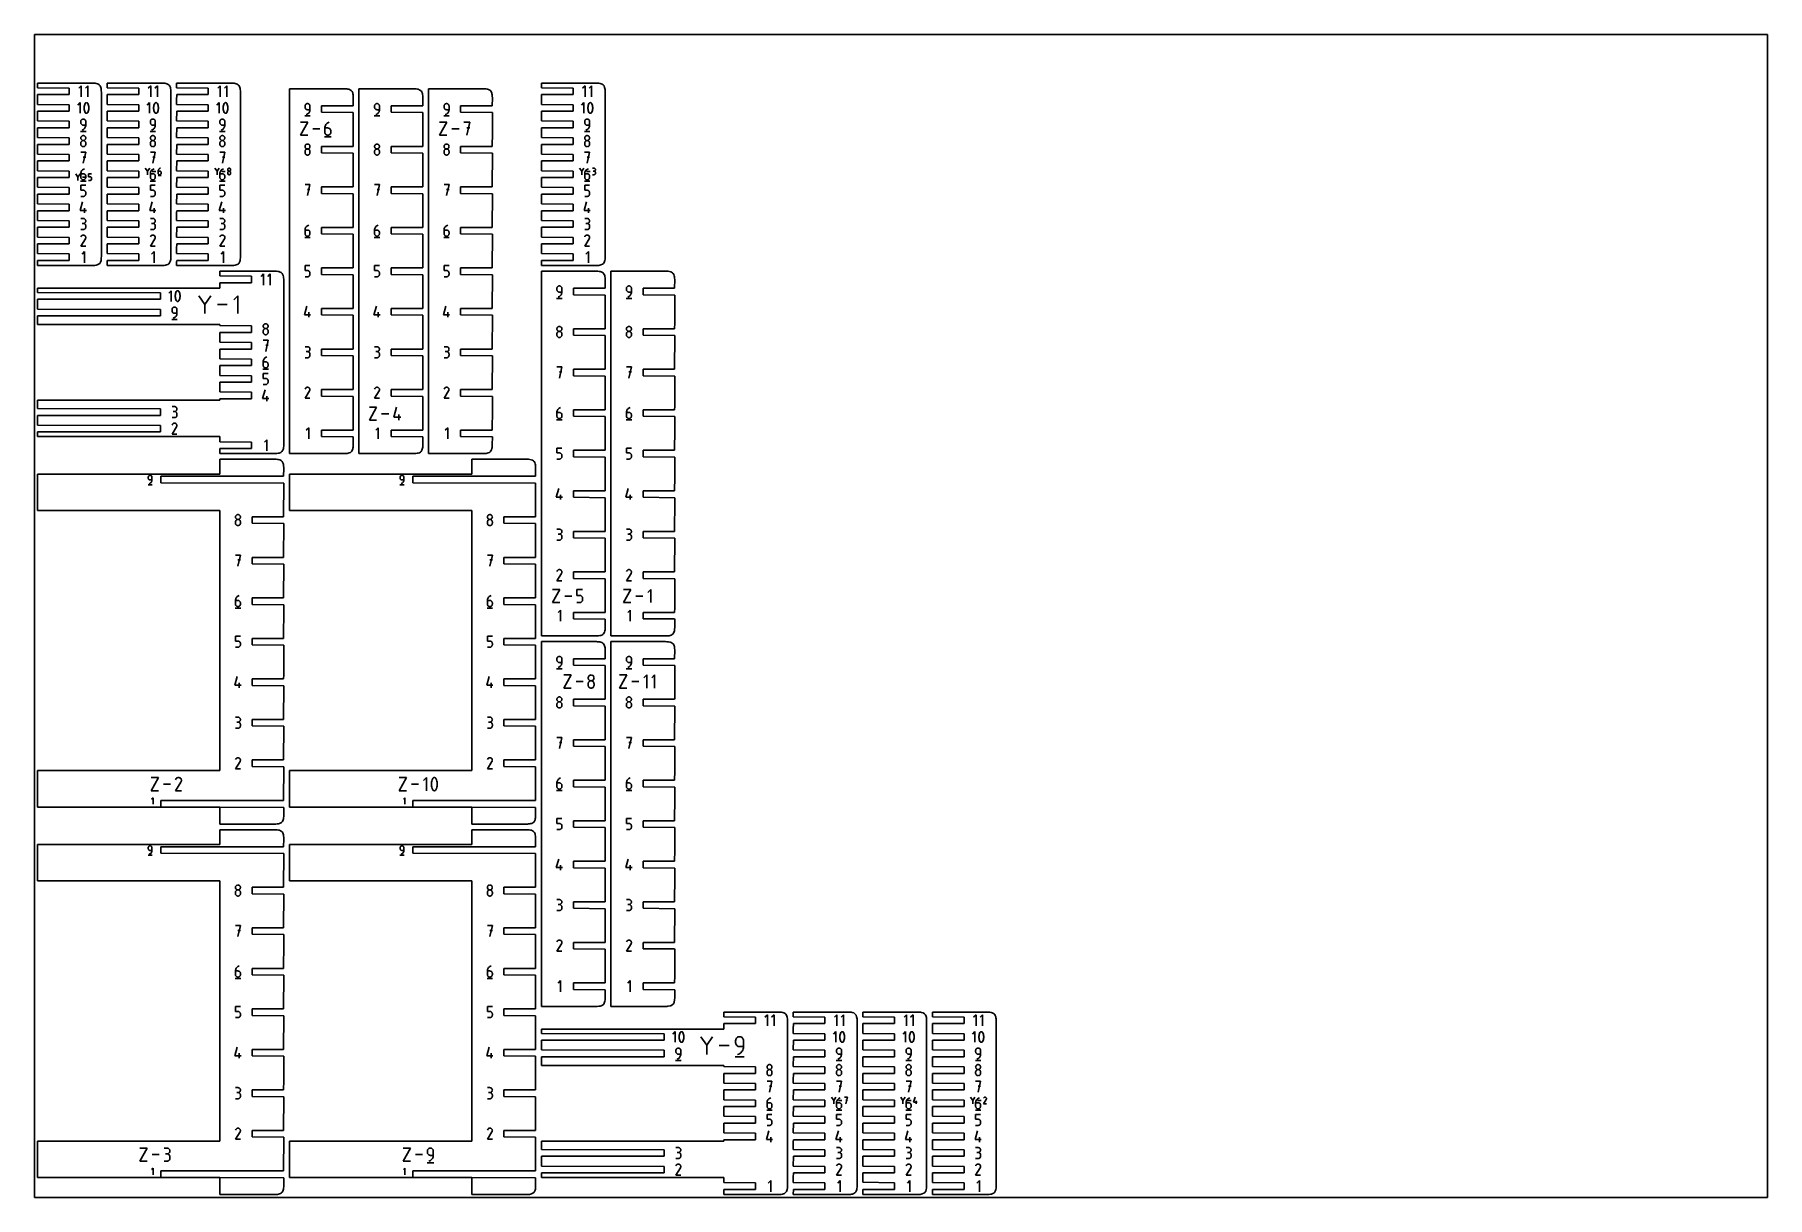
# Model space of a CAD drawing. Extents: x 0 to 38, y 0 to 25.5.
import ezdxf

# ---------------------------------------------------------------- set-up
doc = ezdxf.new("R2010")
doc.units = 0

msp = doc.modelspace()

# ---------------------------------------------------------------- linework, layer by layer
at = {"layer": 'annotation', "color": 1}
for p, q in [((1.020674, 24.377282), (0.966608, 24.3232)), ((1.020674, 24.134082), (1.020674, 24.377282)), ((1.165941, 24.377282), (1.111874, 24.3232)), ((1.165941, 24.134082), (1.165941, 24.377282)), ((2.545674, 24.377282), (2.491608, 24.3232)), ((2.545674, 24.134082), (2.545674, 24.377282)), ((2.690941, 24.377282), (2.636874, 24.3232)), ((2.690941, 24.134082), (2.690941, 24.377282)), ((4.070674, 24.377282), (4.016607, 24.3232)), ((4.070674, 24.134082), (4.070674, 24.377282)), ((4.21594, 24.377282), (4.161874, 24.3232)), ((4.21594, 24.134082), (4.21594, 24.377282)), ((12.070674, 24.377282), (12.016607, 24.3232)), ((12.070674, 24.134082), (12.070674, 24.377282)), ((12.21594, 24.377282), (12.161874, 24.3232)), ((12.21594, 24.134082), (12.21594, 24.377282)), ((0.996891, 24.009028), (0.944878, 23.957)), ((0.996891, 23.775063), (0.996891, 24.009028)), ((1.091365, 23.947709), (1.08688, 23.925568)), ((1.098091, 23.969411), (1.091365, 23.947709)), ((1.10706, 23.990501), (1.098091, 23.969411)), ((1.11008, 23.995524), (1.10706, 23.990501)), ((1.10706, 23.990501), (1.10706, 23.990501)), ((1.113844, 23.999804), (1.11008, 23.995524)), ((1.118227, 24.0033), (1.113844, 23.999804)), ((1.123105, 24.005971), (1.118227, 24.0033)), ((1.128352, 24.007775), (1.123105, 24.005971)), ((1.133845, 24.008671), (1.128352, 24.007775)), ((1.139458, 24.008618), (1.133845, 24.008671)), ((1.145068, 24.007573), (1.139458, 24.008618)), ((1.150548, 24.005497), (1.145068, 24.007573)), ((1.152646, 24.004394), (1.150548, 24.005497)), ((1.150548, 24.005497), (1.150548, 24.005497)), ((1.15466, 24.003128), (1.152646, 24.004394)), ((1.156579, 24.001707), (1.15466, 24.003128)), ((1.158393, 24.000143), (1.156579, 24.001707)), ((1.160094, 23.998445), (1.158393, 24.000143)), ((1.16167, 23.996624), (1.160094, 23.998445)), ((1.163113, 23.994688), (1.16167, 23.996624)), ((1.164412, 23.992649), (1.163113, 23.994688)), ((1.165558, 23.990516), (1.164412, 23.992649)), ((1.17457, 23.969382), (1.165558, 23.990516)), ((1.165558, 23.990516), (1.165558, 23.990516)), ((1.181329, 23.947647), (1.17457, 23.969382)), ((1.185835, 23.925485), (1.181329, 23.947647)), ((2.521891, 24.009028), (2.469878, 23.957)), ((2.521891, 23.775063), (2.521891, 24.009028)), ((2.616365, 23.947709), (2.61188, 23.925568)), ((2.623091, 23.969411), (2.616365, 23.947709)), ((2.63206, 23.990501), (2.623091, 23.969411)), ((2.63508, 23.995524), (2.63206, 23.990501)), ((2.63206, 23.990501), (2.63206, 23.990501)), ((2.638844, 23.999804), (2.63508, 23.995524)), ((2.643227, 24.0033), (2.638844, 23.999804)), ((2.648104, 24.005971), (2.643227, 24.0033)), ((2.653352, 24.007775), (2.648104, 24.005971)), ((2.658845, 24.008671), (2.653352, 24.007775)), ((2.664458, 24.008618), (2.658845, 24.008671)), ((2.670067, 24.007573), (2.664458, 24.008618)), ((2.675548, 24.005497), (2.670067, 24.007573)), ((2.677646, 24.004394), (2.675548, 24.005497)), ((2.675548, 24.005497), (2.675548, 24.005497)), ((2.67966, 24.003128), (2.677646, 24.004394)), ((2.681579, 24.001707), (2.67966, 24.003128)), ((2.683393, 24.000143), (2.681579, 24.001707)), ((2.685093, 23.998445), (2.683393, 24.000143)), ((2.68667, 23.996624), (2.685093, 23.998445)), ((2.688113, 23.994688), (2.68667, 23.996624)), ((2.689412, 23.992649), (2.688113, 23.994688)), ((2.690558, 23.990516), (2.689412, 23.992649)), ((2.69957, 23.969382), (2.690558, 23.990516)), ((2.690558, 23.990516), (2.690558, 23.990516)), ((2.706329, 23.947647), (2.69957, 23.969382)), ((2.710835, 23.925485), (2.706329, 23.947647)), ((4.046891, 24.009028), (3.994878, 23.957)), ((4.046891, 23.775063), (4.046891, 24.009028)), ((4.141364, 23.947709), (4.13688, 23.925568)), ((4.148091, 23.969411), (4.141364, 23.947709)), ((4.157059, 23.990501), (4.148091, 23.969411)), ((4.16008, 23.995524), (4.157059, 23.990501)), ((4.157059, 23.990501), (4.157059, 23.990501)), ((4.163844, 23.999804), (4.16008, 23.995524)), ((4.168227, 24.0033), (4.163844, 23.999804)), ((4.173104, 24.005971), (4.168227, 24.0033)), ((4.178352, 24.007775), (4.173104, 24.005971)), ((4.183844, 24.008671), (4.178352, 24.007775)), ((4.189458, 24.008618), (4.183844, 24.008671)), ((4.195067, 24.007573), (4.189458, 24.008618)), ((4.200548, 24.005497), (4.195067, 24.007573)), ((4.202646, 24.004394), (4.200548, 24.005497)), ((4.200548, 24.005497), (4.200548, 24.005497)), ((4.20466, 24.003128), (4.202646, 24.004394)), ((4.206578, 24.001707), (4.20466, 24.003128)), ((4.208393, 24.000143), (4.206578, 24.001707)), ((4.210093, 23.998445), (4.208393, 24.000143)), ((4.21167, 23.996624), (4.210093, 23.998445)), ((4.213112, 23.994688), (4.21167, 23.996624)), ((4.214412, 23.992649), (4.213112, 23.994688)), ((4.215558, 23.990516), (4.214412, 23.992649)), ((4.22457, 23.969382), (4.215558, 23.990516)), ((4.215558, 23.990516), (4.215558, 23.990516)), ((4.231329, 23.947647), (4.22457, 23.969382)), ((4.235835, 23.925485), (4.231329, 23.947647)), ((5.930321, 23.945289), (5.929449, 23.935574)), ((5.932834, 23.954436), (5.930321, 23.945289)), ((5.936834, 23.96286), (5.932834, 23.954436)), ((5.942168, 23.970409), (5.936834, 23.96286)), ((5.948682, 23.976929), (5.942168, 23.970409)), ((5.956221, 23.982267), (5.948682, 23.976929)), ((5.964632, 23.98627), (5.956221, 23.982267)), ((5.973761, 23.988784), (5.964632, 23.98627)), ((5.983454, 23.989656), (5.973761, 23.988784)), ((5.993167, 23.988784), (5.983454, 23.989656)), ((5.983454, 23.989656), (5.983454, 23.989656)), ((6.002307, 23.98627), (5.993167, 23.988784)), ((6.010721, 23.982267), (6.002307, 23.98627)), ((6.018258, 23.976929), (6.010721, 23.982267)), ((6.024765, 23.970409), (6.018258, 23.976929)), ((6.030091, 23.96286), (6.024765, 23.970409)), ((6.034083, 23.954436), (6.030091, 23.96286)), ((6.03659, 23.945289), (6.034083, 23.954436)), ((6.03746, 23.935574), (6.03659, 23.945289)), ((7.45532, 23.945289), (7.454448, 23.935574)), ((7.457834, 23.954436), (7.45532, 23.945289)), ((7.461834, 23.96286), (7.457834, 23.954436)), ((7.467168, 23.970409), (7.461834, 23.96286)), ((7.473682, 23.976929), (7.467168, 23.970409)), ((7.481221, 23.982267), (7.473682, 23.976929)), ((7.489632, 23.98627), (7.481221, 23.982267)), ((7.498761, 23.988784), (7.489632, 23.98627)), ((7.508454, 23.989656), (7.498761, 23.988784)), ((7.518167, 23.988784), (7.508454, 23.989656)), ((7.508454, 23.989656), (7.508454, 23.989656)), ((7.527307, 23.98627), (7.518167, 23.988784)), ((7.535721, 23.982267), (7.527307, 23.98627)), ((7.543257, 23.976929), (7.535721, 23.982267)), ((7.549765, 23.970409), (7.543257, 23.976929)), ((7.555091, 23.96286), (7.549765, 23.970409)), ((7.559083, 23.954436), (7.555091, 23.96286)), ((7.56159, 23.945289), (7.559083, 23.954436)), ((7.562459, 23.935574), (7.56159, 23.945289)), ((8.98032, 23.945289), (8.979448, 23.935574)), ((8.982833, 23.954436), (8.98032, 23.945289)), ((8.986834, 23.96286), (8.982833, 23.954436)), ((8.992168, 23.970409), (8.986834, 23.96286)), ((8.998682, 23.976929), (8.992168, 23.970409)), ((9.006221, 23.982267), (8.998682, 23.976929)), ((9.014632, 23.98627), (9.006221, 23.982267)), ((9.023761, 23.988784), (9.014632, 23.98627)), ((9.033454, 23.989656), (9.023761, 23.988784)), ((9.043167, 23.988784), (9.033454, 23.989656)), ((9.033454, 23.989656), (9.033454, 23.989656)), ((9.052306, 23.98627), (9.043167, 23.988784)), ((9.060721, 23.982267), (9.052306, 23.98627)), ((9.068257, 23.976929), (9.060721, 23.982267)), ((9.074765, 23.970409), (9.068257, 23.976929)), ((9.080091, 23.96286), (9.074765, 23.970409)), ((9.084083, 23.954436), (9.080091, 23.96286)), ((9.08659, 23.945289), (9.084083, 23.954436)), ((9.087459, 23.935574), (9.08659, 23.945289)), ((12.046891, 24.009028), (11.994878, 23.957)), ((12.046891, 23.775063), (12.046891, 24.009028)), ((12.141364, 23.947709), (12.13688, 23.925568)), ((12.148091, 23.969411), (12.141364, 23.947709)), ((12.157059, 23.990501), (12.148091, 23.969411)), ((12.16008, 23.995524), (12.157059, 23.990501)), ((12.157059, 23.990501), (12.157059, 23.990501)), ((12.163844, 23.999804), (12.16008, 23.995524)), ((12.168227, 24.0033), (12.163844, 23.999804)), ((12.173104, 24.005971), (12.168227, 24.0033)), ((12.178352, 24.007775), (12.173104, 24.005971)), ((12.183844, 24.008671), (12.178352, 24.007775)), ((12.189458, 24.008618), (12.183844, 24.008671)), ((12.195067, 24.007573), (12.189458, 24.008618)), ((12.200548, 24.005497), (12.195067, 24.007573)), ((12.202646, 24.004394), (12.200548, 24.005497)), ((12.200548, 24.005497), (12.200548, 24.005497)), ((12.20466, 24.003128), (12.202646, 24.004394)), ((12.206578, 24.001707), (12.20466, 24.003128)), ((12.208393, 24.000143), (12.206578, 24.001707)), ((12.210093, 23.998445), (12.208393, 24.000143)), ((12.21167, 23.996624), (12.210093, 23.998445)), ((12.213112, 23.994688), (12.21167, 23.996624)), ((12.214412, 23.992649), (12.213112, 23.994688)), ((12.215558, 23.990516), (12.214412, 23.992649)), ((12.22457, 23.969382), (12.215558, 23.990516)), ((12.215558, 23.990516), (12.215558, 23.990516)), ((12.231329, 23.947647), (12.22457, 23.969382)), ((12.235835, 23.925485), (12.231329, 23.947647)), ((1.013321, 23.605643), (1.012449, 23.595927)), ((1.012449, 23.595927), (1.012449, 23.568887)), ((1.012449, 23.568887), (1.012449, 23.568887)), ((1.012449, 23.568887), (1.013321, 23.559171)), ((1.015834, 23.61479), (1.013321, 23.605643)), ((1.019834, 23.623214), (1.015834, 23.61479)), ((1.025168, 23.630763), (1.019834, 23.623214)), ((1.031682, 23.637283), (1.025168, 23.630763)), ((1.039221, 23.642621), (1.031682, 23.637283)), ((1.047632, 23.646623), (1.039221, 23.642621)), ((1.056761, 23.649137), (1.047632, 23.646623)), ((1.066454, 23.650009), (1.056761, 23.649137)), ((1.076167, 23.649137), (1.066454, 23.650009)), ((1.066454, 23.650009), (1.066454, 23.650009)), ((1.085307, 23.646623), (1.076167, 23.649137)), ((1.08688, 23.925568), (1.084638, 23.903162)), ((1.084638, 23.903162), (1.084638, 23.880663)), ((1.084638, 23.880663), (1.08688, 23.858244)), ((1.093721, 23.642621), (1.085307, 23.646623)), ((1.08688, 23.858244), (1.091365, 23.83608)), ((1.091365, 23.83608), (1.098091, 23.814341)), ((1.101258, 23.637283), (1.093721, 23.642621)), ((1.098091, 23.814341), (1.10706, 23.793203)), ((1.107765, 23.630763), (1.101258, 23.637283)), ((1.10706, 23.793203), (1.10706, 23.793203)), ((1.10706, 23.793203), (1.108202, 23.791074)), ((1.113091, 23.623214), (1.107765, 23.630763)), ((1.108202, 23.791074), (1.109491, 23.789045)), ((1.109491, 23.789045), (1.110923, 23.787122)), ((1.110923, 23.787122), (1.112492, 23.785311)), ((1.112492, 23.785311), (1.114193, 23.783618)), ((1.117083, 23.61479), (1.113091, 23.623214)), ((1.114193, 23.783618), (1.11602, 23.782049)), ((1.11602, 23.782049), (1.117967, 23.78061)), ((1.11959, 23.605643), (1.117083, 23.61479)), ((1.117967, 23.78061), (1.120029, 23.779308)), ((1.12046, 23.595927), (1.11959, 23.605643)), ((1.120029, 23.779308), (1.122201, 23.778149)), ((1.12046, 23.51482), (1.12046, 23.595927)), ((1.12046, 23.595927), (1.12046, 23.595927)), ((1.122201, 23.778149), (1.122201, 23.778149)), ((1.122201, 23.778149), (1.127639, 23.776117)), ((1.127639, 23.776117), (1.133216, 23.775107)), ((1.133216, 23.775107), (1.138806, 23.775078)), ((1.138806, 23.775078), (1.144282, 23.775991)), ((1.144282, 23.775991), (1.14952, 23.777802)), ((1.14952, 23.777802), (1.154393, 23.780472)), ((1.154393, 23.780472), (1.158774, 23.783958)), ((1.158774, 23.783958), (1.162538, 23.788221)), ((1.162538, 23.788221), (1.165558, 23.793218)), ((1.165558, 23.793218), (1.17457, 23.814313)), ((1.165558, 23.793218), (1.165558, 23.793218)), ((1.17457, 23.814313), (1.181329, 23.836018)), ((1.181329, 23.836018), (1.185835, 23.858161)), ((1.188088, 23.903068), (1.185835, 23.925485)), ((1.185835, 23.858161), (1.188088, 23.880569)), ((1.188088, 23.880569), (1.188088, 23.903068)), ((2.538321, 23.605643), (2.537449, 23.595927)), ((2.537449, 23.595927), (2.537449, 23.568887)), ((2.537449, 23.568887), (2.537449, 23.568887)), ((2.537449, 23.568887), (2.538321, 23.559171)), ((2.540834, 23.61479), (2.538321, 23.605643)), ((2.544834, 23.623214), (2.540834, 23.61479)), ((2.550168, 23.630763), (2.544834, 23.623214)), ((2.556682, 23.637283), (2.550168, 23.630763)), ((2.564221, 23.642621), (2.556682, 23.637283)), ((2.572632, 23.646623), (2.564221, 23.642621)), ((2.581761, 23.649137), (2.572632, 23.646623)), ((2.591454, 23.650009), (2.581761, 23.649137)), ((2.601167, 23.649137), (2.591454, 23.650009)), ((2.591454, 23.650009), (2.591454, 23.650009)), ((2.610307, 23.646623), (2.601167, 23.649137)), ((2.61188, 23.925568), (2.609638, 23.903162)), ((2.609638, 23.903162), (2.609638, 23.880663)), ((2.609638, 23.880663), (2.61188, 23.858244)), ((2.618721, 23.642621), (2.610307, 23.646623)), ((2.61188, 23.858244), (2.616365, 23.83608)), ((2.616365, 23.83608), (2.623091, 23.814341)), ((2.626258, 23.637283), (2.618721, 23.642621)), ((2.623091, 23.814341), (2.63206, 23.793203)), ((2.632765, 23.630763), (2.626258, 23.637283)), ((2.63206, 23.793203), (2.63206, 23.793203)), ((2.63206, 23.793203), (2.633201, 23.791074)), ((2.638091, 23.623214), (2.632765, 23.630763)), ((2.633201, 23.791074), (2.634491, 23.789045)), ((2.634491, 23.789045), (2.635923, 23.787122)), ((2.635923, 23.787122), (2.637492, 23.785311)), ((2.637492, 23.785311), (2.639193, 23.783618)), ((2.642083, 23.61479), (2.638091, 23.623214)), ((2.639193, 23.783618), (2.641019, 23.782049)), ((2.641019, 23.782049), (2.642967, 23.78061)), ((2.64459, 23.605643), (2.642083, 23.61479)), ((2.642967, 23.78061), (2.645029, 23.779308)), ((2.64546, 23.595927), (2.64459, 23.605643)), ((2.645029, 23.779308), (2.647201, 23.778149)), ((2.64546, 23.51482), (2.64546, 23.595927)), ((2.64546, 23.595927), (2.64546, 23.595927)), ((2.647201, 23.778149), (2.647201, 23.778149)), ((2.647201, 23.778149), (2.652639, 23.776117)), ((2.652639, 23.776117), (2.658216, 23.775107)), ((2.658216, 23.775107), (2.663805, 23.775078)), ((2.663805, 23.775078), (2.669282, 23.775991)), ((2.669282, 23.775991), (2.67452, 23.777802)), ((2.67452, 23.777802), (2.679392, 23.780472)), ((2.679392, 23.780472), (2.683774, 23.783958)), ((2.683774, 23.783958), (2.687537, 23.788221)), ((2.687537, 23.788221), (2.690558, 23.793218)), ((2.690558, 23.793218), (2.69957, 23.814313)), ((2.690558, 23.793218), (2.690558, 23.793218)), ((2.69957, 23.814313), (2.706329, 23.836018)), ((2.706329, 23.836018), (2.710835, 23.858161)), ((2.713088, 23.903068), (2.710835, 23.925485)), ((2.710835, 23.858161), (2.713088, 23.880569)), ((2.713088, 23.880569), (2.713088, 23.903068)), ((4.06332, 23.605643), (4.062448, 23.595927)), ((4.062448, 23.595927), (4.062448, 23.568887)), ((4.062448, 23.568887), (4.062448, 23.568887)), ((4.062448, 23.568887), (4.06332, 23.559171)), ((4.065834, 23.61479), (4.06332, 23.605643)), ((4.069834, 23.623214), (4.065834, 23.61479)), ((4.075168, 23.630763), (4.069834, 23.623214)), ((4.081682, 23.637283), (4.075168, 23.630763)), ((4.089221, 23.642621), (4.081682, 23.637283)), ((4.097632, 23.646623), (4.089221, 23.642621)), ((4.106761, 23.649137), (4.097632, 23.646623)), ((4.116454, 23.650009), (4.106761, 23.649137)), ((4.126167, 23.649137), (4.116454, 23.650009)), ((4.116454, 23.650009), (4.116454, 23.650009)), ((4.135307, 23.646623), (4.126167, 23.649137)), ((4.13688, 23.925568), (4.134638, 23.903162)), ((4.134638, 23.903162), (4.134638, 23.880663)), ((4.134638, 23.880663), (4.13688, 23.858244)), ((4.143721, 23.642621), (4.135307, 23.646623)), ((4.13688, 23.858244), (4.141364, 23.83608)), ((4.141364, 23.83608), (4.148091, 23.814341)), ((4.151257, 23.637283), (4.143721, 23.642621)), ((4.148091, 23.814341), (4.157059, 23.793203)), ((4.157765, 23.630763), (4.151257, 23.637283)), ((4.157059, 23.793203), (4.157059, 23.793203)), ((4.157059, 23.793203), (4.158201, 23.791074)), ((4.163091, 23.623214), (4.157765, 23.630763)), ((4.158201, 23.791074), (4.159491, 23.789045)), ((4.159491, 23.789045), (4.160923, 23.787122)), ((4.160923, 23.787122), (4.162492, 23.785311)), ((4.162492, 23.785311), (4.164193, 23.783618)), ((4.167083, 23.61479), (4.163091, 23.623214)), ((4.164193, 23.783618), (4.166019, 23.782049)), ((4.166019, 23.782049), (4.167967, 23.78061)), ((4.16959, 23.605643), (4.167083, 23.61479)), ((4.167967, 23.78061), (4.170029, 23.779308)), ((4.170459, 23.595927), (4.16959, 23.605643)), ((4.170029, 23.779308), (4.172201, 23.778149)), ((4.170459, 23.51482), (4.170459, 23.595927)), ((4.170459, 23.595927), (4.170459, 23.595927)), ((4.172201, 23.778149), (4.172201, 23.778149)), ((4.172201, 23.778149), (4.177639, 23.776117)), ((4.177639, 23.776117), (4.183216, 23.775107)), ((4.183216, 23.775107), (4.188805, 23.775078)), ((4.188805, 23.775078), (4.194282, 23.775991)), ((4.194282, 23.775991), (4.19952, 23.777802)), ((4.19952, 23.777802), (4.204392, 23.780472)), ((4.204392, 23.780472), (4.208773, 23.783958)), ((4.208773, 23.783958), (4.212537, 23.788221)), ((4.212537, 23.788221), (4.215558, 23.793218)), ((4.215558, 23.793218), (4.22457, 23.814313)), ((4.215558, 23.793218), (4.215558, 23.793218)), ((4.22457, 23.814313), (4.231329, 23.836018)), ((4.231329, 23.836018), (4.235835, 23.858161)), ((4.238088, 23.903068), (4.235835, 23.925485)), ((4.235835, 23.858161), (4.238088, 23.880569)), ((4.238088, 23.880569), (4.238088, 23.903068)), ((5.831772, 23.293798), (5.991699, 23.581827)), ((5.991699, 23.581827), (5.831772, 23.581827)), ((5.9227, 23.716056), (6.0443, 23.716056)), ((5.929449, 23.935574), (5.929449, 23.908533)), ((5.929449, 23.908533), (5.929449, 23.908533)), ((5.929449, 23.908533), (5.930321, 23.898818)), ((5.930321, 23.898818), (5.932834, 23.889673)), ((5.932834, 23.889673), (5.936834, 23.88125)), ((5.936834, 23.88125), (5.942168, 23.873704)), ((5.942168, 23.873704), (5.948682, 23.867187)), ((5.948682, 23.867187), (5.956221, 23.861851)), ((5.956221, 23.861851), (5.964632, 23.857851)), ((5.956428, 23.746456), (5.971872, 23.752211)), ((5.956428, 23.746456), (5.956428, 23.746456)), ((5.964632, 23.857851), (5.973761, 23.855338)), ((5.971872, 23.752211), (5.986048, 23.75999)), ((5.973761, 23.855338), (5.983454, 23.854467)), ((5.983454, 23.854467), (6.03746, 23.854467)), ((5.986048, 23.75999), (5.998809, 23.769595)), ((5.998809, 23.769595), (6.010008, 23.780827)), ((6.010008, 23.780827), (6.0195, 23.793489)), ((6.0195, 23.793489), (6.027138, 23.807382)), ((6.027138, 23.807382), (6.032774, 23.822308)), ((6.032774, 23.822308), (6.036264, 23.838069)), ((6.036264, 23.838069), (6.03746, 23.854467)), ((6.03746, 23.854467), (6.03746, 23.935574)), ((6.03746, 23.935574), (6.03746, 23.935574)), ((6.426149, 23.5657), (6.411017, 23.554289)), ((6.442963, 23.574957), (6.426149, 23.5657)), ((6.461286, 23.581827), (6.442963, 23.574957)), ((6.461286, 23.581827), (6.461286, 23.581827)), ((7.4477, 23.716056), (7.5693, 23.716056)), ((7.454448, 23.935574), (7.454448, 23.908533)), ((7.454448, 23.908533), (7.454448, 23.908533)), ((7.454448, 23.908533), (7.45532, 23.898818)), ((7.45532, 23.898818), (7.457834, 23.889673)), ((7.457834, 23.889673), (7.461834, 23.88125)), ((7.461834, 23.88125), (7.467168, 23.873704)), ((7.467168, 23.873704), (7.473682, 23.867187)), ((7.473682, 23.867187), (7.481221, 23.861851)), ((7.481221, 23.861851), (7.489632, 23.857851)), ((7.481428, 23.746456), (7.496872, 23.752211)), ((7.481428, 23.746456), (7.481428, 23.746456)), ((7.489632, 23.857851), (7.498761, 23.855338)), ((7.496872, 23.752211), (7.511048, 23.75999)), ((7.498761, 23.855338), (7.508454, 23.854467)), ((7.508454, 23.854467), (7.562459, 23.854467)), ((7.511048, 23.75999), (7.523809, 23.769595)), ((7.523809, 23.769595), (7.535008, 23.780827)), ((7.535008, 23.780827), (7.5445, 23.793489)), ((7.5445, 23.793489), (7.552138, 23.807382)), ((7.552138, 23.807382), (7.557774, 23.822308)), ((7.557774, 23.822308), (7.561264, 23.838069)), ((7.561264, 23.838069), (7.562459, 23.854467)), ((7.562459, 23.854467), (7.562459, 23.935574)), ((7.562459, 23.935574), (7.562459, 23.935574)), ((8.88169, 23.293798), (9.041618, 23.581827)), ((9.041618, 23.581827), (8.88169, 23.581827)), ((8.9727, 23.716056), (9.0943, 23.716056)), ((8.979448, 23.935574), (8.979448, 23.908533)), ((8.979448, 23.908533), (8.979448, 23.908533)), ((8.979448, 23.908533), (8.98032, 23.898818)), ((8.98032, 23.898818), (8.982833, 23.889673)), ((8.982833, 23.889673), (8.986834, 23.88125)), ((8.986834, 23.88125), (8.992168, 23.873704)), ((8.992168, 23.873704), (8.998682, 23.867187)), ((8.998682, 23.867187), (9.006221, 23.861851)), ((9.006221, 23.861851), (9.014632, 23.857851)), ((9.006428, 23.746456), (9.021872, 23.752211)), ((9.006428, 23.746456), (9.006428, 23.746456)), ((9.014632, 23.857851), (9.023761, 23.855338)), ((9.021872, 23.752211), (9.036048, 23.75999)), ((9.023761, 23.855338), (9.033454, 23.854467)), ((9.033454, 23.854467), (9.087459, 23.854467)), ((9.036048, 23.75999), (9.048809, 23.769595)), ((9.048809, 23.769595), (9.060008, 23.780827)), ((9.060008, 23.780827), (9.0695, 23.793489)), ((9.0695, 23.793489), (9.077137, 23.807382)), ((9.077137, 23.807382), (9.082774, 23.822308)), ((9.082774, 23.822308), (9.086264, 23.838069)), ((9.086264, 23.838069), (9.087459, 23.854467)), ((9.087459, 23.854467), (9.087459, 23.935574)), ((9.087459, 23.935574), (9.087459, 23.935574)), ((9.543203, 23.581827), (9.41512, 23.581827)), ((9.47917, 23.293798), (9.543203, 23.581827)), ((12.06332, 23.605643), (12.062448, 23.595927)), ((12.062448, 23.595927), (12.062448, 23.568887)), ((12.062448, 23.568887), (12.062448, 23.568887)), ((12.062448, 23.568887), (12.06332, 23.559171)), ((12.065834, 23.61479), (12.06332, 23.605643)), ((12.069834, 23.623214), (12.065834, 23.61479)), ((12.075168, 23.630763), (12.069834, 23.623214)), ((12.081682, 23.637283), (12.075168, 23.630763)), ((12.089221, 23.642621), (12.081682, 23.637283)), ((12.097632, 23.646623), (12.089221, 23.642621)), ((12.106761, 23.649137), (12.097632, 23.646623)), ((12.116454, 23.650009), (12.106761, 23.649137)), ((12.126167, 23.649137), (12.116454, 23.650009)), ((12.116454, 23.650009), (12.116454, 23.650009)), ((12.135307, 23.646623), (12.126167, 23.649137)), ((12.13688, 23.925568), (12.134638, 23.903162)), ((12.134638, 23.903162), (12.134638, 23.880663)), ((12.134638, 23.880663), (12.13688, 23.858244)), ((12.143721, 23.642621), (12.135307, 23.646623)), ((12.13688, 23.858244), (12.141364, 23.83608)), ((12.141364, 23.83608), (12.148091, 23.814341)), ((12.151257, 23.637283), (12.143721, 23.642621)), ((12.148091, 23.814341), (12.157059, 23.793203)), ((12.157765, 23.630763), (12.151257, 23.637283)), ((12.157059, 23.793203), (12.157059, 23.793203)), ((12.157059, 23.793203), (12.158201, 23.791074)), ((12.163091, 23.623214), (12.157765, 23.630763)), ((12.158201, 23.791074), (12.159491, 23.789045)), ((12.159491, 23.789045), (12.160923, 23.787122)), ((12.160923, 23.787122), (12.162492, 23.785311)), ((12.162492, 23.785311), (12.164193, 23.783618)), ((12.167083, 23.61479), (12.163091, 23.623214)), ((12.164193, 23.783618), (12.166019, 23.782049)), ((12.166019, 23.782049), (12.167967, 23.78061)), ((12.16959, 23.605643), (12.167083, 23.61479)), ((12.167967, 23.78061), (12.170029, 23.779308)), ((12.170459, 23.595927), (12.16959, 23.605643)), ((12.170029, 23.779308), (12.172201, 23.778149)), ((12.170459, 23.51482), (12.170459, 23.595927)), ((12.170459, 23.595927), (12.170459, 23.595927)), ((12.172201, 23.778149), (12.172201, 23.778149)), ((12.172201, 23.778149), (12.177639, 23.776117)), ((12.177639, 23.776117), (12.183216, 23.775107)), ((12.183216, 23.775107), (12.188805, 23.775078)), ((12.188805, 23.775078), (12.194282, 23.775991)), ((12.194282, 23.775991), (12.19952, 23.777802)), ((12.19952, 23.777802), (12.204392, 23.780472)), ((12.204392, 23.780472), (12.208773, 23.783958)), ((12.208773, 23.783958), (12.212537, 23.788221)), ((12.212537, 23.788221), (12.215558, 23.793218)), ((12.215558, 23.793218), (12.22457, 23.814313)), ((12.215558, 23.793218), (12.215558, 23.793218)), ((12.22457, 23.814313), (12.231329, 23.836018)), ((12.231329, 23.836018), (12.235835, 23.858161)), ((12.238088, 23.903067), (12.235835, 23.925485)), ((12.235835, 23.858161), (12.238088, 23.880569)), ((12.238088, 23.880569), (12.238088, 23.903067)), ((1.0057, 23.376409), (1.1273, 23.376409)), ((1.013335, 23.241816), (1.012464, 23.232146)), ((1.012464, 23.232146), (1.012464, 23.232146)), ((1.012464, 23.232146), (1.013336, 23.222431)), ((1.013321, 23.559171), (1.015834, 23.550026)), ((1.015847, 23.250928), (1.013335, 23.241816)), ((1.013336, 23.222431), (1.015849, 23.213284)), ((1.015834, 23.550026), (1.019834, 23.541604)), ((1.019846, 23.259325), (1.015847, 23.250928)), ((1.015849, 23.213284), (1.01985, 23.20486)), ((1.019834, 23.541604), (1.025168, 23.534058)), ((1.025179, 23.266855), (1.019846, 23.259325)), ((1.01985, 23.20486), (1.025184, 23.197311)), ((1.025168, 23.534058), (1.031682, 23.52754)), ((1.031691, 23.273362), (1.025179, 23.266855)), ((1.025184, 23.197311), (1.031697, 23.190791)), ((1.031682, 23.52754), (1.039221, 23.522205)), ((1.03923, 23.278693), (1.031691, 23.273362)), ((1.031697, 23.190791), (1.039237, 23.185453)), ((1.039221, 23.522205), (1.047632, 23.518204)), ((1.047641, 23.282691), (1.03923, 23.278693)), ((1.039237, 23.185453), (1.047648, 23.18145)), ((1.039429, 23.406809), (1.054873, 23.412564)), ((1.039429, 23.406809), (1.039429, 23.406809)), ((1.047632, 23.518204), (1.056761, 23.515692)), ((1.056772, 23.285204), (1.047641, 23.282691)), ((1.047648, 23.18145), (1.056776, 23.178936)), ((1.054873, 23.412564), (1.069048, 23.420343)), ((1.056761, 23.515692), (1.066454, 23.51482)), ((1.066469, 23.286075), (1.056772, 23.285204)), ((1.066454, 23.51482), (1.12046, 23.51482)), ((1.076166, 23.285204), (1.066469, 23.286075)), ((1.066469, 23.286075), (1.066469, 23.286075)), ((1.069048, 23.420343), (1.081809, 23.429948)), ((1.076162, 23.178936), (1.085291, 23.18145)), ((1.085297, 23.282691), (1.076166, 23.285204)), ((1.081809, 23.429948), (1.093009, 23.441181)), ((1.085291, 23.18145), (1.093702, 23.185453)), ((1.093709, 23.278693), (1.085297, 23.282691)), ((1.093009, 23.441181), (1.1025, 23.453843)), ((1.093702, 23.185453), (1.101242, 23.190791)), ((1.101248, 23.273362), (1.093709, 23.278693)), ((1.101242, 23.190791), (1.107755, 23.197311)), ((1.10776, 23.266855), (1.101248, 23.273362)), ((1.1025, 23.453843), (1.110138, 23.467736)), ((1.107755, 23.197311), (1.113089, 23.20486)), ((1.113093, 23.259325), (1.10776, 23.266855)), ((1.110138, 23.467736), (1.115774, 23.482662)), ((1.113089, 23.20486), (1.11709, 23.213284)), ((1.117092, 23.250928), (1.113093, 23.259325)), ((1.115774, 23.482662), (1.119264, 23.498423)), ((1.11709, 23.213284), (1.119603, 23.222431)), ((1.119603, 23.241816), (1.117092, 23.250928)), ((1.119264, 23.498423), (1.12046, 23.51482)), ((1.120475, 23.232146), (1.119603, 23.241816)), ((1.119603, 23.222431), (1.120475, 23.232146)), ((1.120475, 23.232146), (1.120475, 23.232146)), ((2.5307, 23.376409), (2.6523, 23.376409)), ((2.538335, 23.241816), (2.537464, 23.232146)), ((2.537464, 23.232146), (2.537464, 23.232146)), ((2.537464, 23.232146), (2.538336, 23.222431)), ((2.538321, 23.559171), (2.540834, 23.550026)), ((2.540847, 23.250928), (2.538335, 23.241816)), ((2.538336, 23.222431), (2.540849, 23.213284)), ((2.540834, 23.550026), (2.544834, 23.541604)), ((2.544846, 23.259325), (2.540847, 23.250928)), ((2.540849, 23.213284), (2.544849, 23.20486)), ((2.544834, 23.541604), (2.550168, 23.534058)), ((2.550178, 23.266855), (2.544846, 23.259325)), ((2.544849, 23.20486), (2.550184, 23.197311)), ((2.550168, 23.534058), (2.556682, 23.52754)), ((2.556691, 23.273362), (2.550178, 23.266855)), ((2.550184, 23.197311), (2.556697, 23.190791)), ((2.556682, 23.52754), (2.564221, 23.522205)), ((2.56423, 23.278693), (2.556691, 23.273362)), ((2.556697, 23.190791), (2.564236, 23.185453)), ((2.564221, 23.522205), (2.572632, 23.518204)), ((2.572641, 23.282691), (2.56423, 23.278693)), ((2.564236, 23.185453), (2.572647, 23.18145)), ((2.564428, 23.406809), (2.579872, 23.412564)), ((2.564428, 23.406809), (2.564428, 23.406809)), ((2.572632, 23.518204), (2.581761, 23.515692)), ((2.581772, 23.285204), (2.572641, 23.282691)), ((2.572647, 23.18145), (2.581776, 23.178936)), ((2.579872, 23.412564), (2.594048, 23.420343)), ((2.581761, 23.515692), (2.591454, 23.51482)), ((2.591469, 23.286075), (2.581772, 23.285204)), ((2.591454, 23.51482), (2.64546, 23.51482)), ((2.601166, 23.285204), (2.591469, 23.286075)), ((2.591469, 23.286075), (2.591469, 23.286075)), ((2.594048, 23.420343), (2.606809, 23.429948)), ((2.601162, 23.178936), (2.610291, 23.18145)), ((2.610297, 23.282691), (2.601166, 23.285204)), ((2.606809, 23.429948), (2.618008, 23.441181)), ((2.610291, 23.18145), (2.618702, 23.185453)), ((2.618709, 23.278693), (2.610297, 23.282691)), ((2.618008, 23.441181), (2.6275, 23.453843)), ((2.618702, 23.185453), (2.626241, 23.190791)), ((2.626248, 23.273362), (2.618709, 23.278693)), ((2.626241, 23.190791), (2.632755, 23.197311)), ((2.63276, 23.266855), (2.626248, 23.273362)), ((2.6275, 23.453843), (2.635138, 23.467736)), ((2.632755, 23.197311), (2.638089, 23.20486)), ((2.638092, 23.259325), (2.63276, 23.266855)), ((2.635138, 23.467736), (2.640774, 23.482662)), ((2.638089, 23.20486), (2.64209, 23.213284)), ((2.642091, 23.250928), (2.638092, 23.259325)), ((2.640774, 23.482662), (2.644264, 23.498423)), ((2.64209, 23.213284), (2.644603, 23.222431)), ((2.644603, 23.241816), (2.642091, 23.250928)), ((2.644264, 23.498423), (2.64546, 23.51482)), ((2.645475, 23.232146), (2.644603, 23.241816)), ((2.644603, 23.222431), (2.645475, 23.232146)), ((2.645475, 23.232146), (2.645475, 23.232146)), ((4.0557, 23.376409), (4.1773, 23.376409)), ((4.063335, 23.241816), (4.062464, 23.232146)), ((4.062464, 23.232146), (4.062464, 23.232146)), ((4.062464, 23.232146), (4.063336, 23.222431)), ((4.06332, 23.559171), (4.065834, 23.550026)), ((4.065847, 23.250928), (4.063335, 23.241816)), ((4.063336, 23.222431), (4.065849, 23.213284)), ((4.065834, 23.550026), (4.069834, 23.541604)), ((4.069846, 23.259325), (4.065847, 23.250928)), ((4.065849, 23.213284), (4.069849, 23.20486)), ((4.069834, 23.541604), (4.075168, 23.534058)), ((4.075178, 23.266855), (4.069846, 23.259325)), ((4.069849, 23.20486), (4.075183, 23.197311)), ((4.075168, 23.534058), (4.081682, 23.52754)), ((4.081691, 23.273362), (4.075178, 23.266855)), ((4.075183, 23.197311), (4.081697, 23.190791)), ((4.081682, 23.52754), (4.089221, 23.522205)), ((4.089229, 23.278693), (4.081691, 23.273362)), ((4.081697, 23.190791), (4.089236, 23.185453)), ((4.089221, 23.522205), (4.097632, 23.518204)), ((4.097641, 23.282691), (4.089229, 23.278693)), ((4.089236, 23.185453), (4.097647, 23.18145)), ((4.089428, 23.406809), (4.104872, 23.412564)), ((4.089428, 23.406809), (4.089428, 23.406809)), ((4.097632, 23.518204), (4.106761, 23.515692)), ((4.106772, 23.285204), (4.097641, 23.282691)), ((4.097647, 23.18145), (4.106776, 23.178936)), ((4.104872, 23.412564), (4.119048, 23.420343)), ((4.106761, 23.515692), (4.116454, 23.51482)), ((4.116469, 23.286075), (4.106772, 23.285204)), ((4.116454, 23.51482), (4.170459, 23.51482)), ((4.126166, 23.285204), (4.116469, 23.286075)), ((4.116469, 23.286075), (4.116469, 23.286075)), ((4.119048, 23.420343), (4.131809, 23.429948)), ((4.126162, 23.178936), (4.135291, 23.18145)), ((4.135297, 23.282691), (4.126166, 23.285204)), ((4.131809, 23.429948), (4.143008, 23.441181)), ((4.135291, 23.18145), (4.143702, 23.185453)), ((4.143709, 23.278693), (4.135297, 23.282691)), ((4.143008, 23.441181), (4.1525, 23.453843)), ((4.143702, 23.185453), (4.151241, 23.190791)), ((4.151248, 23.273362), (4.143709, 23.278693)), ((4.151241, 23.190791), (4.157755, 23.197311)), ((4.15776, 23.266855), (4.151248, 23.273362)), ((4.1525, 23.453843), (4.160138, 23.467736)), ((4.157755, 23.197311), (4.163089, 23.20486)), ((4.163092, 23.259325), (4.15776, 23.266855)), ((4.160138, 23.467736), (4.165774, 23.482662)), ((4.163089, 23.20486), (4.16709, 23.213284)), ((4.167091, 23.250928), (4.163092, 23.259325)), ((4.165774, 23.482662), (4.169264, 23.498423)), ((4.16709, 23.213284), (4.169603, 23.222431)), ((4.169603, 23.241816), (4.167091, 23.250928)), ((4.169264, 23.498423), (4.170459, 23.51482)), ((4.170475, 23.232146), (4.169603, 23.241816)), ((4.169603, 23.222431), (4.170475, 23.232146)), ((4.170475, 23.232146), (4.170475, 23.232146)), ((5.991699, 23.293798), (5.831772, 23.293798)), ((6.257226, 23.437813), (6.099737, 23.437813)), ((6.357199, 23.257795), (6.501214, 23.257795)), ((6.366626, 23.473032), (6.36521, 23.453563)), ((6.36521, 23.453563), (6.36521, 23.357831)), ((6.42917, 23.453563), (6.36521, 23.453563)), ((6.36521, 23.357831), (6.36521, 23.357831)), ((6.36521, 23.357831), (6.366243, 23.346325)), ((6.366243, 23.346325), (6.369219, 23.335494)), ((6.37076, 23.491737), (6.366626, 23.473032)), ((6.369219, 23.335494), (6.373957, 23.325519)), ((6.377439, 23.509447), (6.37076, 23.491737)), ((6.373957, 23.325519), (6.380274, 23.316582)), ((6.386489, 23.525931), (6.377439, 23.509447)), ((6.380274, 23.316582), (6.387989, 23.308863)), ((6.39774, 23.540955), (6.386489, 23.525931)), ((6.387989, 23.308863), (6.396918, 23.302544)), ((6.396918, 23.302544), (6.406879, 23.297806)), ((6.411017, 23.554289), (6.39774, 23.540955)), ((6.406879, 23.297806), (6.417691, 23.29483)), ((6.417691, 23.29483), (6.42917, 23.293798)), ((6.440674, 23.452537), (6.42917, 23.453563)), ((6.42917, 23.293798), (6.440674, 23.29483)), ((6.42917, 23.293798), (6.42917, 23.293798)), ((6.451498, 23.449576), (6.440674, 23.452537)), ((6.440674, 23.29483), (6.451498, 23.297806)), ((6.461463, 23.44486), (6.451498, 23.449576)), ((6.451498, 23.297806), (6.461463, 23.302544)), ((6.470389, 23.438566), (6.461463, 23.44486)), ((6.461463, 23.302544), (6.470389, 23.308863)), ((6.478096, 23.430875), (6.470389, 23.438566)), ((6.470389, 23.308863), (6.478096, 23.316582)), ((6.484404, 23.421963), (6.478096, 23.430875)), ((6.478096, 23.316582), (6.484404, 23.325519)), ((6.489132, 23.41201), (6.484404, 23.421963)), ((6.484404, 23.325519), (6.489132, 23.335494)), ((6.492101, 23.401194), (6.489132, 23.41201)), ((6.489132, 23.335494), (6.492101, 23.346325)), ((6.493131, 23.389693), (6.492101, 23.401194)), ((6.492101, 23.346325), (6.493131, 23.357831)), ((6.493131, 23.357831), (6.493131, 23.389693)), ((6.493131, 23.389693), (6.493131, 23.389693)), ((9.041618, 23.293798), (8.88169, 23.293798)), ((9.307145, 23.437813), (9.149656, 23.437813)), ((9.543203, 23.453563), (9.47917, 23.453563)), ((12.0557, 23.376409), (12.1773, 23.376409)), ((12.063335, 23.241816), (12.062464, 23.232146)), ((12.062464, 23.232146), (12.062464, 23.232146)), ((12.062464, 23.232146), (12.063336, 23.222431)), ((12.06332, 23.559171), (12.065834, 23.550026)), ((12.065847, 23.250928), (12.063335, 23.241816)), ((12.063336, 23.222431), (12.065849, 23.213284)), ((12.065834, 23.550026), (12.069834, 23.541604)), ((12.069846, 23.259325), (12.065847, 23.250928)), ((12.065849, 23.213284), (12.069849, 23.20486)), ((12.069834, 23.541604), (12.075168, 23.534058)), ((12.075178, 23.266855), (12.069846, 23.259325)), ((12.069849, 23.20486), (12.075183, 23.197311)), ((12.075168, 23.534058), (12.081682, 23.52754)), ((12.081691, 23.273362), (12.075178, 23.266855)), ((12.075183, 23.197311), (12.081697, 23.190791)), ((12.081682, 23.52754), (12.089221, 23.522205)), ((12.089229, 23.278693), (12.081691, 23.273362)), ((12.081697, 23.190791), (12.089236, 23.185453)), ((12.089221, 23.522205), (12.097632, 23.518204)), ((12.097641, 23.282691), (12.089229, 23.278693)), ((12.089236, 23.185453), (12.097647, 23.18145)), ((12.089428, 23.406809), (12.104872, 23.412564)), ((12.089428, 23.406809), (12.089428, 23.406809)), ((12.097632, 23.518204), (12.106761, 23.515692)), ((12.106772, 23.285204), (12.097641, 23.282691)), ((12.097647, 23.18145), (12.106776, 23.178936)), ((12.104872, 23.412564), (12.119048, 23.420343)), ((12.106761, 23.515692), (12.116454, 23.51482)), ((12.116469, 23.286075), (12.106772, 23.285204)), ((12.116454, 23.51482), (12.170459, 23.51482)), ((12.126166, 23.285204), (12.116469, 23.286075)), ((12.116469, 23.286075), (12.116469, 23.286075)), ((12.119048, 23.420343), (12.131809, 23.429948)), ((12.126162, 23.178936), (12.135291, 23.18145)), ((12.135297, 23.282691), (12.126166, 23.285204)), ((12.131809, 23.429948), (12.143008, 23.441181)), ((12.135291, 23.18145), (12.143702, 23.185453)), ((12.143709, 23.278693), (12.135297, 23.282691)), ((12.143008, 23.441181), (12.1525, 23.453843)), ((12.143702, 23.185453), (12.151241, 23.190791)), ((12.151248, 23.273362), (12.143709, 23.278693)), ((12.151241, 23.190791), (12.157755, 23.197311)), ((12.15776, 23.266855), (12.151248, 23.273362)), ((12.1525, 23.453843), (12.160138, 23.467736)), ((12.157755, 23.197311), (12.163089, 23.20486)), ((12.163092, 23.259325), (12.15776, 23.266855)), ((12.160138, 23.467736), (12.165774, 23.482662)), ((12.163089, 23.20486), (12.16709, 23.213284)), ((12.167091, 23.250928), (12.163092, 23.259325)), ((12.165774, 23.482662), (12.169264, 23.498423)), ((12.16709, 23.213284), (12.169603, 23.222431)), ((12.169603, 23.241816), (12.167091, 23.250928)), ((12.169264, 23.498423), (12.170459, 23.51482)), ((12.170475, 23.232146), (12.169603, 23.241816)), ((12.169603, 23.222431), (12.170475, 23.232146)), ((12.170475, 23.232146), (12.170475, 23.232146)), ((1.120536, 22.922736), (1.012388, 22.922736)), ((1.013335, 23.133709), (1.012464, 23.123998)), ((1.012464, 23.123998), (1.012464, 23.097094)), ((1.012464, 23.097094), (1.012464, 23.097094)), ((1.012464, 23.097094), (1.013336, 23.087384)), ((1.015847, 23.142852), (1.013335, 23.133709)), ((1.013336, 23.087384), (1.015849, 23.078251)), ((1.019846, 23.151274), (1.015847, 23.142852)), ((1.015849, 23.078251), (1.01985, 23.069847)), ((1.025179, 23.158821), (1.019846, 23.151274)), ((1.01985, 23.069847), (1.025184, 23.062323)), ((1.031691, 23.165339), (1.025179, 23.158821)), ((1.025184, 23.062323), (1.031697, 23.055828)), ((1.03923, 23.170676), (1.031691, 23.165339)), ((1.031697, 23.055828), (1.039237, 23.050514)), ((1.047641, 23.174679), (1.03923, 23.170676)), ((1.039237, 23.050514), (1.047648, 23.046532)), ((1.056772, 23.177192), (1.047641, 23.174679)), ((1.047648, 23.046532), (1.056776, 23.044032)), ((1.066469, 23.178064), (1.056772, 23.177192)), ((1.056776, 23.178936), (1.066469, 23.178064)), ((1.056776, 23.044032), (1.066469, 23.043165)), ((1.066469, 23.178064), (1.076162, 23.178936)), ((1.076166, 23.177193), (1.066469, 23.178064)), ((1.066469, 23.178064), (1.066469, 23.178064)), ((1.066469, 23.178064), (1.066469, 23.178064)), ((1.066469, 23.043165), (1.076162, 23.044032)), ((1.066469, 23.043165), (1.066469, 23.043165)), ((1.066469, 22.679536), (1.120536, 22.922736)), ((1.120536, 22.814436), (1.066469, 22.814436)), ((1.076162, 23.044032), (1.085291, 23.046532)), ((1.085297, 23.17468), (1.076166, 23.177193)), ((1.085291, 23.046532), (1.093702, 23.050514)), ((1.093709, 23.17068), (1.085297, 23.17468)), ((1.093702, 23.050514), (1.101242, 23.055828)), ((1.101248, 23.165344), (1.093709, 23.17068)), ((1.101242, 23.055828), (1.107755, 23.062323)), ((1.10776, 23.158827), (1.101248, 23.165344)), ((1.107755, 23.062323), (1.113089, 23.069847)), ((1.113093, 23.151281), (1.10776, 23.158827)), ((1.113089, 23.069847), (1.11709, 23.078251)), ((1.117092, 23.142858), (1.113093, 23.151281)), ((1.11709, 23.078251), (1.119603, 23.087384)), ((1.119603, 23.133713), (1.117092, 23.142858)), ((1.120475, 23.123998), (1.119603, 23.133713)), ((1.119603, 23.087384), (1.120475, 23.097094)), ((1.120475, 23.097094), (1.120475, 23.123998)), ((1.120475, 23.123998), (1.120475, 23.123998)), ((2.645536, 22.922736), (2.537388, 22.922736)), ((2.538335, 23.133709), (2.537464, 23.123998)), ((2.537464, 23.123998), (2.537464, 23.097094)), ((2.537464, 23.097094), (2.537464, 23.097094)), ((2.537464, 23.097094), (2.538336, 23.087384)), ((2.540847, 23.142852), (2.538335, 23.133709)), ((2.538336, 23.087384), (2.540849, 23.078251)), ((2.544846, 23.151274), (2.540847, 23.142852)), ((2.540849, 23.078251), (2.544849, 23.069847)), ((2.550178, 23.158821), (2.544846, 23.151274)), ((2.544849, 23.069847), (2.550184, 23.062323)), ((2.556691, 23.165339), (2.550178, 23.158821)), ((2.550184, 23.062323), (2.556697, 23.055828)), ((2.56423, 23.170676), (2.556691, 23.165339)), ((2.556697, 23.055828), (2.564236, 23.050514)), ((2.572641, 23.174679), (2.56423, 23.170676)), ((2.564236, 23.050514), (2.572647, 23.046532)), ((2.581772, 23.177192), (2.572641, 23.174679)), ((2.572647, 23.046532), (2.581776, 23.044032)), ((2.591469, 23.178064), (2.581772, 23.177192)), ((2.581776, 23.178936), (2.591469, 23.178064)), ((2.581776, 23.044032), (2.591469, 23.043165)), ((2.591469, 23.178064), (2.601162, 23.178936)), ((2.601166, 23.177193), (2.591469, 23.178064)), ((2.591469, 23.178064), (2.591469, 23.178064)), ((2.591469, 23.178064), (2.591469, 23.178064)), ((2.591469, 23.043165), (2.601162, 23.044032)), ((2.591469, 23.043165), (2.591469, 23.043165)), ((2.591469, 22.679536), (2.645536, 22.922736)), ((2.645536, 22.814436), (2.591469, 22.814436)), ((2.601162, 23.044032), (2.610291, 23.046532)), ((2.610297, 23.17468), (2.601166, 23.177193)), ((2.610291, 23.046532), (2.618702, 23.050514)), ((2.618709, 23.17068), (2.610297, 23.17468)), ((2.618702, 23.050514), (2.626241, 23.055828)), ((2.626248, 23.165344), (2.618709, 23.17068)), ((2.626241, 23.055828), (2.632755, 23.062323)), ((2.63276, 23.158827), (2.626248, 23.165344)), ((2.632755, 23.062323), (2.638089, 23.069847)), ((2.638092, 23.151281), (2.63276, 23.158827)), ((2.638089, 23.069847), (2.64209, 23.078251)), ((2.642091, 23.142858), (2.638092, 23.151281)), ((2.64209, 23.078251), (2.644603, 23.087384)), ((2.644603, 23.133713), (2.642091, 23.142858)), ((2.645475, 23.123998), (2.644603, 23.133713)), ((2.644603, 23.087384), (2.645475, 23.097094)), ((2.645475, 23.097094), (2.645475, 23.123998)), ((2.645475, 23.123998), (2.645475, 23.123998)), ((4.170536, 22.922736), (4.062387, 22.922736)), ((4.063335, 23.133709), (4.062464, 23.123998)), ((4.062464, 23.123998), (4.062464, 23.097094)), ((4.062464, 23.097094), (4.062464, 23.097094)), ((4.062464, 23.097094), (4.063336, 23.087384)), ((4.065847, 23.142852), (4.063335, 23.133709)), ((4.063336, 23.087384), (4.065849, 23.078251)), ((4.069846, 23.151274), (4.065847, 23.142852)), ((4.065849, 23.078251), (4.069849, 23.069847)), ((4.075178, 23.158821), (4.069846, 23.151274)), ((4.069849, 23.069847), (4.075183, 23.062323)), ((4.081691, 23.165339), (4.075178, 23.158821)), ((4.075183, 23.062323), (4.081697, 23.055828)), ((4.089229, 23.170676), (4.081691, 23.165339)), ((4.081697, 23.055828), (4.089236, 23.050514)), ((4.097641, 23.174679), (4.089229, 23.170676)), ((4.089236, 23.050514), (4.097647, 23.046532)), ((4.106772, 23.177192), (4.097641, 23.174679)), ((4.097647, 23.046532), (4.106776, 23.044032)), ((4.116469, 23.178064), (4.106772, 23.177192)), ((4.106776, 23.178936), (4.116469, 23.178064)), ((4.106776, 23.044032), (4.116469, 23.043165)), ((4.116469, 23.178064), (4.126162, 23.178936)), ((4.126166, 23.177193), (4.116469, 23.178064)), ((4.116469, 23.178064), (4.116469, 23.178064)), ((4.116469, 23.178064), (4.116469, 23.178064)), ((4.116469, 23.043165), (4.126162, 23.044032)), ((4.116469, 23.043165), (4.116469, 23.043165)), ((4.116469, 22.679536), (4.170536, 22.922736)), ((4.170536, 22.814436), (4.116469, 22.814436)), ((4.126162, 23.044032), (4.135291, 23.046532)), ((4.135297, 23.17468), (4.126166, 23.177193)), ((4.135291, 23.046532), (4.143702, 23.050514)), ((4.143709, 23.17068), (4.135297, 23.17468)), ((4.143702, 23.050514), (4.151241, 23.055828)), ((4.151248, 23.165344), (4.143709, 23.17068)), ((4.151241, 23.055828), (4.157755, 23.062323)), ((4.15776, 23.158827), (4.151248, 23.165344)), ((4.157755, 23.062323), (4.163089, 23.069847)), ((4.163092, 23.151281), (4.15776, 23.158827)), ((4.163089, 23.069847), (4.16709, 23.078251)), ((4.167091, 23.142858), (4.163092, 23.151281)), ((4.16709, 23.078251), (4.169603, 23.087384)), ((4.169603, 23.133713), (4.167091, 23.142858)), ((4.170475, 23.123998), (4.169603, 23.133713)), ((4.169603, 23.087384), (4.170475, 23.097094)), ((4.170475, 23.097094), (4.170475, 23.123998)), ((4.170475, 23.123998), (4.170475, 23.123998)), ((5.930335, 23.05621), (5.929464, 23.04654)), ((5.929464, 23.04654), (5.929464, 23.04654)), ((5.929464, 23.04654), (5.930336, 23.036824)), ((5.930335, 22.948103), (5.929464, 22.938392)), ((5.929464, 22.938392), (5.929464, 22.911488)), ((5.929464, 22.911488), (5.929464, 22.911488)), ((5.929464, 22.911488), (5.930336, 22.901778)), ((5.932847, 23.065322), (5.930335, 23.05621)), ((5.932847, 22.957246), (5.930335, 22.948103)), ((5.930336, 23.036824), (5.932849, 23.027678)), ((5.930336, 22.901778), (5.932849, 22.892645)), ((5.936846, 23.073719), (5.932847, 23.065322)), ((5.936846, 22.965668), (5.932847, 22.957246)), ((5.932849, 23.027678), (5.936849, 23.019253)), ((5.932849, 22.892645), (5.936849, 22.884241)), ((5.942178, 23.081249), (5.936846, 23.073719)), ((5.942178, 22.973215), (5.936846, 22.965668)), ((5.936849, 23.019253), (5.942184, 23.011705)), ((5.936849, 22.884241), (5.942184, 22.876717)), ((5.948691, 23.087756), (5.942178, 23.081249)), ((5.948691, 22.979733), (5.942178, 22.973215)), ((5.942184, 23.011705), (5.948697, 23.005185)), ((5.942184, 22.876717), (5.948697, 22.870222)), ((5.95623, 23.093086), (5.948691, 23.087756)), ((5.95623, 22.98507), (5.948691, 22.979733)), ((5.948697, 23.005185), (5.956236, 22.999847)), ((5.948697, 22.870222), (5.956236, 22.864908)), ((5.964641, 23.097085), (5.95623, 23.093086)), ((5.964641, 22.989073), (5.95623, 22.98507)), ((5.956236, 22.999847), (5.964647, 22.995844)), ((5.956236, 22.864908), (5.964647, 22.860926)), ((5.973772, 23.099597), (5.964641, 23.097085)), ((5.973772, 22.991586), (5.964641, 22.989073)), ((5.964647, 22.995844), (5.973776, 22.99333)), ((5.964647, 22.860926), (5.973776, 22.858426)), ((5.983469, 23.100469), (5.973772, 23.099597)), ((5.983469, 22.992458), (5.973772, 22.991586)), ((5.973776, 22.99333), (5.983469, 22.992458)), ((5.973776, 22.858426), (5.983469, 22.857559)), ((5.993166, 23.099597), (5.983469, 23.100469)), ((5.983469, 23.100469), (5.983469, 23.100469)), ((5.983469, 22.992458), (5.993162, 22.99333)), ((5.993166, 22.991587), (5.983469, 22.992458)), ((5.983469, 22.992458), (5.983469, 22.992458)), ((5.983469, 22.992458), (5.983469, 22.992458)), ((5.983469, 22.857559), (5.993162, 22.858426)), ((5.983469, 22.857559), (5.983469, 22.857559)), ((5.993162, 22.99333), (6.002291, 22.995844)), ((5.993162, 22.858426), (6.002291, 22.860926)), ((6.002297, 23.097085), (5.993166, 23.099597)), ((6.002297, 22.989074), (5.993166, 22.991587)), ((6.002291, 22.995844), (6.010702, 22.999847)), ((6.002291, 22.860926), (6.010702, 22.864908)), ((6.010709, 23.093086), (6.002297, 23.097085)), ((6.010709, 22.985074), (6.002297, 22.989074)), ((6.010702, 22.999847), (6.018241, 23.005185)), ((6.010702, 22.864908), (6.018241, 22.870222)), ((6.018248, 23.087756), (6.010709, 23.093086)), ((6.018248, 22.979738), (6.010709, 22.985074)), ((6.018241, 23.005185), (6.024755, 23.011705)), ((6.018241, 22.870222), (6.024755, 22.876717)), ((6.02476, 23.081249), (6.018248, 23.087756)), ((6.02476, 22.973221), (6.018248, 22.979738)), ((6.024755, 23.011705), (6.030089, 23.019253)), ((6.024755, 22.876717), (6.030089, 22.884241)), ((6.030092, 23.073719), (6.02476, 23.081249)), ((6.030092, 22.965674), (6.02476, 22.973221)), ((6.030089, 23.019253), (6.03409, 23.027678)), ((6.030089, 22.884241), (6.03409, 22.892645)), ((6.034091, 23.065322), (6.030092, 23.073719)), ((6.034091, 22.957252), (6.030092, 22.965674)), ((6.03409, 23.027678), (6.036603, 23.036824)), ((6.03409, 22.892645), (6.036603, 22.901778)), ((6.036603, 23.05621), (6.034091, 23.065322)), ((6.036603, 22.948107), (6.034091, 22.957252)), ((6.037475, 23.04654), (6.036603, 23.05621)), ((6.036603, 23.036824), (6.037475, 23.04654)), ((6.037475, 22.938392), (6.036603, 22.948107)), ((6.036603, 22.901778), (6.037475, 22.911488)), ((6.037475, 23.04654), (6.037475, 23.04654)), ((6.037475, 22.911488), (6.037475, 22.938392)), ((6.037475, 22.938392), (6.037475, 22.938392)), ((7.455335, 23.05621), (7.454464, 23.04654)), ((7.454464, 23.04654), (7.454464, 23.04654)), ((7.454464, 23.04654), (7.455336, 23.036824)), ((7.455335, 22.948103), (7.454464, 22.938392)), ((7.454464, 22.938392), (7.454464, 22.911488)), ((7.454464, 22.911488), (7.454464, 22.911488)), ((7.454464, 22.911488), (7.455336, 22.901778)), ((7.457847, 23.065322), (7.455335, 23.05621)), ((7.457847, 22.957246), (7.455335, 22.948103)), ((7.455336, 23.036824), (7.457849, 23.027678)), ((7.455336, 22.901778), (7.457849, 22.892645)), ((7.461846, 23.073719), (7.457847, 23.065322)), ((7.461846, 22.965668), (7.457847, 22.957246)), ((7.457849, 23.027678), (7.461849, 23.019253)), ((7.457849, 22.892645), (7.461849, 22.884241)), ((7.467178, 23.081249), (7.461846, 23.073719)), ((7.467178, 22.973215), (7.461846, 22.965668)), ((7.461849, 23.019253), (7.467183, 23.011705)), ((7.461849, 22.884241), (7.467183, 22.876717)), ((7.473691, 23.087756), (7.467178, 23.081249)), ((7.473691, 22.979733), (7.467178, 22.973215)), ((7.467183, 23.011705), (7.473697, 23.005185)), ((7.467183, 22.876717), (7.473697, 22.870222)), ((7.481229, 23.093086), (7.473691, 23.087756)), ((7.481229, 22.98507), (7.473691, 22.979733)), ((7.473697, 23.005185), (7.481236, 22.999847)), ((7.473697, 22.870222), (7.481236, 22.864908)), ((7.489641, 23.097085), (7.481229, 23.093086)), ((7.489641, 22.989073), (7.481229, 22.98507)), ((7.481236, 22.999847), (7.489647, 22.995844)), ((7.481236, 22.864908), (7.489647, 22.860926)), ((7.498772, 23.099597), (7.489641, 23.097085)), ((7.498772, 22.991586), (7.489641, 22.989073)), ((7.489647, 22.995844), (7.498776, 22.99333)), ((7.489647, 22.860926), (7.498776, 22.858426)), ((7.508469, 23.100469), (7.498772, 23.099597)), ((7.508469, 22.992458), (7.498772, 22.991586)), ((7.498776, 22.99333), (7.508469, 22.992458)), ((7.498776, 22.858426), (7.508469, 22.857559)), ((7.518166, 23.099597), (7.508469, 23.100469)), ((7.508469, 23.100469), (7.508469, 23.100469)), ((7.508469, 22.992458), (7.518162, 22.99333)), ((7.518166, 22.991587), (7.508469, 22.992458)), ((7.508469, 22.992458), (7.508469, 22.992458)), ((7.508469, 22.992458), (7.508469, 22.992458)), ((7.508469, 22.857559), (7.518162, 22.858426)), ((7.508469, 22.857559), (7.508469, 22.857559)), ((7.518162, 22.99333), (7.527291, 22.995844)), ((7.518162, 22.858426), (7.527291, 22.860926)), ((7.527297, 23.097085), (7.518166, 23.099597)), ((7.527297, 22.989074), (7.518166, 22.991587)), ((7.527291, 22.995844), (7.535702, 22.999847)), ((7.527291, 22.860926), (7.535702, 22.864908)), ((7.535709, 23.093086), (7.527297, 23.097085)), ((7.535709, 22.985074), (7.527297, 22.989074)), ((7.535702, 22.999847), (7.543241, 23.005185)), ((7.535702, 22.864908), (7.543241, 22.870222)), ((7.543248, 23.087756), (7.535709, 23.093086)), ((7.543248, 22.979738), (7.535709, 22.985074)), ((7.543241, 23.005185), (7.549755, 23.011705)), ((7.543241, 22.870222), (7.549755, 22.876717)), ((7.54976, 23.081249), (7.543248, 23.087756)), ((7.54976, 22.973221), (7.543248, 22.979738)), ((7.549755, 23.011705), (7.555089, 23.019253)), ((7.549755, 22.876717), (7.555089, 22.884241)), ((7.555092, 23.073719), (7.54976, 23.081249)), ((7.555092, 22.965674), (7.54976, 22.973221)), ((7.555089, 23.019253), (7.55909, 23.027678)), ((7.555089, 22.884241), (7.55909, 22.892645)), ((7.559091, 23.065322), (7.555092, 23.073719)), ((7.559091, 22.957252), (7.555092, 22.965674)), ((7.55909, 23.027678), (7.561603, 23.036824)), ((7.55909, 22.892645), (7.561603, 22.901778)), ((7.561603, 23.05621), (7.559091, 23.065322)), ((7.561603, 22.948107), (7.559091, 22.957252)), ((7.562475, 23.04654), (7.561603, 23.05621)), ((7.561603, 23.036824), (7.562475, 23.04654)), ((7.562475, 22.938392), (7.561603, 22.948107)), ((7.561603, 22.901778), (7.562475, 22.911488)), ((7.562475, 23.04654), (7.562475, 23.04654)), ((7.562475, 22.911488), (7.562475, 22.938392)), ((7.562475, 22.938392), (7.562475, 22.938392)), ((8.980335, 23.05621), (8.979464, 23.04654)), ((8.979464, 23.04654), (8.979464, 23.04654)), ((8.979464, 23.04654), (8.980335, 23.036824)), ((8.980335, 22.948103), (8.979464, 22.938392)), ((8.979464, 22.938392), (8.979464, 22.911488)), ((8.979464, 22.911488), (8.979464, 22.911488)), ((8.979464, 22.911488), (8.980335, 22.901778)), ((8.982847, 23.065322), (8.980335, 23.05621)), ((8.980335, 23.036824), (8.982849, 23.027678)), ((8.982847, 22.957246), (8.980335, 22.948103)), ((8.980335, 22.901778), (8.982849, 22.892645)), ((8.986846, 23.073719), (8.982847, 23.065322)), ((8.986846, 22.965668), (8.982847, 22.957246)), ((8.982849, 23.027678), (8.986849, 23.019253)), ((8.982849, 22.892645), (8.986849, 22.884241)), ((8.992178, 23.081249), (8.986846, 23.073719)), ((8.992178, 22.973215), (8.986846, 22.965668)), ((8.986849, 23.019253), (8.992183, 23.011705)), ((8.986849, 22.884241), (8.992183, 22.876716)), ((8.998691, 23.087756), (8.992178, 23.081249)), ((8.998691, 22.979733), (8.992178, 22.973215)), ((8.992183, 23.011705), (8.998697, 23.005185)), ((8.992183, 22.876716), (8.998697, 22.870222)), ((9.006229, 23.093086), (8.998691, 23.087756)), ((9.006229, 22.98507), (8.998691, 22.979733)), ((8.998697, 23.005185), (9.006236, 22.999847)), ((8.998697, 22.870222), (9.006236, 22.864908)), ((9.014641, 23.097085), (9.006229, 23.093086)), ((9.014641, 22.989073), (9.006229, 22.98507)), ((9.006236, 22.999847), (9.014647, 22.995844)), ((9.006236, 22.864908), (9.014647, 22.860926)), ((9.023772, 23.099597), (9.014641, 23.097085)), ((9.023772, 22.991586), (9.014641, 22.989073)), ((9.014647, 22.995844), (9.023776, 22.99333)), ((9.014647, 22.860926), (9.023776, 22.858426)), ((9.033469, 23.100469), (9.023772, 23.099597)), ((9.033469, 22.992458), (9.023772, 22.991586)), ((9.023776, 22.99333), (9.033469, 22.992458)), ((9.023776, 22.858426), (9.033469, 22.857559)), ((9.043166, 23.099597), (9.033469, 23.100469)), ((9.033469, 23.100469), (9.033469, 23.100469)), ((9.033469, 22.992458), (9.043162, 22.99333)), ((9.043166, 22.991587), (9.033469, 22.992458)), ((9.033469, 22.992458), (9.033469, 22.992458)), ((9.033469, 22.992458), (9.033469, 22.992458)), ((9.033469, 22.857559), (9.043162, 22.858426)), ((9.033469, 22.857559), (9.033469, 22.857559)), ((9.043162, 22.99333), (9.052291, 22.995844)), ((9.043162, 22.858426), (9.052291, 22.860926)), ((9.052297, 23.097085), (9.043166, 23.099597)), ((9.052297, 22.989074), (9.043166, 22.991587)), ((9.052291, 22.995844), (9.060702, 22.999847)), ((9.052291, 22.860926), (9.060702, 22.864908)), ((9.060709, 23.093086), (9.052297, 23.097085)), ((9.060709, 22.985074), (9.052297, 22.989074)), ((9.060702, 22.999847), (9.068241, 23.005185)), ((9.060702, 22.864908), (9.068241, 22.870222)), ((9.068247, 23.087756), (9.060709, 23.093086)), ((9.068247, 22.979738), (9.060709, 22.985074)), ((9.068241, 23.005185), (9.074755, 23.011705)), ((9.068241, 22.870222), (9.074755, 22.876716)), ((9.07476, 23.081249), (9.068247, 23.087756)), ((9.07476, 22.973221), (9.068247, 22.979738)), ((9.074755, 23.011705), (9.080089, 23.019253)), ((9.074755, 22.876716), (9.080089, 22.884241)), ((9.080092, 23.073719), (9.07476, 23.081249)), ((9.080092, 22.965674), (9.07476, 22.973221)), ((9.080089, 23.019253), (9.084089, 23.027678)), ((9.080089, 22.884241), (9.084089, 22.892645)), ((9.084091, 23.065322), (9.080092, 23.073719)), ((9.084091, 22.957252), (9.080092, 22.965674)), ((9.084089, 23.027678), (9.086603, 23.036824)), ((9.084089, 22.892645), (9.086603, 22.901778)), ((9.086603, 23.05621), (9.084091, 23.065322)), ((9.086603, 22.948107), (9.084091, 22.957252)), ((9.087474, 23.04654), (9.086603, 23.05621)), ((9.086603, 23.036824), (9.087474, 23.04654)), ((9.087474, 22.938392), (9.086603, 22.948107)), ((9.086603, 22.901778), (9.087474, 22.911488)), ((9.087474, 23.04654), (9.087474, 23.04654)), ((9.087474, 22.911488), (9.087474, 22.938392)), ((9.087474, 22.938392), (9.087474, 22.938392)), ((12.170536, 22.922736), (12.062387, 22.922736)), ((12.063335, 23.133709), (12.062464, 23.123998)), ((12.062464, 23.123998), (12.062464, 23.097094)), ((12.062464, 23.097094), (12.062464, 23.097094)), ((12.062464, 23.097094), (12.063336, 23.087384)), ((12.065847, 23.142852), (12.063335, 23.133709)), ((12.063336, 23.087384), (12.065849, 23.078251)), ((12.069846, 23.151274), (12.065847, 23.142852)), ((12.065849, 23.078251), (12.069849, 23.069847)), ((12.075178, 23.158821), (12.069846, 23.151274)), ((12.069849, 23.069847), (12.075183, 23.062323)), ((12.081691, 23.165339), (12.075178, 23.158821)), ((12.075183, 23.062323), (12.081697, 23.055828)), ((12.089229, 23.170676), (12.081691, 23.165339)), ((12.081697, 23.055828), (12.089236, 23.050514)), ((12.097641, 23.174679), (12.089229, 23.170676)), ((12.089236, 23.050514), (12.097647, 23.046532)), ((12.106772, 23.177192), (12.097641, 23.174679)), ((12.097647, 23.046532), (12.106776, 23.044032)), ((12.116469, 23.178064), (12.106772, 23.177192)), ((12.106776, 23.178936), (12.116469, 23.178064)), ((12.106776, 23.044032), (12.116469, 23.043165)), ((12.116469, 23.178064), (12.126162, 23.178936)), ((12.126166, 23.177193), (12.116469, 23.178064)), ((12.116469, 23.178064), (12.116469, 23.178064)), ((12.116469, 23.178064), (12.116469, 23.178064)), ((12.116469, 23.043165), (12.126162, 23.044032)), ((12.116469, 23.043165), (12.116469, 23.043165)), ((12.116469, 22.679536), (12.170536, 22.922736)), ((12.170536, 22.814436), (12.116469, 22.814436)), ((12.126162, 23.044032), (12.135291, 23.046532)), ((12.135297, 23.17468), (12.126166, 23.177193)), ((12.135291, 23.046532), (12.143702, 23.050514)), ((12.143709, 23.17068), (12.135297, 23.17468)), ((12.143702, 23.050514), (12.151241, 23.055828)), ((12.151248, 23.165344), (12.143709, 23.17068)), ((12.151241, 23.055828), (12.157755, 23.062323)), ((12.15776, 23.158827), (12.151248, 23.165344)), ((12.157755, 23.062323), (12.163089, 23.069847)), ((12.163092, 23.151281), (12.15776, 23.158827)), ((12.163089, 23.069847), (12.16709, 23.078251)), ((12.167091, 23.142858), (12.163092, 23.151281)), ((12.16709, 23.078251), (12.169603, 23.087384)), ((12.169603, 23.133713), (12.167091, 23.142858)), ((12.170475, 23.123998), (12.169603, 23.133713)), ((12.169603, 23.087384), (12.170475, 23.097094)), ((12.170475, 23.097094), (12.170475, 23.123998)), ((12.170475, 23.123998), (12.170475, 23.123998)), ((0.949655, 22.377536), (0.901617, 22.447005)), ((0.997684, 22.447005), (0.949655, 22.377536)), ((1.01366, 22.467238), (1.012464, 22.450799)), ((1.012464, 22.450799), (1.012464, 22.369967)), ((1.066469, 22.450799), (1.012464, 22.450799)), ((1.01715, 22.483032), (1.01366, 22.467238)), ((1.022789, 22.497986), (1.01715, 22.483032)), ((1.030431, 22.511904), (1.022789, 22.497986)), ((1.039931, 22.52459), (1.030431, 22.511904)), ((1.051142, 22.535848), (1.039931, 22.52459)), ((1.063918, 22.545483), (1.051142, 22.535848)), ((1.078115, 22.553299), (1.063918, 22.545483)), ((1.076182, 22.449933), (1.066469, 22.450799)), ((1.085322, 22.447433), (1.076182, 22.449933)), ((1.093587, 22.5591), (1.078115, 22.553299)), ((1.093736, 22.44345), (1.085322, 22.447433)), ((1.093587, 22.5591), (1.093587, 22.5591)), ((1.101273, 22.438137), (1.093736, 22.44345)), ((1.10778, 22.431642), (1.101273, 22.438137)), ((1.113106, 22.424117), (1.10778, 22.431642)), ((1.117099, 22.415713), (1.113106, 22.424117)), ((1.184444, 22.382869), (1.184444, 22.447001)), ((1.184444, 22.447001), (1.248404, 22.447001)), ((2.474655, 22.502549), (2.426617, 22.572018)), ((2.522684, 22.572018), (2.474655, 22.502549)), ((2.474655, 22.508139), (2.474655, 22.427995)), ((2.53866, 22.467238), (2.537464, 22.450799)), ((2.537464, 22.450799), (2.537464, 22.369967)), ((2.591469, 22.450799), (2.537464, 22.450799)), ((2.54215, 22.483032), (2.53866, 22.467238)), ((2.547789, 22.497986), (2.54215, 22.483032)), ((2.555431, 22.511904), (2.547789, 22.497986)), ((2.564931, 22.52459), (2.555431, 22.511904)), ((2.576142, 22.535848), (2.564931, 22.52459)), ((2.588918, 22.545483), (2.576142, 22.535848)), ((2.655452, 22.500006), (2.576708, 22.500006)), ((2.603115, 22.553299), (2.588918, 22.545483)), ((2.601182, 22.449933), (2.591469, 22.450799)), ((2.610322, 22.447433), (2.601182, 22.449933)), ((2.618586, 22.5591), (2.603115, 22.553299)), ((2.618736, 22.44345), (2.610322, 22.447433)), ((2.618586, 22.5591), (2.618586, 22.5591)), ((2.626273, 22.438137), (2.618736, 22.44345)), ((2.63278, 22.431642), (2.626273, 22.438137)), ((2.638106, 22.424117), (2.63278, 22.431642)), ((2.642098, 22.415713), (2.638106, 22.424117)), ((2.710152, 22.517616), (2.709444, 22.507882)), ((2.709444, 22.507882), (2.709444, 22.460015)), ((2.741424, 22.507882), (2.709444, 22.507882)), ((2.709444, 22.460015), (2.709444, 22.460015)), ((2.709444, 22.460015), (2.70996, 22.454262)), ((2.70996, 22.454262), (2.711449, 22.448847)), ((2.712219, 22.526969), (2.710152, 22.517616)), ((2.711449, 22.448847), (2.713817, 22.44386)), ((2.715558, 22.535824), (2.712219, 22.526969)), ((2.713817, 22.44386), (2.716976, 22.439391)), ((2.720084, 22.544065), (2.715558, 22.535824)), ((2.716976, 22.439391), (2.720833, 22.435531)), ((2.725709, 22.551578), (2.720084, 22.544065)), ((2.720833, 22.435531), (2.725298, 22.432372)), ((2.725298, 22.432372), (2.730278, 22.430003)), ((2.732348, 22.558245), (2.725709, 22.551578)), ((2.730278, 22.430003), (2.735684, 22.428515)), ((2.739914, 22.56395), (2.732348, 22.558245)), ((2.735684, 22.428515), (2.741424, 22.427999)), ((2.74832, 22.568578), (2.739914, 22.56395)), ((2.747176, 22.507368), (2.741424, 22.507882)), ((2.741424, 22.427999), (2.747176, 22.428515)), ((2.741424, 22.427999), (2.741424, 22.427999)), ((2.752588, 22.505888), (2.747176, 22.507368)), ((2.747176, 22.428515), (2.752588, 22.430003)), ((2.757482, 22.572013), (2.74832, 22.568578)), ((2.757571, 22.50353), (2.752588, 22.505888)), ((2.752588, 22.430003), (2.757571, 22.432372)), ((2.757482, 22.572013), (2.757482, 22.572013)), ((2.762034, 22.500383), (2.757571, 22.50353)), ((2.757571, 22.432372), (2.762034, 22.435531)), ((2.765887, 22.496537), (2.762034, 22.500383)), ((2.762034, 22.435531), (2.765887, 22.439391)), ((2.769041, 22.492081), (2.765887, 22.496537)), ((2.765887, 22.439391), (2.769041, 22.44386)), ((2.771405, 22.487105), (2.769041, 22.492081)), ((2.769041, 22.44386), (2.771405, 22.448847)), ((2.772889, 22.481697), (2.771405, 22.487105)), ((2.771405, 22.448847), (2.772889, 22.454262)), ((2.773404, 22.475947), (2.772889, 22.481697)), ((2.772889, 22.454262), (2.773404, 22.460015)), ((2.773404, 22.460015), (2.773404, 22.475947)), ((2.773404, 22.475947), (2.773404, 22.475947)), ((3.999655, 22.502549), (3.951617, 22.572018)), ((4.047684, 22.572018), (3.999655, 22.502549)), ((3.999655, 22.508139), (3.999655, 22.427995)), ((4.06366, 22.467238), (4.062464, 22.450799)), ((4.062464, 22.450799), (4.062464, 22.369967)), ((4.116469, 22.450799), (4.062464, 22.450799)), ((4.06715, 22.483032), (4.06366, 22.467238)), ((4.072789, 22.497986), (4.06715, 22.483032)), ((4.080431, 22.511904), (4.072789, 22.497986)), ((4.08993, 22.52459), (4.080431, 22.511904)), ((4.101141, 22.535848), (4.08993, 22.52459)), ((4.113918, 22.545483), (4.101141, 22.535848)), ((4.180452, 22.500006), (4.101707, 22.500006)), ((4.128115, 22.553299), (4.113918, 22.545483)), ((4.126182, 22.449933), (4.116469, 22.450799)), ((4.135322, 22.447433), (4.126182, 22.449933)), ((4.143586, 22.5591), (4.128115, 22.553299)), ((4.143736, 22.44345), (4.135322, 22.447433)), ((4.143586, 22.5591), (4.143586, 22.5591)), ((4.151273, 22.438137), (4.143736, 22.44345)), ((4.15778, 22.431642), (4.151273, 22.438137)), ((4.163106, 22.424117), (4.15778, 22.431642)), ((4.167098, 22.415713), (4.163106, 22.424117)), ((4.23496, 22.545629), (4.234444, 22.539902)), ((4.234444, 22.539902), (4.234444, 22.539902)), ((4.234444, 22.539902), (4.23496, 22.534149)), ((4.23496, 22.481611), (4.234444, 22.475861)), ((4.234444, 22.475861), (4.234444, 22.45993)), ((4.234444, 22.45993), (4.234444, 22.45993)), ((4.234444, 22.45993), (4.23496, 22.454179)), ((4.236447, 22.551024), (4.23496, 22.545629)), ((4.23496, 22.534149), (4.236448, 22.528733)), ((4.236447, 22.487026), (4.23496, 22.481611)), ((4.23496, 22.454179), (4.236448, 22.448771)), ((4.238815, 22.555997), (4.236447, 22.551024)), ((4.238815, 22.492013), (4.236447, 22.487026)), ((4.236448, 22.528733), (4.238817, 22.523744)), ((4.236448, 22.448771), (4.238817, 22.443795)), ((4.241973, 22.560456), (4.238815, 22.555997)), ((4.241973, 22.496482), (4.238815, 22.492013)), ((4.238817, 22.523744), (4.241976, 22.519274)), ((4.238817, 22.443795), (4.241976, 22.439339)), ((4.245829, 22.564309), (4.241973, 22.560456)), ((4.245829, 22.500342), (4.241973, 22.496482)), ((4.241976, 22.519274), (4.245833, 22.515413)), ((4.241976, 22.439339), (4.245833, 22.435493)), ((4.250294, 22.567466), (4.245829, 22.564309)), ((4.250294, 22.503502), (4.245829, 22.500342)), ((4.245833, 22.515413), (4.250298, 22.512252)), ((4.245833, 22.435493), (4.250298, 22.432346)), ((4.255275, 22.569833), (4.250294, 22.567466)), ((4.255275, 22.505872), (4.250294, 22.503502)), ((4.250298, 22.512252), (4.255278, 22.509882)), ((4.250298, 22.432346), (4.255278, 22.429988)), ((4.260682, 22.571321), (4.255275, 22.569833)), ((4.260682, 22.507361), (4.255275, 22.505872)), ((4.255278, 22.509882), (4.260684, 22.508394)), ((4.255278, 22.429988), (4.260684, 22.428508)), ((4.266424, 22.571837), (4.260682, 22.571321)), ((4.266424, 22.507877), (4.260682, 22.507361)), ((4.260684, 22.508394), (4.266424, 22.507877)), ((4.260684, 22.428508), (4.266424, 22.427995)), ((4.272166, 22.571321), (4.266424, 22.571837)), ((4.266424, 22.571837), (4.266424, 22.571837)), ((4.266424, 22.507877), (4.272164, 22.508394)), ((4.272166, 22.507361), (4.266424, 22.507877)), ((4.266424, 22.507877), (4.266424, 22.507877)), ((4.266424, 22.507877), (4.266424, 22.507877)), ((4.266424, 22.427995), (4.272164, 22.428508)), ((4.266424, 22.427995), (4.266424, 22.427995)), ((4.272164, 22.508394), (4.27757, 22.509882)), ((4.272164, 22.428508), (4.27757, 22.429988)), ((4.277573, 22.569833), (4.272166, 22.571321)), ((4.277573, 22.505873), (4.272166, 22.507361)), ((4.27757, 22.509882), (4.28255, 22.512252)), ((4.27757, 22.429988), (4.28255, 22.432346)), ((4.282554, 22.567466), (4.277573, 22.569833)), ((4.282554, 22.503504), (4.277573, 22.505873)), ((4.28255, 22.512252), (4.287015, 22.515413)), ((4.28255, 22.432346), (4.287015, 22.435493)), ((4.287019, 22.564309), (4.282554, 22.567466)), ((4.287019, 22.500345), (4.282554, 22.503504)), ((4.287015, 22.515413), (4.290872, 22.519274)), ((4.287015, 22.435493), (4.290872, 22.439339)), ((4.290875, 22.560456), (4.287019, 22.564309)), ((4.290875, 22.496485), (4.287019, 22.500345)), ((4.290872, 22.519274), (4.294031, 22.523744)), ((4.290872, 22.439339), (4.294031, 22.443795)), ((4.294033, 22.555997), (4.290875, 22.560456)), ((4.294033, 22.492017), (4.290875, 22.496485)), ((4.294031, 22.523744), (4.2964, 22.528733)), ((4.294031, 22.443795), (4.2964, 22.448771)), ((4.296401, 22.551024), (4.294033, 22.555997)), ((4.296401, 22.487029), (4.294033, 22.492017)), ((4.2964, 22.528733), (4.297888, 22.534149)), ((4.2964, 22.448771), (4.297888, 22.454179)), ((4.297888, 22.545629), (4.296401, 22.551024)), ((4.297888, 22.481614), (4.296401, 22.487029)), ((4.298404, 22.539902), (4.297888, 22.545629)), ((4.297888, 22.534149), (4.298404, 22.539902)), ((4.298404, 22.475861), (4.297888, 22.481614)), ((4.297888, 22.454179), (4.298404, 22.45993)), ((4.298404, 22.539902), (4.298404, 22.539902)), ((4.298404, 22.45993), (4.298404, 22.475861)), ((4.298404, 22.475861), (4.298404, 22.475861)), ((11.999655, 22.502549), (11.951617, 22.572018)), ((12.047684, 22.572018), (11.999655, 22.502549)), ((11.999655, 22.508139), (11.999655, 22.427995)), ((12.06366, 22.467238), (12.062464, 22.450799)), ((12.062464, 22.450799), (12.062464, 22.369967)), ((12.116469, 22.450799), (12.062464, 22.450799)), ((12.06715, 22.483032), (12.06366, 22.467238)), ((12.072789, 22.497986), (12.06715, 22.483032)), ((12.080431, 22.511904), (12.072789, 22.497986)), ((12.08993, 22.52459), (12.080431, 22.511904)), ((12.101141, 22.535848), (12.08993, 22.52459)), ((12.113918, 22.545483), (12.101141, 22.535848)), ((12.180452, 22.500006), (12.101707, 22.500006)), ((12.128115, 22.553299), (12.113918, 22.545483)), ((12.126182, 22.449933), (12.116469, 22.450799)), ((12.135322, 22.447433), (12.126182, 22.449933)), ((12.143586, 22.5591), (12.128115, 22.553299)), ((12.143736, 22.44345), (12.135322, 22.447433)), ((12.143586, 22.5591), (12.143586, 22.5591)), ((12.151273, 22.438137), (12.143736, 22.44345)), ((12.15778, 22.431642), (12.151273, 22.438137)), ((12.163106, 22.424117), (12.15778, 22.431642)), ((12.167098, 22.415713), (12.163106, 22.424117)), ((12.266424, 22.571846), (12.234444, 22.571846)), ((12.234444, 22.428004), (12.266424, 22.428004)), ((12.266424, 22.507886), (12.250411, 22.507886)), ((12.250411, 22.507886), (12.266424, 22.507886)), ((12.272176, 22.57133), (12.266424, 22.571846)), ((12.266424, 22.507886), (12.272176, 22.508403)), ((12.272176, 22.50737), (12.266424, 22.507886)), ((12.266424, 22.507886), (12.266424, 22.507886)), ((12.266424, 22.428004), (12.272176, 22.42852)), ((12.266424, 22.428004), (12.266424, 22.428004)), ((12.277588, 22.569842), (12.272176, 22.57133)), ((12.272176, 22.508403), (12.277588, 22.509891)), ((12.277588, 22.505882), (12.272176, 22.50737)), ((12.272176, 22.42852), (12.277588, 22.430007)), ((12.28257, 22.567475), (12.277588, 22.569842)), ((12.277588, 22.509891), (12.28257, 22.512261)), ((12.28257, 22.503514), (12.277588, 22.505882)), ((12.277588, 22.430007), (12.28257, 22.432373)), ((12.287033, 22.564318), (12.28257, 22.567475)), ((12.28257, 22.512261), (12.287033, 22.515422)), ((12.287033, 22.500358), (12.28257, 22.503514)), ((12.28257, 22.432373), (12.287033, 22.435529)), ((12.290887, 22.560465), (12.287033, 22.564318)), ((12.287033, 22.515422), (12.290887, 22.519283)), ((12.290887, 22.496505), (12.287033, 22.500358)), ((12.287033, 22.435529), (12.290887, 22.439381)), ((12.294041, 22.556006), (12.290887, 22.560465)), ((12.290887, 22.519283), (12.294041, 22.523753)), ((12.294041, 22.492046), (12.290887, 22.496505)), ((12.290887, 22.439381), (12.294041, 22.44384)), ((12.296405, 22.551033), (12.294041, 22.556006)), ((12.294041, 22.523753), (12.296405, 22.528742)), ((12.296405, 22.487073), (12.294041, 22.492046)), ((12.294041, 22.44384), (12.296405, 22.448813)), ((12.297889, 22.545638), (12.296405, 22.551033)), ((12.296405, 22.528742), (12.297889, 22.534158)), ((12.297889, 22.481678), (12.296405, 22.487073)), ((12.296405, 22.448813), (12.297889, 22.45421)), ((12.298404, 22.539911), (12.297889, 22.545638)), ((12.297889, 22.534158), (12.298404, 22.539911)), ((12.298404, 22.475951), (12.297889, 22.481678)), ((12.297889, 22.45421), (12.298404, 22.459939)), ((12.298404, 22.539911), (12.298404, 22.539911)), ((12.298404, 22.459939), (12.298404, 22.475951)), ((12.298404, 22.475951), (12.298404, 22.475951)), ((0.949655, 22.383127), (0.949655, 22.302982)), ((1.0057, 22.2855), (1.1273, 22.2855)), ((1.012464, 22.369967), (1.012464, 22.369967)), ((1.012464, 22.369967), (1.013336, 22.360251)), ((1.012464, 22.087163), (1.012464, 22.195464)), ((1.012464, 22.195464), (1.120475, 22.195464)), ((1.066469, 22.087163), (1.012464, 22.087163)), ((1.013336, 22.360251), (1.015849, 22.351106)), ((1.015849, 22.351106), (1.01985, 22.342684)), ((1.01985, 22.342684), (1.025184, 22.335137)), ((1.025184, 22.335137), (1.031697, 22.32862)), ((1.031697, 22.32862), (1.039237, 22.323285)), ((1.039237, 22.323285), (1.047648, 22.319284)), ((1.047648, 22.319284), (1.056777, 22.316772)), ((1.130452, 22.374994), (1.051708, 22.374994)), ((1.056777, 22.316772), (1.066469, 22.3159)), ((1.066469, 22.3159), (1.076182, 22.316772)), ((1.066469, 22.3159), (1.066469, 22.3159)), ((1.076166, 22.086296), (1.066469, 22.087163)), ((1.085297, 22.083796), (1.076166, 22.086296)), ((1.076182, 22.316772), (1.085322, 22.319284)), ((1.093709, 22.079814), (1.085297, 22.083796)), ((1.085322, 22.319284), (1.093736, 22.323285)), ((1.101248, 22.0745), (1.093709, 22.079814)), ((1.093736, 22.323285), (1.101273, 22.32862)), ((1.10776, 22.068006), (1.101248, 22.0745)), ((1.101273, 22.32862), (1.10778, 22.335137)), ((1.113093, 22.060481), (1.10776, 22.068006)), ((1.10778, 22.335137), (1.113106, 22.342684)), ((1.117092, 22.052077), (1.113093, 22.060481)), ((1.113106, 22.342684), (1.117099, 22.351106)), ((1.119603, 22.042944), (1.117092, 22.052077)), ((1.119605, 22.406581), (1.117099, 22.415713)), ((1.117099, 22.351106), (1.119605, 22.360251)), ((1.120475, 22.033234), (1.119603, 22.042944)), ((1.120475, 22.39687), (1.119605, 22.406581)), ((1.119605, 22.360251), (1.120475, 22.369967)), ((1.120475, 22.369967), (1.120475, 22.39687)), ((1.120475, 22.39687), (1.120475, 22.39687)), ((1.216424, 22.382869), (1.184444, 22.382869)), ((1.184444, 22.302987), (1.216424, 22.302987)), ((1.222166, 22.382356), (1.216424, 22.382869)), ((1.216424, 22.302987), (1.222164, 22.303503)), ((1.216424, 22.302987), (1.216424, 22.302987)), ((1.222164, 22.303503), (1.22757, 22.30499)), ((1.227574, 22.380876), (1.222166, 22.382356)), ((1.22757, 22.30499), (1.232551, 22.307359)), ((1.232555, 22.378517), (1.227574, 22.380876)), ((1.232551, 22.307359), (1.237015, 22.310519)), ((1.237019, 22.375371), (1.232555, 22.378517)), ((1.237015, 22.310519), (1.240872, 22.314378)), ((1.240875, 22.371525), (1.237019, 22.375371)), ((1.240872, 22.314378), (1.244031, 22.318847)), ((1.244033, 22.367069), (1.240875, 22.371525)), ((1.244031, 22.318847), (1.2464, 22.323834)), ((1.246401, 22.362092), (1.244033, 22.367069)), ((1.2464, 22.323834), (1.247888, 22.32925)), ((1.247888, 22.356684), (1.246401, 22.362092)), ((1.248404, 22.350934), (1.247888, 22.356684)), ((1.247888, 22.32925), (1.248404, 22.335003)), ((1.248404, 22.335003), (1.248404, 22.350934)), ((1.248404, 22.350934), (1.248404, 22.350934)), ((2.5307, 22.2855), (2.6523, 22.2855)), ((2.537464, 22.369967), (2.537464, 22.369967)), ((2.537464, 22.369967), (2.538336, 22.360251)), ((2.537464, 22.087163), (2.537464, 22.195464)), ((2.537464, 22.195464), (2.645475, 22.195464)), ((2.591469, 22.087163), (2.537464, 22.087163)), ((2.538336, 22.360251), (2.540849, 22.351106)), ((2.540849, 22.351106), (2.544849, 22.342684)), ((2.544849, 22.342684), (2.550184, 22.335137)), ((2.550184, 22.335137), (2.556697, 22.32862)), ((2.556697, 22.32862), (2.564236, 22.323285)), ((2.564236, 22.323285), (2.572647, 22.319284)), ((2.572647, 22.319284), (2.581776, 22.316772)), ((2.581776, 22.316772), (2.591469, 22.3159)), ((2.591469, 22.3159), (2.601182, 22.316772)), ((2.591469, 22.3159), (2.591469, 22.3159)), ((2.601166, 22.086296), (2.591469, 22.087163)), ((2.610297, 22.083796), (2.601166, 22.086296)), ((2.601182, 22.316772), (2.610322, 22.319284)), ((2.618709, 22.079814), (2.610297, 22.083796)), ((2.610322, 22.319284), (2.618736, 22.323285)), ((2.626248, 22.0745), (2.618709, 22.079814)), ((2.618736, 22.323285), (2.626273, 22.32862)), ((2.63276, 22.068006), (2.626248, 22.0745)), ((2.626273, 22.32862), (2.63278, 22.335137)), ((2.638092, 22.060481), (2.63276, 22.068006)), ((2.63278, 22.335137), (2.638106, 22.342684)), ((2.642091, 22.052077), (2.638092, 22.060481)), ((2.638106, 22.342684), (2.642098, 22.351106)), ((2.644603, 22.042944), (2.642091, 22.052077)), ((2.644605, 22.406581), (2.642098, 22.415713)), ((2.642098, 22.351106), (2.644605, 22.360251)), ((2.645475, 22.033234), (2.644603, 22.042944)), ((2.645475, 22.39687), (2.644605, 22.406581)), ((2.644605, 22.360251), (2.645475, 22.369967)), ((2.645475, 22.369967), (2.645475, 22.39687)), ((2.645475, 22.39687), (2.645475, 22.39687)), ((2.705439, 22.409997), (2.777446, 22.409997)), ((4.0557, 22.2855), (4.1773, 22.2855)), ((4.062464, 22.369967), (4.062464, 22.369967)), ((4.062464, 22.369967), (4.063336, 22.360251)), ((4.062464, 22.087163), (4.062464, 22.195464)), ((4.062464, 22.195464), (4.170475, 22.195464)), ((4.116469, 22.087163), (4.062464, 22.087163)), ((4.063336, 22.360251), (4.065849, 22.351106)), ((4.065849, 22.351106), (4.069849, 22.342684)), ((4.069849, 22.342684), (4.075183, 22.335137)), ((4.075183, 22.335137), (4.081697, 22.32862)), ((4.081697, 22.32862), (4.089236, 22.323285)), ((4.089236, 22.323285), (4.097647, 22.319284)), ((4.097647, 22.319284), (4.106776, 22.316772)), ((4.106776, 22.316772), (4.116469, 22.3159)), ((4.116469, 22.3159), (4.126182, 22.316772)), ((4.116469, 22.3159), (4.116469, 22.3159)), ((4.126166, 22.086296), (4.116469, 22.087163)), ((4.135297, 22.083796), (4.126166, 22.086296)), ((4.126182, 22.316772), (4.135322, 22.319284)), ((4.143709, 22.079814), (4.135297, 22.083796)), ((4.135322, 22.319284), (4.143736, 22.323285)), ((4.151248, 22.0745), (4.143709, 22.079814)), ((4.143736, 22.323285), (4.151273, 22.32862)), ((4.15776, 22.068006), (4.151248, 22.0745)), ((4.151273, 22.32862), (4.15778, 22.335137)), ((4.163092, 22.060481), (4.15776, 22.068006)), ((4.15778, 22.335137), (4.163106, 22.342684)), ((4.167091, 22.052077), (4.163092, 22.060481)), ((4.163106, 22.342684), (4.167098, 22.351106)), ((4.169603, 22.042944), (4.167091, 22.052077)), ((4.169605, 22.406581), (4.167098, 22.415713)), ((4.167098, 22.351106), (4.169605, 22.360251)), ((4.170475, 22.033234), (4.169603, 22.042944)), ((4.170475, 22.39687), (4.169605, 22.406581)), ((4.169605, 22.360251), (4.170475, 22.369967)), ((4.170475, 22.369967), (4.170475, 22.39687)), ((4.170475, 22.39687), (4.170475, 22.39687)), ((6.037536, 22.211878), (5.929388, 22.211878)), ((5.983469, 21.968678), (6.037536, 22.211878)), ((6.037536, 22.103577), (5.983469, 22.103577)), ((7.562536, 22.211878), (7.454387, 22.211878)), ((7.508469, 21.968678), (7.562536, 22.211878)), ((7.562536, 22.103577), (7.508469, 22.103577)), ((9.087536, 22.211878), (8.979387, 22.211878)), ((9.033469, 21.968678), (9.087536, 22.211878)), ((9.087536, 22.103577), (9.033469, 22.103577)), ((12.0557, 22.2855), (12.1773, 22.2855)), ((12.062464, 22.369967), (12.062464, 22.369967)), ((12.062464, 22.369967), (12.063336, 22.360251)), ((12.062464, 22.087163), (12.062464, 22.195464)), ((12.062464, 22.195464), (12.170475, 22.195464)), ((12.116469, 22.087163), (12.062464, 22.087163)), ((12.063336, 22.360251), (12.065849, 22.351106)), ((12.065849, 22.351106), (12.069849, 22.342684)), ((12.069849, 22.342684), (12.075183, 22.335137)), ((12.075183, 22.335137), (12.081697, 22.32862)), ((12.081697, 22.32862), (12.089236, 22.323285)), ((12.089236, 22.323285), (12.097647, 22.319284)), ((12.097647, 22.319284), (12.106776, 22.316772)), ((12.106776, 22.316772), (12.116469, 22.3159)), ((12.116469, 22.3159), (12.126182, 22.316772)), ((12.116469, 22.3159), (12.116469, 22.3159)), ((12.126166, 22.086296), (12.116469, 22.087163)), ((12.135297, 22.083796), (12.126166, 22.086296)), ((12.126182, 22.316772), (12.135322, 22.319284)), ((12.143709, 22.079814), (12.135297, 22.083796)), ((12.135322, 22.319284), (12.143736, 22.323285)), ((12.151248, 22.0745), (12.143709, 22.079814)), ((12.143736, 22.323285), (12.151273, 22.32862)), ((12.15776, 22.068006), (12.151248, 22.0745)), ((12.151273, 22.32862), (12.15778, 22.335137)), ((12.163092, 22.060481), (12.15776, 22.068006)), ((12.15778, 22.335137), (12.163106, 22.342684)), ((12.167091, 22.052077), (12.163092, 22.060481)), ((12.163106, 22.342684), (12.167098, 22.351106)), ((12.169603, 22.042944), (12.167091, 22.052077)), ((12.169605, 22.40658), (12.167098, 22.415713)), ((12.167098, 22.351106), (12.169605, 22.360251)), ((12.170475, 22.033234), (12.169603, 22.042944)), ((12.170475, 22.39687), (12.169605, 22.40658)), ((12.169605, 22.360251), (12.170475, 22.369967)), ((12.170475, 22.369967), (12.170475, 22.39687)), ((12.170475, 22.39687), (12.170475, 22.39687)), ((0.998951, 21.642694), (1.05288, 21.831827)), ((1.012464, 21.952264), (1.066469, 21.952264)), ((1.066469, 21.952264), (1.076162, 21.953135)), ((1.066469, 21.952264), (1.066469, 21.952264)), ((1.076162, 21.953135), (1.085291, 21.955648)), ((1.085291, 21.955648), (1.093702, 21.959648)), ((1.09351, 21.588627), (1.09351, 21.696638)), ((1.093702, 21.959648), (1.101242, 21.964984)), ((1.101242, 21.964984), (1.107755, 21.971501)), ((1.107755, 21.971501), (1.113089, 21.979048)), ((1.113089, 21.979048), (1.11709, 21.98747)), ((1.11709, 21.98747), (1.119603, 21.996615)), ((1.119603, 21.996615), (1.120475, 22.00633)), ((1.120475, 22.00633), (1.120475, 22.033234)), ((1.120475, 22.033234), (1.120475, 22.033234)), ((2.523951, 21.642694), (2.57788, 21.831827)), ((2.537464, 21.952264), (2.591469, 21.952264)), ((2.591469, 21.952264), (2.601162, 21.953135)), ((2.591469, 21.952264), (2.591469, 21.952264)), ((2.601162, 21.953135), (2.610291, 21.955648)), ((2.610291, 21.955648), (2.618702, 21.959648)), ((2.61851, 21.588627), (2.61851, 21.696638)), ((2.618702, 21.959648), (2.626241, 21.964984)), ((2.626241, 21.964984), (2.632755, 21.971501)), ((2.632755, 21.971501), (2.638089, 21.979048)), ((2.638089, 21.979048), (2.64209, 21.98747)), ((2.64209, 21.98747), (2.644603, 21.996615)), ((2.644603, 21.996615), (2.645475, 22.00633)), ((2.645475, 22.00633), (2.645475, 22.033234)), ((2.645475, 22.033234), (2.645475, 22.033234)), ((4.048951, 21.642694), (4.10288, 21.831827)), ((4.062464, 21.952264), (4.116469, 21.952264)), ((4.116469, 21.952264), (4.126162, 21.953135)), ((4.116469, 21.952264), (4.116469, 21.952264)), ((4.126162, 21.953135), (4.135291, 21.955648)), ((4.135291, 21.955648), (4.143702, 21.959648)), ((4.14351, 21.588627), (4.14351, 21.696638)), ((4.143702, 21.959648), (4.151241, 21.964984)), ((4.151241, 21.964984), (4.157755, 21.971501)), ((4.157755, 21.971501), (4.163089, 21.979048)), ((4.163089, 21.979048), (4.16709, 21.98747)), ((4.16709, 21.98747), (4.169603, 21.996615)), ((4.169603, 21.996615), (4.170475, 22.00633)), ((4.170475, 22.00633), (4.170475, 22.033234)), ((4.170475, 22.033234), (4.170475, 22.033234)), ((12.048951, 21.642694), (12.10288, 21.831827)), ((12.062464, 21.952264), (12.116469, 21.952264)), ((12.116469, 21.952264), (12.126162, 21.953135)), ((12.116469, 21.952264), (12.116469, 21.952264)), ((12.126162, 21.953135), (12.135291, 21.955648)), ((12.135291, 21.955648), (12.143702, 21.959648)), ((12.14351, 21.588627), (12.14351, 21.696638)), ((12.143702, 21.959648), (12.151241, 21.964984)), ((12.151241, 21.964984), (12.157755, 21.971501)), ((12.157755, 21.971501), (12.163089, 21.979048)), ((12.163089, 21.979048), (12.16709, 21.98747)), ((12.16709, 21.98747), (12.169603, 21.996615)), ((12.169603, 21.996615), (12.170475, 22.00633)), ((12.170475, 22.00633), (12.170475, 22.033234)), ((12.170475, 22.033234), (12.170475, 22.033234)), ((1.133988, 21.642694), (0.998951, 21.642694)), ((1.066469, 21.467909), (1.012464, 21.467909)), ((1.066469, 21.359898), (1.039429, 21.359898)), ((1.039429, 21.359898), (1.066469, 21.359898)), ((1.076182, 21.467037), (1.066469, 21.467909)), ((1.066469, 21.359898), (1.076182, 21.36077)), ((1.076182, 21.359026), (1.066469, 21.359898)), ((1.066469, 21.359898), (1.066469, 21.359898)), ((1.085322, 21.464525), (1.076182, 21.467037)), ((1.076182, 21.36077), (1.085322, 21.363284)), ((1.085322, 21.356514), (1.076182, 21.359026)), ((1.093736, 21.460526), (1.085322, 21.464525)), ((1.085322, 21.363284), (1.093736, 21.367286)), ((1.093736, 21.352515), (1.085322, 21.356514)), ((1.101273, 21.455196), (1.093736, 21.460526)), ((1.093736, 21.367286), (1.101273, 21.372624)), ((1.101273, 21.347185), (1.093736, 21.352515)), ((1.10778, 21.448689), (1.101273, 21.455196)), ((1.101273, 21.372624), (1.10778, 21.379144)), ((1.10778, 21.340678), (1.101273, 21.347185)), ((1.113106, 21.441159), (1.10778, 21.448689)), ((1.10778, 21.379144), (1.113106, 21.386693)), ((1.113106, 21.333148), (1.10778, 21.340678)), ((1.117099, 21.432761), (1.113106, 21.441159)), ((1.113106, 21.386693), (1.117099, 21.395117)), ((1.117099, 21.32475), (1.113106, 21.333148)), ((1.119605, 21.42365), (1.117099, 21.432761)), ((1.117099, 21.395117), (1.119605, 21.404264)), ((1.119605, 21.315639), (1.117099, 21.32475)), ((1.120475, 21.41398), (1.119605, 21.42365)), ((1.119605, 21.404264), (1.120475, 21.41398)), ((1.120475, 21.305969), (1.119605, 21.315639)), ((1.120475, 21.41398), (1.120475, 21.41398)), ((1.120475, 21.278928), (1.120475, 21.305969)), ((1.120475, 21.305969), (1.120475, 21.305969)), ((2.658988, 21.642694), (2.523951, 21.642694)), ((2.591469, 21.467909), (2.537464, 21.467909)), ((2.591469, 21.359898), (2.564428, 21.359898)), ((2.564428, 21.359898), (2.591469, 21.359898)), ((2.601182, 21.467037), (2.591469, 21.467909)), ((2.591469, 21.359898), (2.601182, 21.36077)), ((2.601182, 21.359026), (2.591469, 21.359898)), ((2.591469, 21.359898), (2.591469, 21.359898)), ((2.610322, 21.464525), (2.601182, 21.467037)), ((2.601182, 21.36077), (2.610322, 21.363284)), ((2.610322, 21.356514), (2.601182, 21.359026)), ((2.618736, 21.460526), (2.610322, 21.464525)), ((2.610322, 21.363284), (2.618736, 21.367286)), ((2.618736, 21.352515), (2.610322, 21.356514)), ((2.626273, 21.455196), (2.618736, 21.460526)), ((2.618736, 21.367286), (2.626273, 21.372624)), ((2.626273, 21.347185), (2.618736, 21.352515)), ((2.63278, 21.448689), (2.626273, 21.455196)), ((2.626273, 21.372624), (2.63278, 21.379144)), ((2.63278, 21.340678), (2.626273, 21.347185)), ((2.638106, 21.441159), (2.63278, 21.448689)), ((2.63278, 21.379144), (2.638106, 21.386693)), ((2.638106, 21.333148), (2.63278, 21.340678)), ((2.642098, 21.432761), (2.638106, 21.441159)), ((2.638106, 21.386693), (2.642098, 21.395117)), ((2.642098, 21.32475), (2.638106, 21.333148)), ((2.644605, 21.42365), (2.642098, 21.432761)), ((2.642098, 21.395117), (2.644605, 21.404264)), ((2.644605, 21.315639), (2.642098, 21.32475)), ((2.645475, 21.41398), (2.644605, 21.42365)), ((2.644605, 21.404264), (2.645475, 21.41398)), ((2.645475, 21.305969), (2.644605, 21.315639)), ((2.645475, 21.41398), (2.645475, 21.41398)), ((2.645475, 21.278928), (2.645475, 21.305969)), ((2.645475, 21.305969), (2.645475, 21.305969)), ((4.183987, 21.642694), (4.048951, 21.642694)), ((4.116469, 21.467909), (4.062464, 21.467909)), ((4.116469, 21.359898), (4.089428, 21.359898)), ((4.089428, 21.359898), (4.116469, 21.359898)), ((4.126182, 21.467037), (4.116469, 21.467909)), ((4.116469, 21.359898), (4.126182, 21.36077)), ((4.126182, 21.359026), (4.116469, 21.359898)), ((4.116469, 21.359898), (4.116469, 21.359898)), ((4.135322, 21.464525), (4.126182, 21.467037)), ((4.126182, 21.36077), (4.135322, 21.363284)), ((4.135322, 21.356514), (4.126182, 21.359026)), ((4.143736, 21.460526), (4.135322, 21.464525)), ((4.135322, 21.363284), (4.143736, 21.367286)), ((4.143736, 21.352515), (4.135322, 21.356514)), ((4.151273, 21.455196), (4.143736, 21.460526)), ((4.143736, 21.367286), (4.151273, 21.372624)), ((4.151273, 21.347185), (4.143736, 21.352515)), ((4.15778, 21.448689), (4.151273, 21.455196)), ((4.151273, 21.372624), (4.15778, 21.379144)), ((4.15778, 21.340678), (4.151273, 21.347185)), ((4.163106, 21.441159), (4.15778, 21.448689)), ((4.15778, 21.379144), (4.163106, 21.386693)), ((4.163106, 21.333148), (4.15778, 21.340678)), ((4.167098, 21.432761), (4.163106, 21.441159)), ((4.163106, 21.386693), (4.167098, 21.395117)), ((4.167098, 21.32475), (4.163106, 21.333148)), ((4.169605, 21.42365), (4.167098, 21.432761)), ((4.167098, 21.395117), (4.169605, 21.404264)), ((4.169605, 21.315639), (4.167098, 21.32475)), ((4.170475, 21.41398), (4.169605, 21.42365)), ((4.169605, 21.404264), (4.170475, 21.41398)), ((4.170475, 21.305969), (4.169605, 21.315639)), ((4.170475, 21.41398), (4.170475, 21.41398)), ((4.170475, 21.278928), (4.170475, 21.305969)), ((4.170475, 21.305969), (4.170475, 21.305969)), ((5.956931, 21.288479), (5.947431, 21.275793)), ((5.968142, 21.299737), (5.956931, 21.288479)), ((5.980918, 21.309372), (5.968142, 21.299737)), ((5.995115, 21.317188), (5.980918, 21.309372)), ((6.010586, 21.322989), (5.995115, 21.317188)), ((6.010586, 21.322989), (6.010586, 21.322989)), ((7.48193, 21.288479), (7.472431, 21.275793)), ((7.493141, 21.299737), (7.48193, 21.288479)), ((7.505918, 21.309372), (7.493141, 21.299737)), ((7.520115, 21.317188), (7.505918, 21.309372)), ((7.535586, 21.322989), (7.520115, 21.317188)), ((7.535586, 21.322989), (7.535586, 21.322989)), ((9.00693, 21.288479), (8.997431, 21.275792)), ((9.018141, 21.299737), (9.00693, 21.288479)), ((9.030918, 21.309372), (9.018141, 21.299737)), ((9.045115, 21.317188), (9.030918, 21.309372)), ((9.060586, 21.322989), (9.045115, 21.317188)), ((9.060586, 21.322989), (9.060586, 21.322989)), ((12.183987, 21.642694), (12.048951, 21.642694)), ((12.116469, 21.467909), (12.062464, 21.467909)), ((12.116469, 21.359898), (12.089428, 21.359898)), ((12.089428, 21.359898), (12.116469, 21.359898)), ((12.126182, 21.467037), (12.116469, 21.467909)), ((12.116469, 21.359898), (12.126182, 21.36077)), ((12.126182, 21.359026), (12.116469, 21.359898)), ((12.116469, 21.359898), (12.116469, 21.359898)), ((12.135322, 21.464525), (12.126182, 21.467037)), ((12.126182, 21.36077), (12.135322, 21.363284)), ((12.135322, 21.356514), (12.126182, 21.359026)), ((12.143736, 21.460526), (12.135322, 21.464525)), ((12.135322, 21.363284), (12.143736, 21.367286)), ((12.143736, 21.352515), (12.135322, 21.356514)), ((12.151273, 21.455196), (12.143736, 21.460526)), ((12.143736, 21.367286), (12.151273, 21.372624)), ((12.151273, 21.347185), (12.143736, 21.352515)), ((12.15778, 21.448689), (12.151273, 21.455196)), ((12.151273, 21.372624), (12.15778, 21.379144)), ((12.15778, 21.340678), (12.151273, 21.347185)), ((12.163106, 21.441159), (12.15778, 21.448689)), ((12.15778, 21.379144), (12.163106, 21.386693)), ((12.163106, 21.333148), (12.15778, 21.340678)), ((12.167098, 21.432761), (12.163106, 21.441159)), ((12.163106, 21.386693), (12.167098, 21.395117)), ((12.167098, 21.32475), (12.163106, 21.333148)), ((12.169605, 21.42365), (12.167098, 21.432761)), ((12.167098, 21.395117), (12.169605, 21.404264)), ((12.169605, 21.315639), (12.167098, 21.32475)), ((12.170475, 21.41398), (12.169605, 21.42365)), ((12.169605, 21.404264), (12.170475, 21.41398)), ((12.170475, 21.305969), (12.169605, 21.315639)), ((12.170475, 21.41398), (12.170475, 21.41398)), ((12.170475, 21.278928), (12.170475, 21.305969)), ((12.170475, 21.305969), (12.170475, 21.305969)), ((1.012464, 21.224999), (1.066469, 21.224999)), ((1.012464, 20.861353), (1.11227, 21.022027)), ((1.019708, 21.077512), (1.012616, 21.063907)), ((1.025336, 21.085492), (1.019708, 21.077512)), ((1.032089, 21.092154), (1.025336, 21.085492)), ((1.03976, 21.097444), (1.032089, 21.092154)), ((1.048145, 21.101309), (1.03976, 21.097444)), ((1.057038, 21.103695), (1.048145, 21.101309)), ((1.066234, 21.104549), (1.057038, 21.103695)), ((1.075528, 21.103817), (1.066234, 21.104549)), ((1.066469, 21.224999), (1.076182, 21.22587)), ((1.066469, 21.224999), (1.066469, 21.224999)), ((1.084714, 21.101447), (1.075528, 21.103817)), ((1.076182, 21.22587), (1.085322, 21.228381)), ((1.093587, 21.097384), (1.084714, 21.101447)), ((1.085322, 21.228381), (1.093736, 21.232378)), ((1.101522, 21.091749), (1.093587, 21.097384)), ((1.093587, 21.097384), (1.093587, 21.097384)), ((1.093736, 21.232378), (1.101273, 21.237707)), ((1.101273, 21.237707), (1.10778, 21.244212)), ((1.108157, 21.084987), (1.101522, 21.091749)), ((1.10778, 21.244212), (1.113106, 21.251742)), ((1.113433, 21.077306), (1.108157, 21.084987)), ((1.11227, 21.022027), (1.112389, 21.022175)), ((1.11227, 21.022027), (1.11227, 21.022027)), ((1.112389, 21.022175), (1.112503, 21.022323)), ((1.112503, 21.022323), (1.112614, 21.022475)), ((1.112614, 21.022475), (1.11272, 21.02263)), ((1.11272, 21.02263), (1.112825, 21.02279)), ((1.112825, 21.02279), (1.112927, 21.022957)), ((1.112927, 21.022957), (1.113028, 21.023131)), ((1.113028, 21.023131), (1.113129, 21.023313)), ((1.113106, 21.251742), (1.117099, 21.26014)), ((1.113129, 21.023313), (1.11323, 21.023506)), ((1.11323, 21.023506), (1.117351, 21.032354)), ((1.11323, 21.023506), (1.11323, 21.023506)), ((1.11729, 21.068911), (1.113433, 21.077306)), ((1.117099, 21.26014), (1.119605, 21.269254)), ((1.119669, 21.060012), (1.11729, 21.068911)), ((1.117351, 21.032354), (1.119759, 21.041526)), ((1.119605, 21.269254), (1.120475, 21.278928)), ((1.120512, 21.050814), (1.119669, 21.060012)), ((1.119759, 21.041526), (1.120512, 21.050814)), ((2.537464, 21.224999), (2.591469, 21.224999)), ((2.537464, 20.861353), (2.637269, 21.022027)), ((2.544708, 21.077512), (2.537616, 21.063907)), ((2.550336, 21.085492), (2.544708, 21.077512)), ((2.557089, 21.092154), (2.550336, 21.085492)), ((2.56476, 21.097444), (2.557089, 21.092154)), ((2.573145, 21.101309), (2.56476, 21.097444)), ((2.582038, 21.103695), (2.573145, 21.101309)), ((2.591234, 21.104549), (2.582038, 21.103695)), ((2.600528, 21.103817), (2.591234, 21.104549)), ((2.591469, 21.224999), (2.601182, 21.22587)), ((2.591469, 21.224999), (2.591469, 21.224999)), ((2.609714, 21.101447), (2.600528, 21.103817)), ((2.601182, 21.22587), (2.610322, 21.228381)), ((2.618586, 21.097384), (2.609714, 21.101447)), ((2.610322, 21.228381), (2.618736, 21.232378)), ((2.626522, 21.091749), (2.618586, 21.097384)), ((2.618586, 21.097384), (2.618586, 21.097384)), ((2.618736, 21.232378), (2.626273, 21.237707)), ((2.626273, 21.237707), (2.63278, 21.244212)), ((2.633157, 21.084987), (2.626522, 21.091749)), ((2.63278, 21.244212), (2.638106, 21.251742)), ((2.638433, 21.077306), (2.633157, 21.084987)), ((2.637269, 21.022027), (2.637389, 21.022175)), ((2.637269, 21.022027), (2.637269, 21.022027)), ((2.637389, 21.022175), (2.637503, 21.022323)), ((2.637503, 21.022323), (2.637613, 21.022475)), ((2.637613, 21.022475), (2.63772, 21.02263)), ((2.63772, 21.02263), (2.637825, 21.02279)), ((2.637825, 21.02279), (2.637927, 21.022957)), ((2.637927, 21.022957), (2.638028, 21.023131)), ((2.638028, 21.023131), (2.638129, 21.023313)), ((2.638106, 21.251742), (2.642098, 21.26014)), ((2.638129, 21.023313), (2.63823, 21.023506)), ((2.63823, 21.023506), (2.642351, 21.032354)), ((2.63823, 21.023506), (2.63823, 21.023506)), ((2.642289, 21.068911), (2.638433, 21.077306)), ((2.642098, 21.26014), (2.644605, 21.269254)), ((2.644669, 21.060012), (2.642289, 21.068911)), ((2.642351, 21.032354), (2.644759, 21.041526)), ((2.644605, 21.269254), (2.645475, 21.278928)), ((2.645511, 21.050814), (2.644669, 21.060012)), ((2.644759, 21.041526), (2.645511, 21.050814)), ((4.062464, 21.224999), (4.116469, 21.224999)), ((4.062464, 20.861353), (4.162269, 21.022027)), ((4.069708, 21.077512), (4.062616, 21.063907)), ((4.075336, 21.085492), (4.069708, 21.077512)), ((4.082089, 21.092154), (4.075336, 21.085492)), ((4.08976, 21.097444), (4.082089, 21.092154)), ((4.098145, 21.101309), (4.08976, 21.097444)), ((4.107038, 21.103695), (4.098145, 21.101309)), ((4.116234, 21.104549), (4.107038, 21.103695)), ((4.125528, 21.103817), (4.116234, 21.104549)), ((4.116469, 21.224999), (4.126182, 21.22587)), ((4.116469, 21.224999), (4.116469, 21.224999)), ((4.134714, 21.101447), (4.125528, 21.103817)), ((4.126182, 21.22587), (4.135322, 21.228381)), ((4.143586, 21.097384), (4.134714, 21.101447)), ((4.135322, 21.228381), (4.143736, 21.232378)), ((4.151522, 21.091749), (4.143586, 21.097384)), ((4.143586, 21.097384), (4.143586, 21.097384)), ((4.143736, 21.232378), (4.151273, 21.237707)), ((4.151273, 21.237707), (4.15778, 21.244212)), ((4.158157, 21.084987), (4.151522, 21.091749)), ((4.15778, 21.244212), (4.163106, 21.251742)), ((4.163432, 21.077306), (4.158157, 21.084987)), ((4.162269, 21.022027), (4.162389, 21.022175)), ((4.162269, 21.022027), (4.162269, 21.022027)), ((4.162389, 21.022175), (4.162503, 21.022323)), ((4.162503, 21.022323), (4.162613, 21.022475)), ((4.162613, 21.022475), (4.16272, 21.02263)), ((4.16272, 21.02263), (4.162824, 21.02279)), ((4.162824, 21.02279), (4.162927, 21.022957)), ((4.162927, 21.022957), (4.163028, 21.023131)), ((4.163028, 21.023131), (4.163129, 21.023313)), ((4.163106, 21.251742), (4.167098, 21.26014)), ((4.163129, 21.023313), (4.16323, 21.023506)), ((4.16323, 21.023506), (4.167351, 21.032354)), ((4.16323, 21.023506), (4.16323, 21.023506)), ((4.167289, 21.068911), (4.163432, 21.077306)), ((4.167098, 21.26014), (4.169605, 21.269254)), ((4.169669, 21.060012), (4.167289, 21.068911)), ((4.167351, 21.032354), (4.169759, 21.041526)), ((4.169605, 21.269254), (4.170475, 21.278928)), ((4.170511, 21.050814), (4.169669, 21.060012)), ((4.169759, 21.041526), (4.170511, 21.050814)), ((5.9227, 21.049389), (6.0443, 21.049389)), ((5.93066, 21.231127), (5.929464, 21.214688)), ((5.929464, 21.214688), (5.929464, 21.133855)), ((5.983469, 21.214688), (5.929464, 21.214688)), ((5.929464, 21.133855), (5.929464, 21.133855)), ((5.929464, 21.133855), (5.930336, 21.12414)), ((5.930336, 21.12414), (5.932849, 21.114995)), ((5.93415, 21.246921), (5.93066, 21.231127)), ((5.932849, 21.114995), (5.936849, 21.106573)), ((5.939789, 21.261875), (5.93415, 21.246921)), ((5.936849, 21.106573), (5.942184, 21.099026)), ((5.947431, 21.275793), (5.939789, 21.261875)), ((5.942184, 21.099026), (5.948697, 21.092509)), ((5.948697, 21.092509), (5.956236, 21.087173)), ((5.956236, 21.087173), (5.964647, 21.083173)), ((5.964647, 21.083173), (5.973776, 21.08066)), ((5.973776, 21.08066), (5.983469, 21.079789)), ((5.993182, 21.213821), (5.983469, 21.214688)), ((5.983469, 21.079789), (5.993182, 21.08066)), ((5.983469, 21.079789), (5.983469, 21.079789)), ((6.002322, 21.211321), (5.993182, 21.213821)), ((5.993182, 21.08066), (6.002322, 21.083173)), ((6.010736, 21.207339), (6.002322, 21.211321)), ((6.002322, 21.083173), (6.010736, 21.087173)), ((6.018273, 21.202025), (6.010736, 21.207339)), ((6.010736, 21.087173), (6.018273, 21.092509)), ((6.02478, 21.195531), (6.018273, 21.202025)), ((6.018273, 21.092509), (6.02478, 21.099026)), ((6.030106, 21.188006), (6.02478, 21.195531)), ((6.02478, 21.099026), (6.030106, 21.106573)), ((6.034098, 21.179602), (6.030106, 21.188006)), ((6.030106, 21.106573), (6.034098, 21.114995)), ((6.036605, 21.170469), (6.034098, 21.179602)), ((6.034098, 21.114995), (6.036605, 21.12414)), ((6.037475, 21.160759), (6.036605, 21.170469)), ((6.036605, 21.12414), (6.037475, 21.133855)), ((6.037475, 21.133855), (6.037475, 21.160759)), ((6.037475, 21.160759), (6.037475, 21.160759)), ((7.4477, 21.049389), (7.5693, 21.049389)), ((7.45566, 21.231127), (7.454464, 21.214688)), ((7.454464, 21.214688), (7.454464, 21.133855)), ((7.508469, 21.214688), (7.454464, 21.214688)), ((7.454464, 21.133855), (7.454464, 21.133855)), ((7.454464, 21.133855), (7.455336, 21.12414)), ((7.455336, 21.12414), (7.457849, 21.114995)), ((7.45915, 21.246921), (7.45566, 21.231127)), ((7.457849, 21.114995), (7.461849, 21.106573)), ((7.464789, 21.261875), (7.45915, 21.246921)), ((7.461849, 21.106573), (7.467183, 21.099026)), ((7.472431, 21.275793), (7.464789, 21.261875)), ((7.467183, 21.099026), (7.473697, 21.092509)), ((7.473697, 21.092509), (7.481236, 21.087173)), ((7.481236, 21.087173), (7.489647, 21.083173)), ((7.489647, 21.083173), (7.498776, 21.08066)), ((7.498776, 21.08066), (7.508469, 21.079789)), ((7.518182, 21.213821), (7.508469, 21.214688)), ((7.508469, 21.079789), (7.518182, 21.08066)), ((7.508469, 21.079789), (7.508469, 21.079789)), ((7.527322, 21.211321), (7.518182, 21.213821)), ((7.518182, 21.08066), (7.527322, 21.083173)), ((7.535736, 21.207339), (7.527322, 21.211321)), ((7.527322, 21.083173), (7.535736, 21.087173)), ((7.543273, 21.202025), (7.535736, 21.207339)), ((7.535736, 21.087173), (7.543273, 21.092509)), ((7.54978, 21.195531), (7.543273, 21.202025)), ((7.543273, 21.092509), (7.54978, 21.099026)), ((7.555106, 21.188006), (7.54978, 21.195531)), ((7.54978, 21.099026), (7.555106, 21.106573)), ((7.559098, 21.179602), (7.555106, 21.188006)), ((7.555106, 21.106573), (7.559098, 21.114995)), ((7.561605, 21.170469), (7.559098, 21.179602)), ((7.559098, 21.114995), (7.561605, 21.12414)), ((7.562475, 21.160759), (7.561605, 21.170469)), ((7.561605, 21.12414), (7.562475, 21.133855)), ((7.562475, 21.133855), (7.562475, 21.160759)), ((7.562475, 21.160759), (7.562475, 21.160759)), ((8.9727, 21.049389), (9.0943, 21.049389)), ((8.980659, 21.231127), (8.979464, 21.214688)), ((8.979464, 21.214688), (8.979464, 21.133855)), ((9.033469, 21.214688), (8.979464, 21.214688)), ((8.979464, 21.133855), (8.979464, 21.133855)), ((8.979464, 21.133855), (8.980335, 21.12414)), ((8.980335, 21.12414), (8.982849, 21.114995)), ((8.98415, 21.246921), (8.980659, 21.231127)), ((8.982849, 21.114995), (8.986849, 21.106573)), ((8.989789, 21.261875), (8.98415, 21.246921)), ((8.986849, 21.106573), (8.992183, 21.099026)), ((8.997431, 21.275792), (8.989789, 21.261875)), ((8.992183, 21.099026), (8.998697, 21.092509)), ((8.998697, 21.092509), (9.006236, 21.087173)), ((9.006236, 21.087173), (9.014647, 21.083173)), ((9.014647, 21.083173), (9.023776, 21.08066)), ((9.023776, 21.08066), (9.033469, 21.079789)), ((9.043182, 21.213821), (9.033469, 21.214688)), ((9.033469, 21.079789), (9.043182, 21.08066)), ((9.033469, 21.079789), (9.033469, 21.079789)), ((9.052322, 21.211321), (9.043182, 21.213821)), ((9.043182, 21.08066), (9.052322, 21.083173)), ((9.060736, 21.207339), (9.052322, 21.211321)), ((9.052322, 21.083173), (9.060736, 21.087173)), ((9.068273, 21.202025), (9.060736, 21.207339)), ((9.060736, 21.087173), (9.068273, 21.092509)), ((9.07478, 21.195531), (9.068273, 21.202025)), ((9.068273, 21.092509), (9.07478, 21.099026)), ((9.080106, 21.188006), (9.07478, 21.195531)), ((9.07478, 21.099026), (9.080106, 21.106573)), ((9.084098, 21.179602), (9.080106, 21.188006)), ((9.080106, 21.106573), (9.084098, 21.114995)), ((9.086605, 21.170469), (9.084098, 21.179602)), ((9.084098, 21.114995), (9.086605, 21.12414)), ((9.087474, 21.160759), (9.086605, 21.170469)), ((9.086605, 21.12414), (9.087474, 21.133855)), ((9.087474, 21.133855), (9.087474, 21.160759)), ((9.087474, 21.160759), (9.087474, 21.160759)), ((12.062464, 21.224999), (12.116469, 21.224999)), ((12.062464, 20.861353), (12.162269, 21.022027)), ((12.069708, 21.077512), (12.062616, 21.063907)), ((12.075336, 21.085492), (12.069708, 21.077512)), ((12.082089, 21.092154), (12.075336, 21.085492)), ((12.08976, 21.097444), (12.082089, 21.092154)), ((12.098145, 21.101309), (12.08976, 21.097444)), ((12.107038, 21.103695), (12.098145, 21.101309)), ((12.116234, 21.104549), (12.107038, 21.103695)), ((12.125528, 21.103817), (12.116234, 21.104549)), ((12.116469, 21.224999), (12.126182, 21.22587)), ((12.116469, 21.224999), (12.116469, 21.224999)), ((12.134714, 21.101447), (12.125528, 21.103817)), ((12.126182, 21.22587), (12.135322, 21.228381)), ((12.143586, 21.097384), (12.134714, 21.101447)), ((12.135322, 21.228381), (12.143736, 21.232378)), ((12.151522, 21.091749), (12.143586, 21.097384)), ((12.143586, 21.097384), (12.143586, 21.097384)), ((12.143736, 21.232378), (12.151273, 21.237707)), ((12.151273, 21.237707), (12.15778, 21.244212)), ((12.158157, 21.084987), (12.151522, 21.091749)), ((12.15778, 21.244212), (12.163106, 21.251742)), ((12.163432, 21.077306), (12.158157, 21.084987)), ((12.162269, 21.022027), (12.162389, 21.022175)), ((12.162269, 21.022027), (12.162269, 21.022027)), ((12.162389, 21.022175), (12.162503, 21.022323)), ((12.162503, 21.022323), (12.162613, 21.022475)), ((12.162613, 21.022475), (12.16272, 21.02263)), ((12.16272, 21.02263), (12.162824, 21.02279)), ((12.162824, 21.02279), (12.162927, 21.022957)), ((12.162927, 21.022957), (12.163028, 21.023131)), ((12.163028, 21.023131), (12.163129, 21.023313)), ((12.163106, 21.251742), (12.167098, 21.26014)), ((12.163129, 21.023313), (12.16323, 21.023506)), ((12.16323, 21.023506), (12.167351, 21.032354)), ((12.16323, 21.023506), (12.16323, 21.023506)), ((12.167289, 21.068911), (12.163432, 21.077306)), ((12.167098, 21.26014), (12.169605, 21.269254)), ((12.169669, 21.060012), (12.167289, 21.068911)), ((12.167351, 21.032354), (12.169759, 21.041526)), ((12.169605, 21.269254), (12.170475, 21.278928)), ((12.170511, 21.050814), (12.169669, 21.060012)), ((12.169759, 21.041526), (12.170511, 21.050814)), ((1.120475, 20.861353), (1.012464, 20.861353)), ((1.093281, 20.740918), (1.039215, 20.686836)), ((1.093281, 20.497718), (1.093281, 20.740918)), ((2.645475, 20.861353), (2.537464, 20.861353)), ((2.618281, 20.740918), (2.564214, 20.686836)), ((2.618281, 20.497718), (2.618281, 20.740918)), ((4.170475, 20.861353), (4.062464, 20.861353)), ((4.143281, 20.740918), (4.089214, 20.686836)), ((4.143281, 20.497718), (4.143281, 20.740918)), ((12.170475, 20.861353), (12.062464, 20.861353)), ((12.143281, 20.740918), (12.089214, 20.686836)), ((12.143281, 20.497718), (12.143281, 20.740918)), ((5.020678, 20.252282), (4.966611, 20.1982)), ((5.020678, 20.009082), (5.020678, 20.252282)), ((5.165944, 20.252282), (5.111878, 20.1982)), ((5.165944, 20.009082), (5.165944, 20.252282)), ((5.929464, 20.325799), (5.929464, 20.4341)), ((5.929464, 20.4341), (6.037475, 20.4341)), ((5.983469, 20.325799), (5.929464, 20.325799)), ((5.929464, 20.1909), (5.983469, 20.1909)), ((5.993166, 20.324933), (5.983469, 20.325799)), ((5.983469, 20.1909), (5.993162, 20.191772)), ((5.983469, 20.1909), (5.983469, 20.1909)), ((5.993162, 20.191772), (6.002291, 20.194284)), ((6.002297, 20.322433), (5.993166, 20.324933)), ((6.002291, 20.194284), (6.010702, 20.198285)), ((6.010709, 20.31845), (6.002297, 20.322433)), ((6.010702, 20.198285), (6.018241, 20.20362)), ((6.018248, 20.313137), (6.010709, 20.31845)), ((6.018241, 20.20362), (6.024755, 20.210137)), ((6.02476, 20.306642), (6.018248, 20.313137)), ((6.024755, 20.210137), (6.030089, 20.217684)), ((6.030092, 20.299117), (6.02476, 20.306642)), ((6.030089, 20.217684), (6.03409, 20.226106)), ((6.034091, 20.290713), (6.030092, 20.299117)), ((6.03409, 20.226106), (6.036603, 20.235251)), ((6.036603, 20.28158), (6.034091, 20.290713)), ((6.037475, 20.27187), (6.036603, 20.28158)), ((6.036603, 20.235251), (6.037475, 20.244966)), ((6.037475, 20.244966), (6.037475, 20.27187)), ((6.037475, 20.27187), (6.037475, 20.27187)), ((7.454464, 20.325799), (7.454464, 20.4341)), ((7.454464, 20.4341), (7.562475, 20.4341)), ((7.508469, 20.325799), (7.454464, 20.325799)), ((7.454464, 20.1909), (7.508469, 20.1909)), ((7.518166, 20.324933), (7.508469, 20.325799)), ((7.508469, 20.1909), (7.518162, 20.191772)), ((7.508469, 20.1909), (7.508469, 20.1909)), ((7.518162, 20.191772), (7.527291, 20.194284)), ((7.527297, 20.322433), (7.518166, 20.324933)), ((7.527291, 20.194284), (7.535702, 20.198285)), ((7.535709, 20.31845), (7.527297, 20.322433)), ((7.535702, 20.198285), (7.543241, 20.20362)), ((7.543248, 20.313137), (7.535709, 20.31845)), ((7.543241, 20.20362), (7.549755, 20.210137)), ((7.54976, 20.306642), (7.543248, 20.313137)), ((7.549755, 20.210137), (7.555089, 20.217684)), ((7.555092, 20.299117), (7.54976, 20.306642)), ((7.555089, 20.217684), (7.55909, 20.226106)), ((7.559091, 20.290713), (7.555092, 20.299117)), ((7.55909, 20.226106), (7.561603, 20.235251)), ((7.561603, 20.28158), (7.559091, 20.290713)), ((7.562475, 20.27187), (7.561603, 20.28158)), ((7.561603, 20.235251), (7.562475, 20.244966)), ((7.562475, 20.244966), (7.562475, 20.27187)), ((7.562475, 20.27187), (7.562475, 20.27187)), ((8.979464, 20.325799), (8.979464, 20.4341)), ((8.979464, 20.4341), (9.087474, 20.4341)), ((9.033469, 20.325799), (8.979464, 20.325799)), ((8.979464, 20.1909), (9.033469, 20.1909)), ((9.043166, 20.324933), (9.033469, 20.325799)), ((9.033469, 20.1909), (9.043162, 20.191772)), ((9.033469, 20.1909), (9.033469, 20.1909)), ((9.043162, 20.191772), (9.052291, 20.194284)), ((9.052297, 20.322433), (9.043166, 20.324933)), ((9.052291, 20.194284), (9.060702, 20.198285)), ((9.060709, 20.31845), (9.052297, 20.322433)), ((9.060702, 20.198285), (9.068241, 20.20362)), ((9.068247, 20.313137), (9.060709, 20.31845)), ((9.068241, 20.20362), (9.074755, 20.210137)), ((9.07476, 20.306642), (9.068247, 20.313137)), ((9.074755, 20.210137), (9.080089, 20.217684)), ((9.080092, 20.299117), (9.07476, 20.306642)), ((9.080089, 20.217684), (9.084089, 20.226106)), ((9.084091, 20.290713), (9.080092, 20.299117)), ((9.084089, 20.226106), (9.086603, 20.235251)), ((9.086603, 20.28158), (9.084091, 20.290713)), ((9.087474, 20.27187), (9.086603, 20.28158)), ((9.086603, 20.235251), (9.087474, 20.244966)), ((9.087474, 20.244966), (9.087474, 20.27187)), ((9.087474, 20.27187), (9.087474, 20.27187)), ((2.996891, 19.884028), (2.944878, 19.832)), ((2.996891, 19.650063), (2.996891, 19.884028)), ((3.08688, 19.800568), (3.084638, 19.778162)), ((3.084638, 19.778162), (3.084638, 19.755663)), ((3.091365, 19.822709), (3.08688, 19.800568)), ((3.098091, 19.844411), (3.091365, 19.822709)), ((3.10706, 19.865501), (3.098091, 19.844411)), ((3.11008, 19.870524), (3.10706, 19.865501)), ((3.10706, 19.865501), (3.10706, 19.865501)), ((3.113844, 19.874804), (3.11008, 19.870524)), ((3.118227, 19.8783), (3.113844, 19.874804)), ((3.123105, 19.880971), (3.118227, 19.8783)), ((3.128352, 19.882775), (3.123105, 19.880971)), ((3.133845, 19.883671), (3.128352, 19.882775)), ((3.139458, 19.883618), (3.133845, 19.883671)), ((3.145068, 19.882573), (3.139458, 19.883618)), ((3.150548, 19.880497), (3.145068, 19.882573)), ((3.152647, 19.879394), (3.150548, 19.880497)), ((3.150548, 19.880497), (3.150548, 19.880497)), ((3.15466, 19.878128), (3.152647, 19.879394)), ((3.156579, 19.876707), (3.15466, 19.878128)), ((3.158393, 19.875143), (3.156579, 19.876707)), ((3.160094, 19.873445), (3.158393, 19.875143)), ((3.16167, 19.871624), (3.160094, 19.873445)), ((3.163113, 19.869688), (3.16167, 19.871624)), ((3.164412, 19.867649), (3.163113, 19.869688)), ((3.165558, 19.865516), (3.164412, 19.867649)), ((3.17457, 19.844382), (3.165558, 19.865516)), ((3.165558, 19.865516), (3.165558, 19.865516)), ((3.181329, 19.822647), (3.17457, 19.844382)), ((3.185835, 19.800485), (3.181329, 19.822647)), ((3.188088, 19.778067), (3.185835, 19.800485)), ((3.188088, 19.755569), (3.188088, 19.778067)), ((3.732861, 19.585116), (3.603159, 19.772683)), ((3.862539, 19.772683), (3.732861, 19.585116)), ((4.453247, 19.772671), (4.366803, 19.686203)), ((4.453247, 19.383832), (4.453247, 19.772671)), ((11.45532, 19.945289), (11.454448, 19.935574)), ((11.454448, 19.935574), (11.454448, 19.908533)), ((11.454448, 19.908533), (11.454448, 19.908533)), ((11.454448, 19.908533), (11.45532, 19.898818)), ((11.457834, 19.954436), (11.45532, 19.945289)), ((11.45532, 19.898818), (11.457834, 19.889673)), ((11.461834, 19.96286), (11.457834, 19.954436)), ((11.457834, 19.889673), (11.461834, 19.88125)), ((11.467168, 19.970409), (11.461834, 19.96286)), ((11.461834, 19.88125), (11.467168, 19.873704)), ((11.473682, 19.976929), (11.467168, 19.970409)), ((11.467168, 19.873704), (11.473682, 19.867187)), ((11.481221, 19.982267), (11.473682, 19.976929)), ((11.473682, 19.867187), (11.481221, 19.861851)), ((11.489632, 19.98627), (11.481221, 19.982267)), ((11.481221, 19.861851), (11.489632, 19.857851)), ((11.498761, 19.988784), (11.489632, 19.98627)), ((11.489632, 19.857851), (11.498761, 19.855338)), ((11.508454, 19.989656), (11.498761, 19.988784)), ((11.498761, 19.855338), (11.508454, 19.854467)), ((11.518167, 19.988784), (11.508454, 19.989656)), ((11.508454, 19.989656), (11.508454, 19.989656)), ((11.508454, 19.854467), (11.562459, 19.854467)), ((11.511048, 19.75999), (11.523809, 19.769595)), ((11.527307, 19.98627), (11.518167, 19.988784)), ((11.523809, 19.769595), (11.535008, 19.780827)), ((11.535721, 19.982267), (11.527307, 19.98627)), ((11.535008, 19.780827), (11.5445, 19.793489)), ((11.543257, 19.976929), (11.535721, 19.982267)), ((11.549765, 19.970409), (11.543257, 19.976929)), ((11.5445, 19.793489), (11.552138, 19.807382)), ((11.555091, 19.96286), (11.549765, 19.970409)), ((11.552138, 19.807382), (11.557774, 19.822308)), ((11.559083, 19.954436), (11.555091, 19.96286)), ((11.557774, 19.822308), (11.561264, 19.838069)), ((11.56159, 19.945289), (11.559083, 19.954436)), ((11.561264, 19.838069), (11.562459, 19.854467)), ((11.562459, 19.935574), (11.56159, 19.945289)), ((11.562459, 19.854467), (11.562459, 19.935574)), ((11.562459, 19.935574), (11.562459, 19.935574)), ((12.980073, 19.945289), (12.979201, 19.935574)), ((12.979201, 19.935574), (12.979201, 19.908533)), ((12.979201, 19.908533), (12.979201, 19.908533)), ((12.979201, 19.908533), (12.980073, 19.898818)), ((12.982587, 19.954436), (12.980073, 19.945289)), ((12.980073, 19.898818), (12.982587, 19.889673)), ((12.986587, 19.96286), (12.982587, 19.954436)), ((12.982587, 19.889673), (12.986587, 19.88125)), ((12.991921, 19.970409), (12.986587, 19.96286)), ((12.986587, 19.88125), (12.991921, 19.873704)), ((12.998435, 19.976929), (12.991921, 19.970409)), ((12.991921, 19.873704), (12.998435, 19.867187)), ((13.005974, 19.982267), (12.998435, 19.976929)), ((12.998435, 19.867187), (13.005974, 19.861851)), ((13.014385, 19.98627), (13.005974, 19.982267)), ((13.005974, 19.861851), (13.014385, 19.857851)), ((13.023514, 19.988784), (13.014385, 19.98627)), ((13.014385, 19.857851), (13.023514, 19.855338)), ((13.033207, 19.989656), (13.023514, 19.988784)), ((13.023514, 19.855338), (13.033207, 19.854467)), ((13.04292, 19.988784), (13.033207, 19.989656)), ((13.033207, 19.989656), (13.033207, 19.989656)), ((13.033207, 19.854467), (13.087212, 19.854467)), ((13.035801, 19.75999), (13.048562, 19.769595)), ((13.05206, 19.98627), (13.04292, 19.988784)), ((13.048562, 19.769595), (13.059761, 19.780827)), ((13.060474, 19.982267), (13.05206, 19.98627)), ((13.059761, 19.780827), (13.069253, 19.793489)), ((13.068011, 19.976929), (13.060474, 19.982267)), ((13.074518, 19.970409), (13.068011, 19.976929)), ((13.069253, 19.793489), (13.076891, 19.807382)), ((13.079844, 19.96286), (13.074518, 19.970409)), ((13.076891, 19.807382), (13.082527, 19.822308)), ((13.083836, 19.954436), (13.079844, 19.96286)), ((13.082527, 19.822308), (13.086017, 19.838069)), ((13.086343, 19.945289), (13.083836, 19.954436)), ((13.086017, 19.838069), (13.087212, 19.854467)), ((13.087212, 19.935574), (13.086343, 19.945289)), ((13.087212, 19.854467), (13.087212, 19.935574)), ((13.087212, 19.935574), (13.087212, 19.935574)), ((3.013321, 19.480643), (3.012449, 19.470927)), ((3.012449, 19.470927), (3.012449, 19.443887)), ((3.012449, 19.443887), (3.012449, 19.443887)), ((3.012449, 19.443887), (3.013321, 19.434171)), ((3.015834, 19.48979), (3.013321, 19.480643)), ((3.013321, 19.434171), (3.015834, 19.425026)), ((3.019834, 19.498214), (3.015834, 19.48979)), ((3.015834, 19.425026), (3.019834, 19.416604)), ((3.025168, 19.505763), (3.019834, 19.498214)), ((3.019834, 19.416604), (3.025168, 19.409058)), ((3.031682, 19.512283), (3.025168, 19.505763)), ((3.025168, 19.409058), (3.031682, 19.40254)), ((3.039221, 19.517621), (3.031682, 19.512283)), ((3.031682, 19.40254), (3.039221, 19.397205)), ((3.047632, 19.521623), (3.039221, 19.517621)), ((3.039221, 19.397205), (3.047632, 19.393204)), ((3.056761, 19.524137), (3.047632, 19.521623)), ((3.047632, 19.393204), (3.056761, 19.390692)), ((3.066454, 19.525009), (3.056761, 19.524137)), ((3.056761, 19.390692), (3.066454, 19.38982)), ((3.076167, 19.524137), (3.066454, 19.525009)), ((3.066454, 19.525009), (3.066454, 19.525009)), ((3.066454, 19.38982), (3.12046, 19.38982)), ((3.085307, 19.521623), (3.076167, 19.524137)), ((3.084638, 19.755663), (3.08688, 19.733244)), ((3.093721, 19.517621), (3.085307, 19.521623)), ((3.08688, 19.733244), (3.091365, 19.71108)), ((3.091365, 19.71108), (3.098091, 19.689341)), ((3.101258, 19.512283), (3.093721, 19.517621)), ((3.098091, 19.689341), (3.10706, 19.668203)), ((3.107765, 19.505763), (3.101258, 19.512283)), ((3.10706, 19.668203), (3.10706, 19.668203)), ((3.10706, 19.668203), (3.108202, 19.666074)), ((3.113091, 19.498214), (3.107765, 19.505763)), ((3.108202, 19.666074), (3.109491, 19.664045)), ((3.109491, 19.664045), (3.110923, 19.662122)), ((3.110923, 19.662122), (3.112492, 19.660311)), ((3.112492, 19.660311), (3.114193, 19.658618)), ((3.117083, 19.48979), (3.113091, 19.498214)), ((3.114193, 19.658618), (3.11602, 19.657049)), ((3.11602, 19.657049), (3.117967, 19.65561)), ((3.11959, 19.480643), (3.117083, 19.48979)), ((3.117967, 19.65561), (3.120029, 19.654308)), ((3.119264, 19.373423), (3.12046, 19.38982)), ((3.12046, 19.470927), (3.11959, 19.480643)), ((3.120029, 19.654308), (3.122201, 19.653149)), ((3.12046, 19.38982), (3.12046, 19.470927)), ((3.12046, 19.470927), (3.12046, 19.470927)), ((3.122201, 19.653149), (3.122201, 19.653149)), ((3.122201, 19.653149), (3.127639, 19.651117)), ((3.127639, 19.651117), (3.133216, 19.650107)), ((3.133216, 19.650107), (3.138806, 19.650078)), ((3.138806, 19.650078), (3.144282, 19.650991)), ((3.144282, 19.650991), (3.14952, 19.652802)), ((3.14952, 19.652802), (3.154393, 19.655472)), ((3.154393, 19.655472), (3.158774, 19.658958)), ((3.158774, 19.658958), (3.162538, 19.663221)), ((3.162538, 19.663221), (3.165558, 19.668218)), ((3.165558, 19.668218), (3.17457, 19.689313)), ((3.165558, 19.668218), (3.165558, 19.668218)), ((3.17457, 19.689313), (3.181329, 19.711018)), ((3.181329, 19.711018), (3.185835, 19.733161)), ((3.185835, 19.733161), (3.188088, 19.755569)), ((3.732861, 19.60021), (3.732861, 19.38382)), ((4.221013, 19.578252), (4.008402, 19.578252)), ((5.915951, 19.356078), (5.96988, 19.545211)), ((6.01051, 19.302011), (6.01051, 19.410022)), ((7.440951, 19.356078), (7.49488, 19.545211)), ((7.53551, 19.302011), (7.53551, 19.410022)), ((8.965951, 19.356078), (9.01988, 19.545211)), ((9.06051, 19.302011), (9.06051, 19.410022)), ((11.4477, 19.716056), (11.5693, 19.716056)), ((11.481428, 19.746456), (11.496872, 19.752211)), ((11.481428, 19.746456), (11.481428, 19.746456)), ((11.496872, 19.752211), (11.511048, 19.75999)), ((12.972453, 19.716056), (13.094053, 19.716056)), ((13.006181, 19.746456), (13.021625, 19.752211)), ((13.006181, 19.746456), (13.006181, 19.746456)), ((13.021625, 19.752211), (13.035801, 19.75999)), ((3.0057, 19.251409), (3.1273, 19.251409)), ((3.039429, 19.281809), (3.054873, 19.287564)), ((3.039429, 19.281809), (3.039429, 19.281809)), ((3.054873, 19.287564), (3.069048, 19.295343)), ((3.069048, 19.295343), (3.081809, 19.304948)), ((3.081809, 19.304948), (3.093009, 19.316181)), ((3.093009, 19.316181), (3.1025, 19.328843)), ((3.1025, 19.328843), (3.110138, 19.342736)), ((3.110138, 19.342736), (3.115774, 19.357662)), ((3.115774, 19.357662), (3.119264, 19.373423)), ((5.013335, 19.116816), (5.012464, 19.107146)), ((5.012464, 19.107146), (5.012464, 19.107146)), ((5.012464, 19.107146), (5.013336, 19.097431)), ((5.013335, 19.008709), (5.012464, 18.998998)), ((5.015847, 19.125928), (5.013335, 19.116816)), ((5.015847, 19.017852), (5.013335, 19.008709)), ((5.013336, 19.097431), (5.015849, 19.088284)), ((5.019846, 19.134325), (5.015847, 19.125928)), ((5.019846, 19.026274), (5.015847, 19.017852)), ((5.015849, 19.088284), (5.01985, 19.07986)), ((5.025179, 19.141855), (5.019846, 19.134325)), ((5.025179, 19.033821), (5.019846, 19.026274)), ((5.01985, 19.07986), (5.025184, 19.072311)), ((5.031691, 19.148362), (5.025179, 19.141855)), ((5.031691, 19.040339), (5.025179, 19.033821)), ((5.025184, 19.072311), (5.031697, 19.065791)), ((5.03923, 19.153693), (5.031691, 19.148362)), ((5.03923, 19.045676), (5.031691, 19.040339)), ((5.031697, 19.065791), (5.039237, 19.060453)), ((5.047641, 19.157691), (5.03923, 19.153693)), ((5.047641, 19.049679), (5.03923, 19.045676)), ((5.039237, 19.060453), (5.047648, 19.05645)), ((5.056772, 19.160204), (5.047641, 19.157691)), ((5.056772, 19.052192), (5.047641, 19.049679)), ((5.047648, 19.05645), (5.056777, 19.053936)), ((5.066469, 19.161075), (5.056772, 19.160204)), ((5.066469, 19.053064), (5.056772, 19.052192)), ((5.056777, 19.053936), (5.066469, 19.053064)), ((5.076166, 19.160204), (5.066469, 19.161075)), ((5.066469, 19.161075), (5.066469, 19.161075)), ((5.066469, 19.053064), (5.076162, 19.053936)), ((5.076166, 19.052193), (5.066469, 19.053064)), ((5.066469, 19.053064), (5.066469, 19.053064)), ((5.066469, 19.053064), (5.066469, 19.053064)), ((5.076162, 19.053936), (5.085291, 19.05645)), ((5.085297, 19.157691), (5.076166, 19.160204)), ((5.085297, 19.04968), (5.076166, 19.052193)), ((5.085291, 19.05645), (5.093702, 19.060453)), ((5.093709, 19.153693), (5.085297, 19.157691)), ((5.093709, 19.04568), (5.085297, 19.04968)), ((5.093702, 19.060453), (5.101242, 19.065791)), ((5.101248, 19.148362), (5.093709, 19.153693)), ((5.101248, 19.040344), (5.093709, 19.04568)), ((5.101242, 19.065791), (5.107755, 19.072311)), ((5.10776, 19.141855), (5.101248, 19.148362)), ((5.10776, 19.033827), (5.101248, 19.040344)), ((5.107755, 19.072311), (5.113089, 19.07986)), ((5.113093, 19.134325), (5.10776, 19.141855)), ((5.113093, 19.026281), (5.10776, 19.033827)), ((5.113089, 19.07986), (5.11709, 19.088284)), ((5.117092, 19.125928), (5.113093, 19.134325)), ((5.117092, 19.017858), (5.113093, 19.026281)), ((5.11709, 19.088284), (5.119603, 19.097431)), ((5.119603, 19.116816), (5.117092, 19.125928)), ((5.119603, 19.008713), (5.117092, 19.017858)), ((5.120475, 19.107146), (5.119603, 19.116816)), ((5.119603, 19.097431), (5.120475, 19.107146)), ((5.120475, 18.998998), (5.119603, 19.008713)), ((5.120475, 19.107146), (5.120475, 19.107146)), ((6.050988, 19.356078), (5.915951, 19.356078)), ((7.575987, 19.356078), (7.440951, 19.356078)), ((9.100987, 19.356078), (8.965951, 19.356078)), ((11.455335, 19.05621), (11.454464, 19.04654)), ((11.454464, 19.04654), (11.454464, 19.04654)), ((11.454464, 19.04654), (11.455336, 19.036824)), ((11.457847, 19.065322), (11.455335, 19.05621)), ((11.455336, 19.036824), (11.457849, 19.027678)), ((11.461846, 19.073719), (11.457847, 19.065322)), ((11.457849, 19.027678), (11.461849, 19.019253)), ((11.467178, 19.081249), (11.461846, 19.073719)), ((11.461849, 19.019253), (11.467183, 19.011705)), ((11.473691, 19.087756), (11.467178, 19.081249)), ((11.467183, 19.011705), (11.473697, 19.005185)), ((11.481229, 19.093086), (11.473691, 19.087756)), ((11.473697, 19.005185), (11.481236, 18.999847)), ((11.489641, 19.097085), (11.481229, 19.093086)), ((11.498772, 19.099597), (11.489641, 19.097085)), ((11.508469, 19.100469), (11.498772, 19.099597)), ((11.518166, 19.099597), (11.508469, 19.100469)), ((11.508469, 19.100469), (11.508469, 19.100469)), ((11.527297, 19.097085), (11.518166, 19.099597)), ((11.535709, 19.093086), (11.527297, 19.097085)), ((11.535702, 18.999847), (11.543241, 19.005185)), ((11.543248, 19.087756), (11.535709, 19.093086)), ((11.543241, 19.005185), (11.549755, 19.011705)), ((11.54976, 19.081249), (11.543248, 19.087756)), ((11.549755, 19.011705), (11.555089, 19.019253)), ((11.555092, 19.073719), (11.54976, 19.081249)), ((11.555089, 19.019253), (11.55909, 19.027678)), ((11.559091, 19.065322), (11.555092, 19.073719)), ((11.55909, 19.027678), (11.561603, 19.036824)), ((11.561603, 19.05621), (11.559091, 19.065322)), ((11.562475, 19.04654), (11.561603, 19.05621)), ((11.561603, 19.036824), (11.562475, 19.04654)), ((11.562475, 19.04654), (11.562475, 19.04654)), ((12.980106, 19.05621), (12.979234, 19.04654)), ((12.979234, 19.04654), (12.979234, 19.04654)), ((12.979234, 19.04654), (12.980106, 19.036824)), ((12.982618, 19.065322), (12.980106, 19.05621)), ((12.980106, 19.036824), (12.982619, 19.027678)), ((12.986617, 19.073719), (12.982618, 19.065322)), ((12.982619, 19.027678), (12.98662, 19.019253)), ((12.991949, 19.081249), (12.986617, 19.073719)), ((12.98662, 19.019253), (12.991954, 19.011705)), ((12.998461, 19.087756), (12.991949, 19.081249)), ((12.991954, 19.011705), (12.998468, 19.005185)), ((13.006, 19.093086), (12.998461, 19.087756)), ((12.998468, 19.005185), (13.006007, 18.999847)), ((13.014412, 19.097085), (13.006, 19.093086)), ((13.023543, 19.099597), (13.014412, 19.097085)), ((13.03324, 19.100469), (13.023543, 19.099597)), ((13.042937, 19.099597), (13.03324, 19.100469)), ((13.03324, 19.100469), (13.03324, 19.100469)), ((13.052068, 19.097085), (13.042937, 19.099597)), ((13.06048, 19.093086), (13.052068, 19.097085)), ((13.060473, 18.999847), (13.068012, 19.005185)), ((13.068018, 19.087756), (13.06048, 19.093086)), ((13.068012, 19.005185), (13.074526, 19.011705)), ((13.074531, 19.081249), (13.068018, 19.087756)), ((13.074526, 19.011705), (13.07986, 19.019253)), ((13.079863, 19.073719), (13.074531, 19.081249)), ((13.07986, 19.019253), (13.08386, 19.027678)), ((13.083862, 19.065322), (13.079863, 19.073719)), ((13.08386, 19.027678), (13.086373, 19.036824)), ((13.086374, 19.05621), (13.083862, 19.065322)), ((13.086373, 19.036824), (13.087245, 19.04654)), ((13.087245, 19.04654), (13.086374, 19.05621)), ((13.087245, 19.04654), (13.087245, 19.04654)), ((5.120536, 18.797736), (5.012388, 18.797736)), ((5.012464, 18.998998), (5.012464, 18.972094)), ((5.012464, 18.972094), (5.012464, 18.972094)), ((5.012464, 18.972094), (5.013336, 18.962384)), ((5.013336, 18.962384), (5.015849, 18.953251)), ((5.015849, 18.953251), (5.01985, 18.944847)), ((5.01985, 18.944847), (5.025184, 18.937323)), ((5.025184, 18.937323), (5.031697, 18.930828)), ((5.031697, 18.930828), (5.039237, 18.925514)), ((5.039237, 18.925514), (5.047648, 18.921532)), ((5.047648, 18.921532), (5.056777, 18.919032)), ((5.056777, 18.919032), (5.066469, 18.918165)), ((5.066469, 18.918165), (5.076162, 18.919032)), ((5.066469, 18.918165), (5.066469, 18.918165)), ((5.066469, 18.554536), (5.120536, 18.797736)), ((5.120536, 18.689436), (5.066469, 18.689436)), ((5.076162, 18.919032), (5.085291, 18.921532)), ((5.085291, 18.921532), (5.093702, 18.925514)), ((5.093702, 18.925514), (5.101242, 18.930828)), ((5.101242, 18.930828), (5.107755, 18.937323)), ((5.107755, 18.937323), (5.113089, 18.944847)), ((5.113089, 18.944847), (5.11709, 18.953251)), ((5.11709, 18.953251), (5.119603, 18.962384)), ((5.119603, 18.962384), (5.120475, 18.972094)), ((5.120475, 18.972094), (5.120475, 18.998998)), ((5.120475, 18.998998), (5.120475, 18.998998)), ((5.983469, 18.65604), (5.929464, 18.65604)), ((5.993182, 18.655168), (5.983469, 18.65604)), ((6.002322, 18.652656), (5.993182, 18.655168)), ((6.010736, 18.648657), (6.002322, 18.652656)), ((6.018273, 18.643327), (6.010736, 18.648657)), ((6.02478, 18.63682), (6.018273, 18.643327)), ((6.030106, 18.62929), (6.02478, 18.63682)), ((6.034098, 18.620892), (6.030106, 18.62929)), ((6.036605, 18.611781), (6.034098, 18.620892)), ((7.508469, 18.65604), (7.454464, 18.65604)), ((7.518182, 18.655168), (7.508469, 18.65604)), ((7.527322, 18.652656), (7.518182, 18.655168)), ((7.535736, 18.648657), (7.527322, 18.652656)), ((7.543273, 18.643327), (7.535736, 18.648657)), ((7.54978, 18.63682), (7.543273, 18.643327)), ((7.555106, 18.62929), (7.54978, 18.63682)), ((7.559098, 18.620892), (7.555106, 18.62929)), ((7.561605, 18.611781), (7.559098, 18.620892)), ((9.033469, 18.65604), (8.979464, 18.65604)), ((9.043182, 18.655168), (9.033469, 18.65604)), ((9.052322, 18.652656), (9.043182, 18.655168)), ((9.060736, 18.648657), (9.052322, 18.652656)), ((9.068273, 18.643327), (9.060736, 18.648657)), ((9.07478, 18.63682), (9.068273, 18.643327)), ((9.080106, 18.62929), (9.07478, 18.63682)), ((9.084098, 18.620892), (9.080106, 18.62929)), ((9.086605, 18.611781), (9.084098, 18.620892)), ((11.455335, 18.948103), (11.454464, 18.938392)), ((11.454464, 18.938392), (11.454464, 18.911488)), ((11.454464, 18.911488), (11.454464, 18.911488)), ((11.454464, 18.911488), (11.455336, 18.901778)), ((11.457847, 18.957246), (11.455335, 18.948103)), ((11.455336, 18.901778), (11.457849, 18.892645)), ((11.461846, 18.965668), (11.457847, 18.957246)), ((11.457849, 18.892645), (11.461849, 18.884241)), ((11.467178, 18.973215), (11.461846, 18.965668)), ((11.461849, 18.884241), (11.467183, 18.876717)), ((11.473691, 18.979733), (11.467178, 18.973215)), ((11.467183, 18.876717), (11.473697, 18.870222)), ((11.481229, 18.98507), (11.473691, 18.979733)), ((11.473697, 18.870222), (11.481236, 18.864908)), ((11.489641, 18.989073), (11.481229, 18.98507)), ((11.481236, 18.999847), (11.489647, 18.995844)), ((11.481236, 18.864908), (11.489647, 18.860926)), ((11.498772, 18.991586), (11.489641, 18.989073)), ((11.489647, 18.995844), (11.498776, 18.99333)), ((11.489647, 18.860926), (11.498776, 18.858426)), ((11.508469, 18.992458), (11.498772, 18.991586)), ((11.498776, 18.99333), (11.508469, 18.992458)), ((11.498776, 18.858426), (11.508469, 18.857559)), ((11.508469, 18.992458), (11.518162, 18.99333)), ((11.518166, 18.991587), (11.508469, 18.992458)), ((11.508469, 18.992458), (11.508469, 18.992458)), ((11.508469, 18.992458), (11.508469, 18.992458)), ((11.508469, 18.857559), (11.518162, 18.858426)), ((11.508469, 18.857559), (11.508469, 18.857559)), ((11.518162, 18.99333), (11.527291, 18.995844)), ((11.518162, 18.858426), (11.527291, 18.860926)), ((11.527297, 18.989074), (11.518166, 18.991587)), ((11.527291, 18.995844), (11.535702, 18.999847)), ((11.527291, 18.860926), (11.535702, 18.864908)), ((11.535709, 18.985074), (11.527297, 18.989074)), ((11.535702, 18.864908), (11.543241, 18.870222)), ((11.543248, 18.979738), (11.535709, 18.985074)), ((11.543241, 18.870222), (11.549755, 18.876717)), ((11.54976, 18.973221), (11.543248, 18.979738)), ((11.549755, 18.876717), (11.555089, 18.884241)), ((11.555092, 18.965674), (11.54976, 18.973221)), ((11.555089, 18.884241), (11.55909, 18.892645)), ((11.559091, 18.957252), (11.555092, 18.965674)), ((11.55909, 18.892645), (11.561603, 18.901778)), ((11.561603, 18.948107), (11.559091, 18.957252)), ((11.562475, 18.938392), (11.561603, 18.948107)), ((11.561603, 18.901778), (11.562475, 18.911488)), ((11.562475, 18.911488), (11.562475, 18.938392)), ((11.562475, 18.938392), (11.562475, 18.938392)), ((12.980106, 18.948103), (12.979234, 18.938392)), ((12.979234, 18.938392), (12.979234, 18.911488)), ((12.979234, 18.911488), (12.979234, 18.911488)), ((12.979234, 18.911488), (12.980106, 18.901778)), ((12.982618, 18.957246), (12.980106, 18.948103)), ((12.980106, 18.901778), (12.982619, 18.892645)), ((12.986617, 18.965668), (12.982618, 18.957246)), ((12.982619, 18.892645), (12.98662, 18.884241)), ((12.991949, 18.973215), (12.986617, 18.965668)), ((12.98662, 18.884241), (12.991954, 18.876717)), ((12.998461, 18.979733), (12.991949, 18.973215)), ((12.991954, 18.876717), (12.998468, 18.870222)), ((13.006, 18.98507), (12.998461, 18.979733)), ((12.998468, 18.870222), (13.006007, 18.864908)), ((13.014412, 18.989073), (13.006, 18.98507)), ((13.006007, 18.999847), (13.014418, 18.995844)), ((13.006007, 18.864908), (13.014418, 18.860926)), ((13.023543, 18.991586), (13.014412, 18.989073)), ((13.014418, 18.995844), (13.023547, 18.99333)), ((13.014418, 18.860926), (13.023547, 18.858426)), ((13.03324, 18.992458), (13.023543, 18.991586)), ((13.023547, 18.99333), (13.03324, 18.992458)), ((13.023547, 18.858426), (13.03324, 18.857559)), ((13.03324, 18.992458), (13.042933, 18.99333)), ((13.042937, 18.991587), (13.03324, 18.992458)), ((13.03324, 18.992458), (13.03324, 18.992458)), ((13.03324, 18.992458), (13.03324, 18.992458)), ((13.03324, 18.857559), (13.042933, 18.858426)), ((13.03324, 18.857559), (13.03324, 18.857559)), ((13.042933, 18.99333), (13.052062, 18.995844)), ((13.042933, 18.858426), (13.052062, 18.860926)), ((13.052068, 18.989074), (13.042937, 18.991587)), ((13.052062, 18.995844), (13.060473, 18.999847)), ((13.052062, 18.860926), (13.060473, 18.864908)), ((13.06048, 18.985074), (13.052068, 18.989074)), ((13.060473, 18.864908), (13.068012, 18.870222)), ((13.068018, 18.979738), (13.06048, 18.985074)), ((13.068012, 18.870222), (13.074526, 18.876717)), ((13.074531, 18.973221), (13.068018, 18.979738)), ((13.074526, 18.876717), (13.07986, 18.884241)), ((13.079863, 18.965675), (13.074531, 18.973221)), ((13.07986, 18.884241), (13.08386, 18.892645)), ((13.083862, 18.957252), (13.079863, 18.965675)), ((13.08386, 18.892645), (13.086373, 18.901778)), ((13.086374, 18.948107), (13.083862, 18.957252)), ((13.086373, 18.901778), (13.087245, 18.911488)), ((13.087245, 18.938392), (13.086374, 18.948107)), ((13.087245, 18.911488), (13.087245, 18.938392)), ((13.087245, 18.938392), (13.087245, 18.938392)), ((5.01366, 18.342238), (5.012464, 18.325799)), ((5.012464, 18.325799), (5.012464, 18.244966)), ((5.066469, 18.325799), (5.012464, 18.325799)), ((5.012464, 18.244966), (5.012464, 18.244966)), ((5.012464, 18.244966), (5.013336, 18.235251)), ((5.01715, 18.358032), (5.01366, 18.342238)), ((5.022789, 18.372986), (5.01715, 18.358032)), ((5.030431, 18.386904), (5.022789, 18.372986)), ((5.039931, 18.39959), (5.030431, 18.386904)), ((5.051142, 18.410848), (5.039931, 18.39959)), ((5.063918, 18.420483), (5.051142, 18.410848)), ((5.078115, 18.428299), (5.063918, 18.420483)), ((5.076182, 18.324933), (5.066469, 18.325799)), ((5.085322, 18.322433), (5.076182, 18.324933)), ((5.093587, 18.4341), (5.078115, 18.428299)), ((5.093736, 18.31845), (5.085322, 18.322433)), ((5.093587, 18.4341), (5.093587, 18.4341)), ((5.101273, 18.313137), (5.093736, 18.31845)), ((5.10778, 18.306642), (5.101273, 18.313137)), ((5.113106, 18.299117), (5.10778, 18.306642)), ((5.117099, 18.290713), (5.113106, 18.299117)), ((5.119605, 18.28158), (5.117099, 18.290713)), ((5.120475, 18.27187), (5.119605, 18.28158)), ((5.119605, 18.235251), (5.120475, 18.244966)), ((5.120475, 18.244966), (5.120475, 18.27187)), ((5.120475, 18.27187), (5.120475, 18.27187)), ((5.929464, 18.41313), (5.983469, 18.41313)), ((5.983469, 18.548029), (5.956428, 18.548029)), ((5.956428, 18.548029), (5.983469, 18.548029)), ((5.983469, 18.548029), (5.993182, 18.548901)), ((5.993182, 18.547157), (5.983469, 18.548029)), ((5.983469, 18.548029), (5.983469, 18.548029)), ((5.983469, 18.41313), (5.993182, 18.414001)), ((5.983469, 18.41313), (5.983469, 18.41313)), ((5.993182, 18.548901), (6.002322, 18.551415)), ((6.002322, 18.544645), (5.993182, 18.547157)), ((5.993182, 18.414001), (6.002322, 18.416512)), ((6.002322, 18.551415), (6.010736, 18.555418)), ((6.010736, 18.540646), (6.002322, 18.544645)), ((6.002322, 18.416512), (6.010736, 18.420509)), ((6.010736, 18.555418), (6.018273, 18.560756)), ((6.018273, 18.535316), (6.010736, 18.540646)), ((6.010736, 18.420509), (6.018273, 18.425838)), ((6.018273, 18.560756), (6.02478, 18.567276)), ((6.02478, 18.528809), (6.018273, 18.535316)), ((6.018273, 18.425838), (6.02478, 18.432344)), ((6.02478, 18.567276), (6.030106, 18.574824)), ((6.030106, 18.521279), (6.02478, 18.528809)), ((6.02478, 18.432344), (6.030106, 18.439873)), ((6.030106, 18.574824), (6.034098, 18.583249)), ((6.034098, 18.512881), (6.030106, 18.521279)), ((6.030106, 18.439873), (6.034098, 18.448271)), ((6.034098, 18.583249), (6.036605, 18.592395)), ((6.036605, 18.50377), (6.034098, 18.512881)), ((6.034098, 18.448271), (6.036605, 18.457385)), ((6.037475, 18.602111), (6.036605, 18.611781)), ((6.036605, 18.592395), (6.037475, 18.602111)), ((6.037475, 18.4941), (6.036605, 18.50377)), ((6.036605, 18.457385), (6.037475, 18.467059)), ((6.037475, 18.602111), (6.037475, 18.602111)), ((6.037475, 18.467059), (6.037475, 18.4941)), ((6.037475, 18.4941), (6.037475, 18.4941)), ((7.454464, 18.41313), (7.508469, 18.41313)), ((7.508469, 18.548029), (7.481428, 18.548029)), ((7.481428, 18.548029), (7.508469, 18.548029)), ((7.508469, 18.548029), (7.518182, 18.548901)), ((7.518182, 18.547157), (7.508469, 18.548029)), ((7.508469, 18.548029), (7.508469, 18.548029)), ((7.508469, 18.41313), (7.518182, 18.414001)), ((7.508469, 18.41313), (7.508469, 18.41313)), ((7.518182, 18.548901), (7.527322, 18.551415)), ((7.527322, 18.544645), (7.518182, 18.547157)), ((7.518182, 18.414001), (7.527322, 18.416512)), ((7.527322, 18.551415), (7.535736, 18.555418)), ((7.535736, 18.540646), (7.527322, 18.544645)), ((7.527322, 18.416512), (7.535736, 18.420509)), ((7.535736, 18.555418), (7.543273, 18.560756)), ((7.543273, 18.535316), (7.535736, 18.540646)), ((7.535736, 18.420509), (7.543273, 18.425838)), ((7.543273, 18.560756), (7.54978, 18.567276)), ((7.54978, 18.528809), (7.543273, 18.535316)), ((7.543273, 18.425838), (7.54978, 18.432344)), ((7.54978, 18.567276), (7.555106, 18.574824)), ((7.555106, 18.521279), (7.54978, 18.528809)), ((7.54978, 18.432344), (7.555106, 18.439873)), ((7.555106, 18.574824), (7.559098, 18.583249)), ((7.559098, 18.512881), (7.555106, 18.521279)), ((7.555106, 18.439873), (7.559098, 18.448271)), ((7.559098, 18.583249), (7.561605, 18.592395)), ((7.561605, 18.50377), (7.559098, 18.512881)), ((7.559098, 18.448271), (7.561605, 18.457385)), ((7.562475, 18.602111), (7.561605, 18.611781)), ((7.561605, 18.592395), (7.562475, 18.602111)), ((7.562475, 18.4941), (7.561605, 18.50377)), ((7.561605, 18.457385), (7.562475, 18.467059)), ((7.562475, 18.602111), (7.562475, 18.602111)), ((7.562475, 18.467059), (7.562475, 18.4941)), ((7.562475, 18.4941), (7.562475, 18.4941)), ((8.979464, 18.41313), (9.033469, 18.41313)), ((9.033469, 18.548029), (9.006428, 18.548029)), ((9.006428, 18.548029), (9.033469, 18.548029)), ((9.033469, 18.548029), (9.043182, 18.548901)), ((9.043182, 18.547157), (9.033469, 18.548029)), ((9.033469, 18.548029), (9.033469, 18.548029)), ((9.033469, 18.41313), (9.043182, 18.414001)), ((9.033469, 18.41313), (9.033469, 18.41313)), ((9.043182, 18.548901), (9.052322, 18.551415)), ((9.052322, 18.544645), (9.043182, 18.547157)), ((9.043182, 18.414001), (9.052322, 18.416512)), ((9.052322, 18.551415), (9.060736, 18.555418)), ((9.060736, 18.540646), (9.052322, 18.544645)), ((9.052322, 18.416512), (9.060736, 18.420509)), ((9.060736, 18.555418), (9.068273, 18.560756)), ((9.068273, 18.535316), (9.060736, 18.540646)), ((9.060736, 18.420509), (9.068273, 18.425838)), ((9.068273, 18.560756), (9.07478, 18.567276)), ((9.07478, 18.528809), (9.068273, 18.535316)), ((9.068273, 18.425838), (9.07478, 18.432344)), ((9.07478, 18.567276), (9.080106, 18.574824)), ((9.080106, 18.521279), (9.07478, 18.528809)), ((9.07478, 18.432344), (9.080106, 18.439873)), ((9.080106, 18.574824), (9.084098, 18.583249)), ((9.084098, 18.512881), (9.080106, 18.521279)), ((9.080106, 18.439873), (9.084098, 18.448271)), ((9.084098, 18.583249), (9.086605, 18.592395)), ((9.086605, 18.50377), (9.084098, 18.512881)), ((9.084098, 18.448271), (9.086605, 18.457385)), ((9.087474, 18.602111), (9.086605, 18.611781)), ((9.086605, 18.592395), (9.087474, 18.602111)), ((9.087474, 18.4941), (9.086605, 18.50377)), ((9.086605, 18.457385), (9.087474, 18.467059)), ((9.087474, 18.602111), (9.087474, 18.602111)), ((9.087474, 18.467059), (9.087474, 18.4941)), ((9.087474, 18.4941), (9.087474, 18.4941)), ((5.0057, 18.1605), (5.1273, 18.1605)), ((5.012464, 17.962163), (5.012464, 18.070464)), ((5.012464, 18.070464), (5.120475, 18.070464)), ((5.066469, 17.962163), (5.012464, 17.962163)), ((5.013336, 18.235251), (5.015849, 18.226106)), ((5.015849, 18.226106), (5.01985, 18.217684)), ((5.01985, 18.217684), (5.025184, 18.210137)), ((5.025184, 18.210137), (5.031697, 18.20362)), ((5.031697, 18.20362), (5.039237, 18.198285)), ((5.039237, 18.198285), (5.047648, 18.194284)), ((5.047648, 18.194284), (5.056777, 18.191772)), ((5.056777, 18.191772), (5.066469, 18.1909)), ((5.066469, 18.1909), (5.076182, 18.191772)), ((5.066469, 18.1909), (5.066469, 18.1909)), ((5.076166, 17.961296), (5.066469, 17.962163)), ((5.085297, 17.958796), (5.076166, 17.961296)), ((5.076182, 18.191772), (5.085322, 18.194284)), ((5.093709, 17.954814), (5.085297, 17.958796)), ((5.085322, 18.194284), (5.093736, 18.198285)), ((5.101248, 17.9495), (5.093709, 17.954814)), ((5.093736, 18.198285), (5.101273, 18.20362)), ((5.10776, 17.943006), (5.101248, 17.9495)), ((5.101273, 18.20362), (5.10778, 18.210137)), ((5.113093, 17.935481), (5.10776, 17.943006)), ((5.10778, 18.210137), (5.113106, 18.217684)), ((5.113089, 17.854048), (5.11709, 17.86247)), ((5.117092, 17.927077), (5.113093, 17.935481)), ((5.113106, 18.217684), (5.117099, 18.226106)), ((5.11709, 17.86247), (5.119603, 17.871615)), ((5.119603, 17.917944), (5.117092, 17.927077)), ((5.117099, 18.226106), (5.119605, 18.235251)), ((5.120475, 17.908234), (5.119603, 17.917944)), ((5.119603, 17.871615), (5.120475, 17.88133)), ((5.120475, 17.88133), (5.120475, 17.908234)), ((5.120475, 17.908234), (5.120475, 17.908234)), ((11.562536, 18.211878), (11.454387, 18.211878)), ((11.508469, 17.968678), (11.562536, 18.211878)), ((11.562536, 18.103577), (11.508469, 18.103577)), ((13.087306, 18.211878), (12.979158, 18.211878)), ((13.03324, 17.968678), (13.087306, 18.211878)), ((13.087306, 18.103577), (13.03324, 18.103577)), ((4.998951, 17.517694), (5.05288, 17.706827)), ((5.133988, 17.517694), (4.998951, 17.517694)), ((5.012464, 17.827264), (5.066469, 17.827264)), ((5.066469, 17.827264), (5.076162, 17.828135)), ((5.066469, 17.827264), (5.066469, 17.827264)), ((5.076162, 17.828135), (5.085291, 17.830648)), ((5.085291, 17.830648), (5.093702, 17.834648)), ((5.09351, 17.463627), (5.09351, 17.571638)), ((5.093702, 17.834648), (5.101242, 17.839984)), ((5.101242, 17.839984), (5.107755, 17.846501)), ((5.107755, 17.846501), (5.113089, 17.854048)), ((5.929464, 17.524231), (6.029269, 17.684906)), ((6.037475, 17.524231), (5.929464, 17.524231)), ((5.936708, 17.740391), (5.929616, 17.726786)), ((5.942336, 17.748371), (5.936708, 17.740391)), ((5.949089, 17.755033), (5.942336, 17.748371)), ((5.95676, 17.760323), (5.949089, 17.755033)), ((5.965145, 17.764188), (5.95676, 17.760323)), ((5.974038, 17.766574), (5.965145, 17.764188)), ((5.983234, 17.767427), (5.974038, 17.766574)), ((5.992528, 17.766696), (5.983234, 17.767427)), ((6.001714, 17.764326), (5.992528, 17.766696)), ((6.010586, 17.760263), (6.001714, 17.764326)), ((6.018522, 17.754628), (6.010586, 17.760263)), ((6.010586, 17.760263), (6.010586, 17.760263)), ((6.025157, 17.747866), (6.018522, 17.754628)), ((6.030433, 17.740184), (6.025157, 17.747866)), ((6.029269, 17.684906), (6.029389, 17.685053)), ((6.029269, 17.684906), (6.029269, 17.684906)), ((6.029389, 17.685053), (6.029503, 17.685202)), ((6.029503, 17.685202), (6.029613, 17.685354)), ((6.029613, 17.685354), (6.02972, 17.685509)), ((6.02972, 17.685509), (6.029825, 17.685669)), ((6.029825, 17.685669), (6.029927, 17.685835)), ((6.029927, 17.685835), (6.030028, 17.686009)), ((6.030028, 17.686009), (6.030129, 17.686192)), ((6.030129, 17.686192), (6.03023, 17.686385)), ((6.03023, 17.686385), (6.034351, 17.695233)), ((6.03023, 17.686385), (6.03023, 17.686385)), ((6.034289, 17.73179), (6.030433, 17.740184)), ((6.036669, 17.722891), (6.034289, 17.73179)), ((6.034351, 17.695233), (6.036759, 17.704405)), ((6.037511, 17.713693), (6.036669, 17.722891)), ((6.036759, 17.704405), (6.037511, 17.713693)), ((7.454464, 17.524231), (7.554269, 17.684906)), ((7.562475, 17.524231), (7.454464, 17.524231)), ((7.461708, 17.740391), (7.454616, 17.726786)), ((7.467336, 17.748371), (7.461708, 17.740391)), ((7.474089, 17.755033), (7.467336, 17.748371)), ((7.48176, 17.760323), (7.474089, 17.755033)), ((7.490145, 17.764188), (7.48176, 17.760323)), ((7.499038, 17.766574), (7.490145, 17.764188)), ((7.508234, 17.767427), (7.499038, 17.766574)), ((7.517528, 17.766696), (7.508234, 17.767427)), ((7.526714, 17.764326), (7.517528, 17.766696)), ((7.535586, 17.760263), (7.526714, 17.764326)), ((7.543522, 17.754628), (7.535586, 17.760263)), ((7.535586, 17.760263), (7.535586, 17.760263)), ((7.550157, 17.747866), (7.543522, 17.754628)), ((7.555432, 17.740184), (7.550157, 17.747866)), ((7.554269, 17.684906), (7.554389, 17.685053)), ((7.554269, 17.684906), (7.554269, 17.684906)), ((7.554389, 17.685053), (7.554503, 17.685202)), ((7.554503, 17.685202), (7.554613, 17.685354)), ((7.554613, 17.685354), (7.55472, 17.685509)), ((7.55472, 17.685509), (7.554824, 17.685669)), ((7.554824, 17.685669), (7.554927, 17.685835)), ((7.554927, 17.685835), (7.555028, 17.686009)), ((7.555028, 17.686009), (7.555129, 17.686192)), ((7.555129, 17.686192), (7.55523, 17.686385)), ((7.55523, 17.686385), (7.559351, 17.695233)), ((7.55523, 17.686385), (7.55523, 17.686385)), ((7.559289, 17.73179), (7.555432, 17.740184)), ((7.561669, 17.722891), (7.559289, 17.73179)), ((7.559351, 17.695233), (7.561759, 17.704405)), ((7.562511, 17.713693), (7.561669, 17.722891)), ((7.561759, 17.704405), (7.562511, 17.713693)), ((8.979464, 17.524231), (9.079269, 17.684906)), ((9.087474, 17.524231), (8.979464, 17.524231)), ((8.986708, 17.740391), (8.979616, 17.726786)), ((8.992336, 17.748371), (8.986708, 17.740391)), ((8.999088, 17.755033), (8.992336, 17.748371)), ((9.00676, 17.760323), (8.999088, 17.755033)), ((9.015145, 17.764188), (9.00676, 17.760323)), ((9.024038, 17.766574), (9.015145, 17.764188)), ((9.033234, 17.767427), (9.024038, 17.766574)), ((9.042528, 17.766696), (9.033234, 17.767427)), ((9.051714, 17.764326), (9.042528, 17.766696)), ((9.060586, 17.760263), (9.051714, 17.764326)), ((9.068522, 17.754628), (9.060586, 17.760263)), ((9.060586, 17.760263), (9.060586, 17.760263)), ((9.075157, 17.747866), (9.068522, 17.754628)), ((9.080432, 17.740184), (9.075157, 17.747866)), ((9.079269, 17.684906), (9.079389, 17.685053)), ((9.079269, 17.684906), (9.079269, 17.684906)), ((9.079389, 17.685053), (9.079503, 17.685202)), ((9.079503, 17.685202), (9.079613, 17.685354)), ((9.079613, 17.685354), (9.07972, 17.685509)), ((9.07972, 17.685509), (9.079824, 17.685669)), ((9.079824, 17.685669), (9.079927, 17.685835)), ((9.079927, 17.685835), (9.080028, 17.686009)), ((9.080028, 17.686009), (9.080129, 17.686192)), ((9.080129, 17.686192), (9.08023, 17.686385)), ((9.08023, 17.686385), (9.084351, 17.695233)), ((9.08023, 17.686385), (9.08023, 17.686385)), ((9.084289, 17.73179), (9.080432, 17.740184)), ((9.086668, 17.722891), (9.084289, 17.73179)), ((9.084351, 17.695233), (9.086758, 17.704405)), ((9.087511, 17.713693), (9.086668, 17.722891)), ((9.086758, 17.704405), (9.087511, 17.713693)), ((3.066469, 17.342909), (3.012464, 17.342909)), ((3.066469, 17.234898), (3.039429, 17.234898)), ((3.039429, 17.234898), (3.066469, 17.234898)), ((3.076182, 17.342037), (3.066469, 17.342909)), ((3.066469, 17.234898), (3.076182, 17.23577)), ((3.076182, 17.234026), (3.066469, 17.234898)), ((3.066469, 17.234898), (3.066469, 17.234898)), ((3.066469, 17.099999), (3.076182, 17.10087)), ((3.085322, 17.339525), (3.076182, 17.342037)), ((3.076182, 17.23577), (3.085322, 17.238284)), ((3.085322, 17.231514), (3.076182, 17.234026)), ((3.076182, 17.10087), (3.085322, 17.103381)), ((3.093736, 17.335526), (3.085322, 17.339525)), ((3.085322, 17.238284), (3.093736, 17.242286)), ((3.093736, 17.227515), (3.085322, 17.231514)), ((3.085322, 17.103381), (3.093736, 17.107378)), ((3.101273, 17.330196), (3.093736, 17.335526)), ((3.093736, 17.242286), (3.101273, 17.247624)), ((3.101273, 17.222185), (3.093736, 17.227515)), ((3.093736, 17.107378), (3.101273, 17.112707)), ((3.10778, 17.323689), (3.101273, 17.330196)), ((3.101273, 17.247624), (3.10778, 17.254144)), ((3.10778, 17.215678), (3.101273, 17.222185)), ((3.101273, 17.112707), (3.10778, 17.119212)), ((3.113106, 17.316159), (3.10778, 17.323689)), ((3.10778, 17.254144), (3.113106, 17.261693)), ((3.113106, 17.208148), (3.10778, 17.215678)), ((3.10778, 17.119212), (3.113106, 17.126742)), ((3.117099, 17.307761), (3.113106, 17.316159)), ((3.113106, 17.261693), (3.117099, 17.270117)), ((3.117099, 17.19975), (3.113106, 17.208148)), ((3.113106, 17.126742), (3.117099, 17.13514)), ((3.119605, 17.29865), (3.117099, 17.307761)), ((3.117099, 17.270117), (3.119605, 17.279264)), ((3.119605, 17.190639), (3.117099, 17.19975)), ((3.117099, 17.13514), (3.119605, 17.144254)), ((3.120475, 17.28898), (3.119605, 17.29865)), ((3.119605, 17.279264), (3.120475, 17.28898)), ((3.120475, 17.180969), (3.119605, 17.190639)), ((3.119605, 17.144254), (3.120475, 17.153928)), ((3.120475, 17.28898), (3.120475, 17.28898)), ((3.120475, 17.153928), (3.120475, 17.180969)), ((3.120475, 17.180969), (3.120475, 17.180969)), ((7.340768, 17.043173), (7.500696, 17.331202)), ((7.500696, 17.331202), (7.340768, 17.331202)), ((7.766223, 17.187188), (7.608734, 17.187188)), ((7.874206, 17.107206), (7.938076, 17.331202)), ((8.034134, 17.107206), (7.874206, 17.107206)), ((7.986196, 17.043173), (7.986196, 17.171094)), ((11.45566, 17.231127), (11.454464, 17.214688)), ((11.454464, 17.214688), (11.454464, 17.133855)), ((11.508469, 17.214688), (11.454464, 17.214688)), ((11.454464, 17.133855), (11.454464, 17.133855)), ((11.454464, 17.133855), (11.455336, 17.12414)), ((11.455336, 17.12414), (11.457849, 17.114995)), ((11.45915, 17.246921), (11.45566, 17.231127)), ((11.457849, 17.114995), (11.461849, 17.106573)), ((11.464789, 17.261875), (11.45915, 17.246921)), ((11.461849, 17.106573), (11.467183, 17.099026)), ((11.472431, 17.275793), (11.464789, 17.261875)), ((11.48193, 17.288479), (11.472431, 17.275793)), ((11.493141, 17.299737), (11.48193, 17.288479)), ((11.505918, 17.309372), (11.493141, 17.299737)), ((11.520115, 17.317188), (11.505918, 17.309372)), ((11.518182, 17.213821), (11.508469, 17.214688)), ((11.527322, 17.211321), (11.518182, 17.213821)), ((11.535586, 17.322989), (11.520115, 17.317188)), ((11.535736, 17.207339), (11.527322, 17.211321)), ((11.535586, 17.322989), (11.535586, 17.322989)), ((11.543273, 17.202025), (11.535736, 17.207339)), ((11.54978, 17.195531), (11.543273, 17.202025)), ((11.555106, 17.188006), (11.54978, 17.195531)), ((11.54978, 17.099026), (11.555106, 17.106573)), ((11.559098, 17.179602), (11.555106, 17.188006)), ((11.555106, 17.106573), (11.559098, 17.114995)), ((11.561605, 17.170469), (11.559098, 17.179602)), ((11.559098, 17.114995), (11.561605, 17.12414)), ((11.562475, 17.160759), (11.561605, 17.170469)), ((11.561605, 17.12414), (11.562475, 17.133855)), ((11.562475, 17.133855), (11.562475, 17.160759)), ((11.562475, 17.160759), (11.562475, 17.160759)), ((12.98043, 17.231127), (12.979234, 17.214688)), ((12.979234, 17.214688), (12.979234, 17.133855)), ((13.03324, 17.214688), (12.979234, 17.214688)), ((12.979234, 17.133855), (12.979234, 17.133855)), ((12.979234, 17.133855), (12.980106, 17.12414)), ((12.980106, 17.12414), (12.982619, 17.114995)), ((12.983921, 17.246921), (12.98043, 17.231127)), ((12.982619, 17.114995), (12.98662, 17.106573)), ((12.98956, 17.261875), (12.983921, 17.246921)), ((12.98662, 17.106573), (12.991954, 17.099026)), ((12.997202, 17.275793), (12.98956, 17.261875)), ((13.006701, 17.288479), (12.997202, 17.275793)), ((13.017912, 17.299737), (13.006701, 17.288479)), ((13.030689, 17.309372), (13.017912, 17.299737)), ((13.044886, 17.317188), (13.030689, 17.309372)), ((13.042953, 17.213821), (13.03324, 17.214688)), ((13.052092, 17.211321), (13.042953, 17.213821)), ((13.060357, 17.322989), (13.044886, 17.317188)), ((13.060507, 17.207339), (13.052092, 17.211321)), ((13.060357, 17.322989), (13.060357, 17.322989)), ((13.068043, 17.202025), (13.060507, 17.207339)), ((13.074551, 17.195531), (13.068043, 17.202025)), ((13.079877, 17.188006), (13.074551, 17.195531)), ((13.074551, 17.099026), (13.079877, 17.106573)), ((13.083869, 17.179602), (13.079877, 17.188006)), ((13.079877, 17.106573), (13.083869, 17.114995)), ((13.086376, 17.170469), (13.083869, 17.179602)), ((13.083869, 17.114995), (13.086376, 17.12414)), ((13.087245, 17.160759), (13.086376, 17.170469)), ((13.086376, 17.12414), (13.087245, 17.133855)), ((13.087245, 17.133855), (13.087245, 17.160759)), ((13.087245, 17.160759), (13.087245, 17.160759)), ((3.012464, 17.099999), (3.066469, 17.099999)), ((3.012464, 16.736353), (3.11227, 16.897027)), ((3.120475, 16.736353), (3.012464, 16.736353)), ((3.019708, 16.952512), (3.012616, 16.938907)), ((3.025336, 16.960492), (3.019708, 16.952512)), ((3.032089, 16.967154), (3.025336, 16.960492)), ((3.03976, 16.972444), (3.032089, 16.967154)), ((3.048145, 16.976309), (3.03976, 16.972444)), ((3.057038, 16.978695), (3.048145, 16.976309)), ((3.066234, 16.979549), (3.057038, 16.978695)), ((3.075528, 16.978817), (3.066234, 16.979549)), ((3.066469, 17.099999), (3.066469, 17.099999)), ((3.084714, 16.976447), (3.075528, 16.978817)), ((3.093587, 16.972384), (3.084714, 16.976447)), ((3.101522, 16.966749), (3.093587, 16.972384)), ((3.093587, 16.972384), (3.093587, 16.972384)), ((3.108157, 16.959987), (3.101522, 16.966749)), ((3.113433, 16.952306), (3.108157, 16.959987)), ((3.11227, 16.897027), (3.112389, 16.897175)), ((3.11227, 16.897027), (3.11227, 16.897027)), ((3.112389, 16.897175), (3.112503, 16.897323)), ((3.112503, 16.897323), (3.112614, 16.897475)), ((3.112614, 16.897475), (3.11272, 16.89763)), ((3.11272, 16.89763), (3.112825, 16.89779)), ((3.112825, 16.89779), (3.112927, 16.897957)), ((3.112927, 16.897957), (3.113028, 16.898131)), ((3.113028, 16.898131), (3.113129, 16.898313)), ((3.113129, 16.898313), (3.11323, 16.898506)), ((3.11323, 16.898506), (3.117351, 16.907354)), ((3.11323, 16.898506), (3.11323, 16.898506)), ((3.11729, 16.943911), (3.113433, 16.952306)), ((3.119669, 16.935012), (3.11729, 16.943911)), ((3.117351, 16.907354), (3.119759, 16.916526)), ((3.120512, 16.925814), (3.119669, 16.935012)), ((3.119759, 16.916526), (3.120512, 16.925814)), ((6.01051, 16.878544), (5.956444, 16.824463)), ((6.01051, 16.635344), (6.01051, 16.878544)), ((7.500696, 17.043173), (7.340768, 17.043173)), ((7.53551, 16.878544), (7.481444, 16.824463)), ((7.53551, 16.635344), (7.53551, 16.878544)), ((9.06051, 16.878544), (9.006443, 16.824463)), ((9.06051, 16.635344), (9.06051, 16.878544)), ((11.4477, 17.049389), (11.5693, 17.049389)), ((11.467183, 17.099026), (11.473697, 17.092509)), ((11.473697, 17.092509), (11.481236, 17.087173)), ((11.481236, 17.087173), (11.489647, 17.083173)), ((11.489647, 17.083173), (11.498776, 17.08066)), ((11.498776, 17.08066), (11.508469, 17.079789)), ((11.508469, 17.079789), (11.518182, 17.08066)), ((11.508469, 17.079789), (11.508469, 17.079789)), ((11.518182, 17.08066), (11.527322, 17.083173)), ((11.527322, 17.083173), (11.535736, 17.087173)), ((11.535736, 17.087173), (11.543273, 17.092509)), ((11.543273, 17.092509), (11.54978, 17.099026)), ((12.97247, 17.049389), (13.09407, 17.049389)), ((12.991954, 17.099026), (12.998468, 17.092509)), ((12.998468, 17.092509), (13.006007, 17.087173)), ((13.006007, 17.087173), (13.014418, 17.083173)), ((13.014418, 17.083173), (13.023547, 17.08066)), ((13.023547, 17.08066), (13.03324, 17.079789)), ((13.03324, 17.079789), (13.042953, 17.08066)), ((13.03324, 17.079789), (13.03324, 17.079789)), ((13.042953, 17.08066), (13.052092, 17.083173)), ((13.052092, 17.083173), (13.060507, 17.087173)), ((13.060507, 17.087173), (13.068043, 17.092509)), ((13.068043, 17.092509), (13.074551, 17.099026)), ((5.093286, 16.615918), (5.039219, 16.561836)), ((5.093286, 16.372718), (5.093286, 16.615918)), ((11.454464, 16.325799), (11.454464, 16.4341)), ((11.454464, 16.4341), (11.562475, 16.4341)), ((12.979234, 16.325799), (12.979234, 16.4341)), ((12.979234, 16.4341), (13.087245, 16.4341)), ((11.508469, 16.325799), (11.454464, 16.325799)), ((11.454464, 16.1909), (11.508469, 16.1909)), ((11.518166, 16.324933), (11.508469, 16.325799)), ((11.508469, 16.1909), (11.518162, 16.191772)), ((11.508469, 16.1909), (11.508469, 16.1909)), ((11.518162, 16.191772), (11.527291, 16.194284)), ((11.527297, 16.322433), (11.518166, 16.324933)), ((11.527291, 16.194284), (11.535702, 16.198285)), ((11.535709, 16.31845), (11.527297, 16.322433)), ((11.535702, 16.198285), (11.543241, 16.20362)), ((11.543248, 16.313137), (11.535709, 16.31845)), ((11.543241, 16.20362), (11.549755, 16.210137)), ((11.54976, 16.306642), (11.543248, 16.313137)), ((11.549755, 16.210137), (11.555089, 16.217684)), ((11.555092, 16.299117), (11.54976, 16.306642)), ((11.555089, 16.217684), (11.55909, 16.226106)), ((11.559091, 16.290713), (11.555092, 16.299117)), ((11.55909, 16.226106), (11.561603, 16.235251)), ((11.561603, 16.28158), (11.559091, 16.290713)), ((11.562475, 16.27187), (11.561603, 16.28158)), ((11.561603, 16.235251), (11.562475, 16.244966)), ((11.562475, 16.244966), (11.562475, 16.27187)), ((11.562475, 16.27187), (11.562475, 16.27187)), ((13.03324, 16.325799), (12.979234, 16.325799)), ((12.979234, 16.1909), (13.03324, 16.1909)), ((13.042937, 16.324933), (13.03324, 16.325799)), ((13.03324, 16.1909), (13.042933, 16.191772)), ((13.03324, 16.1909), (13.03324, 16.1909)), ((13.042933, 16.191772), (13.052062, 16.194284)), ((13.052068, 16.322433), (13.042937, 16.324933)), ((13.052062, 16.194284), (13.060473, 16.198285)), ((13.06048, 16.31845), (13.052068, 16.322433)), ((13.060473, 16.198285), (13.068012, 16.20362)), ((13.068018, 16.313137), (13.06048, 16.31845)), ((13.068012, 16.20362), (13.074526, 16.210137)), ((13.074531, 16.306642), (13.068018, 16.313137)), ((13.074526, 16.210137), (13.07986, 16.217684)), ((13.079863, 16.299117), (13.074531, 16.306642)), ((13.07986, 16.217684), (13.08386, 16.226106)), ((13.083862, 16.290713), (13.079863, 16.299117)), ((13.08386, 16.226106), (13.086373, 16.235251)), ((13.086374, 16.28158), (13.083862, 16.290713)), ((13.086373, 16.235251), (13.087245, 16.244966)), ((13.087245, 16.27187), (13.086374, 16.28158)), ((13.087245, 16.244966), (13.087245, 16.27187)), ((13.087245, 16.27187), (13.087245, 16.27187)), ((2.486575, 15.628087), (2.57855, 15.628087)), ((2.492339, 15.801473), (2.491679, 15.794125)), ((2.491679, 15.794125), (2.491679, 15.773672)), ((2.491679, 15.773672), (2.491679, 15.773672)), ((2.491679, 15.773672), (2.492339, 15.766323)), ((2.49424, 15.808392), (2.492339, 15.801473)), ((2.492339, 15.766323), (2.49424, 15.759406)), ((2.497266, 15.814764), (2.49424, 15.808392)), ((2.49424, 15.759406), (2.497266, 15.753036)), ((2.5013, 15.820473), (2.497266, 15.814764)), ((2.497266, 15.753036), (2.5013, 15.747328)), ((2.506227, 15.825405), (2.5013, 15.820473)), ((2.5013, 15.747328), (2.506227, 15.742398)), ((2.511929, 15.829442), (2.506227, 15.825405)), ((2.506227, 15.742398), (2.511929, 15.738363)), ((2.518291, 15.83247), (2.511929, 15.829442)), ((2.511929, 15.738363), (2.518291, 15.735337)), ((2.512086, 15.65108), (2.523768, 15.655434)), ((2.512086, 15.65108), (2.512086, 15.65108)), ((2.525196, 15.834371), (2.518291, 15.83247)), ((2.518291, 15.735337), (2.525196, 15.733436)), ((2.523768, 15.655434), (2.53449, 15.661318)), ((2.532528, 15.835031), (2.525196, 15.834371)), ((2.525196, 15.733436), (2.532528, 15.732777)), ((2.539874, 15.834371), (2.532528, 15.835031)), ((2.532528, 15.835031), (2.532528, 15.835031)), ((2.532528, 15.732777), (2.573376, 15.732777)), ((2.53449, 15.661318), (2.544142, 15.668582)), ((2.546787, 15.83247), (2.539874, 15.834371)), ((2.544142, 15.668582), (2.552613, 15.677078)), ((2.553151, 15.829442), (2.546787, 15.83247)), ((2.552613, 15.677078), (2.559792, 15.686656)), ((2.558852, 15.825405), (2.553151, 15.829442)), ((2.563774, 15.820473), (2.558852, 15.825405)), ((2.559792, 15.686656), (2.565569, 15.697164)), ((2.567802, 15.814764), (2.563774, 15.820473)), ((2.565569, 15.697164), (2.569832, 15.708454)), ((2.570822, 15.808392), (2.567802, 15.814764)), ((2.569832, 15.708454), (2.572472, 15.720375)), ((2.572718, 15.801473), (2.570822, 15.808392)), ((2.572472, 15.720375), (2.573376, 15.732777)), ((2.573376, 15.794125), (2.572718, 15.801473)), ((2.573376, 15.732777), (2.573376, 15.794125)), ((2.573376, 15.794125), (2.573376, 15.794125)), ((8.011575, 15.628087), (8.10355, 15.628087)), ((8.017339, 15.801473), (8.016679, 15.794125)), ((8.016679, 15.794125), (8.016679, 15.773672)), ((8.016679, 15.773672), (8.016679, 15.773672)), ((8.016679, 15.773672), (8.017339, 15.766323)), ((8.01924, 15.808392), (8.017339, 15.801473)), ((8.017339, 15.766323), (8.01924, 15.759406)), ((8.022265, 15.814764), (8.01924, 15.808392)), ((8.01924, 15.759406), (8.022265, 15.753036)), ((8.0263, 15.820473), (8.022265, 15.814764)), ((8.022265, 15.753036), (8.0263, 15.747328)), ((8.031227, 15.825405), (8.0263, 15.820473)), ((8.0263, 15.747328), (8.031227, 15.742398)), ((8.036929, 15.829442), (8.031227, 15.825405)), ((8.031227, 15.742398), (8.036929, 15.738363)), ((8.043291, 15.83247), (8.036929, 15.829442)), ((8.036929, 15.738363), (8.043291, 15.735337)), ((8.037086, 15.65108), (8.048767, 15.655434)), ((8.037086, 15.65108), (8.037086, 15.65108)), ((8.050196, 15.834371), (8.043291, 15.83247)), ((8.043291, 15.735337), (8.050196, 15.733436)), ((8.048767, 15.655434), (8.059489, 15.661318)), ((8.057527, 15.835031), (8.050196, 15.834371)), ((8.050196, 15.733436), (8.057527, 15.732777)), ((8.064874, 15.834371), (8.057527, 15.835031)), ((8.057527, 15.835031), (8.057527, 15.835031)), ((8.057527, 15.732777), (8.098376, 15.732777)), ((8.059489, 15.661318), (8.069141, 15.668582)), ((8.071787, 15.83247), (8.064874, 15.834371)), ((8.069141, 15.668582), (8.077613, 15.677078)), ((8.078151, 15.829442), (8.071787, 15.83247)), ((8.077613, 15.677078), (8.084792, 15.686656)), ((8.083852, 15.825405), (8.078151, 15.829442)), ((8.088774, 15.820473), (8.083852, 15.825405)), ((8.084792, 15.686656), (8.090569, 15.697164)), ((8.092802, 15.814764), (8.088774, 15.820473)), ((8.090569, 15.697164), (8.094832, 15.708454)), ((8.095822, 15.808392), (8.092802, 15.814764)), ((8.094832, 15.708454), (8.097471, 15.720375)), ((8.097718, 15.801473), (8.095822, 15.808392)), ((8.097471, 15.720375), (8.098376, 15.732777)), ((8.098376, 15.794125), (8.097718, 15.801473)), ((8.098376, 15.732777), (8.098376, 15.794125)), ((8.098376, 15.794125), (8.098376, 15.794125)), ((11.440951, 15.356078), (11.49488, 15.545211)), ((11.575987, 15.356078), (11.440951, 15.356078)), ((11.53551, 15.302011), (11.53551, 15.410022)), ((12.965722, 15.356078), (13.019651, 15.545211)), ((13.100758, 15.356078), (12.965722, 15.356078)), ((13.060281, 15.302011), (13.060281, 15.410022)), ((4.405335, 14.93121), (4.404464, 14.92154)), ((4.404464, 14.92154), (4.404464, 14.92154)), ((4.404464, 14.92154), (4.405336, 14.911824)), ((4.405335, 14.823103), (4.404464, 14.813392)), ((4.407847, 14.940322), (4.405335, 14.93121)), ((4.407847, 14.832246), (4.405335, 14.823103)), ((4.405336, 14.911824), (4.407849, 14.902678)), ((4.411846, 14.948719), (4.407847, 14.940322)), ((4.411846, 14.840668), (4.407847, 14.832246)), ((4.407849, 14.902678), (4.41185, 14.894253)), ((4.417179, 14.956249), (4.411846, 14.948719)), ((4.417179, 14.848215), (4.411846, 14.840668)), ((4.41185, 14.894253), (4.417184, 14.886705)), ((4.423691, 14.962756), (4.417179, 14.956249)), ((4.423691, 14.854733), (4.417179, 14.848215)), ((4.417184, 14.886705), (4.423697, 14.880185)), ((4.43123, 14.968086), (4.423691, 14.962756)), ((4.43123, 14.86007), (4.423691, 14.854733)), ((4.423697, 14.880185), (4.431237, 14.874847)), ((4.439641, 14.972085), (4.43123, 14.968086)), ((4.439641, 14.864073), (4.43123, 14.86007)), ((4.431237, 14.874847), (4.439648, 14.870844)), ((4.448772, 14.974597), (4.439641, 14.972085)), ((4.448772, 14.866586), (4.439641, 14.864073)), ((4.439648, 14.870844), (4.448776, 14.86833)), ((4.458469, 14.975469), (4.448772, 14.974597)), ((4.458469, 14.867458), (4.448772, 14.866586)), ((4.448776, 14.86833), (4.458469, 14.867458)), ((4.468166, 14.974597), (4.458469, 14.975469)), ((4.458469, 14.975469), (4.458469, 14.975469)), ((4.458469, 14.867458), (4.468162, 14.86833)), ((4.468166, 14.866587), (4.458469, 14.867458)), ((4.458469, 14.867458), (4.458469, 14.867458)), ((4.458469, 14.867458), (4.458469, 14.867458)), ((4.468162, 14.86833), (4.477291, 14.870844)), ((4.477297, 14.972085), (4.468166, 14.974597)), ((4.477297, 14.864074), (4.468166, 14.866587)), ((4.477291, 14.870844), (4.485702, 14.874847)), ((4.485709, 14.968086), (4.477297, 14.972085)), ((4.485709, 14.860074), (4.477297, 14.864074)), ((4.485702, 14.874847), (4.493242, 14.880185)), ((4.493248, 14.962756), (4.485709, 14.968086)), ((4.493248, 14.854738), (4.485709, 14.860074)), ((4.493242, 14.880185), (4.499755, 14.886705)), ((4.49976, 14.956249), (4.493248, 14.962756)), ((4.49976, 14.848221), (4.493248, 14.854738)), ((4.499755, 14.886705), (4.505089, 14.894253)), ((4.505093, 14.948719), (4.49976, 14.956249)), ((4.505093, 14.840674), (4.49976, 14.848221)), ((4.505089, 14.894253), (4.50909, 14.902678)), ((4.509092, 14.940322), (4.505093, 14.948719)), ((4.509092, 14.832252), (4.505093, 14.840674)), ((4.50909, 14.902678), (4.511603, 14.911824)), ((4.511603, 14.93121), (4.509092, 14.940322)), ((4.511603, 14.823107), (4.509092, 14.832252)), ((4.512475, 14.92154), (4.511603, 14.93121)), ((4.511603, 14.911824), (4.512475, 14.92154)), ((4.512475, 14.813392), (4.511603, 14.823107)), ((4.512475, 14.92154), (4.512475, 14.92154)), ((9.930335, 14.93121), (9.929464, 14.92154)), ((9.929464, 14.92154), (9.929464, 14.92154)), ((9.929464, 14.92154), (9.930336, 14.911824)), ((9.930335, 14.823103), (9.929464, 14.813392)), ((9.932847, 14.940322), (9.930335, 14.93121)), ((9.932847, 14.832246), (9.930335, 14.823103)), ((9.930336, 14.911824), (9.932849, 14.902678)), ((9.936846, 14.948719), (9.932847, 14.940322)), ((9.936846, 14.840668), (9.932847, 14.832246)), ((9.932849, 14.902678), (9.936849, 14.894253)), ((9.942178, 14.956249), (9.936846, 14.948719)), ((9.942178, 14.848215), (9.936846, 14.840668)), ((9.936849, 14.894253), (9.942184, 14.886705)), ((9.948691, 14.962756), (9.942178, 14.956249)), ((9.948691, 14.854733), (9.942178, 14.848215)), ((9.942184, 14.886705), (9.948697, 14.880185)), ((9.95623, 14.968086), (9.948691, 14.962756)), ((9.95623, 14.86007), (9.948691, 14.854733)), ((9.948697, 14.880185), (9.956236, 14.874847)), ((9.964641, 14.972085), (9.95623, 14.968086)), ((9.964641, 14.864073), (9.95623, 14.86007)), ((9.956236, 14.874847), (9.964647, 14.870844)), ((9.973772, 14.974597), (9.964641, 14.972085)), ((9.973772, 14.866586), (9.964641, 14.864073)), ((9.964647, 14.870844), (9.973776, 14.86833)), ((9.983469, 14.975469), (9.973772, 14.974597)), ((9.983469, 14.867458), (9.973772, 14.866586)), ((9.973776, 14.86833), (9.983469, 14.867458)), ((9.993166, 14.974597), (9.983469, 14.975469)), ((9.983469, 14.975469), (9.983469, 14.975469)), ((9.983469, 14.867458), (9.993162, 14.86833)), ((9.993166, 14.866587), (9.983469, 14.867458)), ((9.983469, 14.867458), (9.983469, 14.867458)), ((9.983469, 14.867458), (9.983469, 14.867458)), ((9.993162, 14.86833), (10.002291, 14.870844)), ((10.002297, 14.972085), (9.993166, 14.974597)), ((10.002297, 14.864074), (9.993166, 14.866587)), ((10.002291, 14.870844), (10.010702, 14.874847)), ((10.010709, 14.968086), (10.002297, 14.972085)), ((10.010709, 14.860074), (10.002297, 14.864074)), ((10.010702, 14.874847), (10.018241, 14.880185)), ((10.018248, 14.962756), (10.010709, 14.968086)), ((10.018248, 14.854738), (10.010709, 14.860074)), ((10.018241, 14.880185), (10.024755, 14.886705)), ((10.02476, 14.956249), (10.018248, 14.962756)), ((10.02476, 14.848221), (10.018248, 14.854738)), ((10.024755, 14.886705), (10.030089, 14.894253)), ((10.030092, 14.948719), (10.02476, 14.956249)), ((10.030092, 14.840674), (10.02476, 14.848221)), ((10.030089, 14.894253), (10.03409, 14.902678)), ((10.034091, 14.940322), (10.030092, 14.948719)), ((10.034091, 14.832252), (10.030092, 14.840674)), ((10.03409, 14.902678), (10.036603, 14.911824)), ((10.036603, 14.93121), (10.034091, 14.940322)), ((10.036603, 14.823107), (10.034091, 14.832252)), ((10.037475, 14.92154), (10.036603, 14.93121)), ((10.036603, 14.911824), (10.037475, 14.92154)), ((10.037475, 14.813392), (10.036603, 14.823107)), ((10.037475, 14.92154), (10.037475, 14.92154)), ((4.404464, 14.813392), (4.404464, 14.786488)), ((4.404464, 14.786488), (4.404464, 14.786488)), ((4.404464, 14.786488), (4.405336, 14.776778)), ((4.405336, 14.776778), (4.407849, 14.767645)), ((4.407849, 14.767645), (4.41185, 14.759241)), ((4.41185, 14.759241), (4.417184, 14.751716)), ((4.417184, 14.751716), (4.423697, 14.745222)), ((4.423697, 14.745222), (4.431237, 14.739908)), ((4.431237, 14.739908), (4.439648, 14.735926)), ((4.439648, 14.735926), (4.448776, 14.733426)), ((4.448776, 14.733426), (4.458469, 14.732559)), ((4.458469, 14.732559), (4.468162, 14.733426)), ((4.458469, 14.732559), (4.458469, 14.732559)), ((4.468162, 14.733426), (4.477291, 14.735926)), ((4.477291, 14.735926), (4.485702, 14.739908)), ((4.485702, 14.739908), (4.493242, 14.745222)), ((4.493242, 14.745222), (4.499755, 14.751716)), ((4.499755, 14.751716), (4.505089, 14.759241)), ((4.505089, 14.759241), (4.50909, 14.767645)), ((4.50909, 14.767645), (4.511603, 14.776778)), ((4.511603, 14.776778), (4.512475, 14.786488)), ((4.512475, 14.786488), (4.512475, 14.813392)), ((4.512475, 14.813392), (4.512475, 14.813392)), ((9.929464, 14.813392), (9.929464, 14.786488)), ((9.929464, 14.786488), (9.929464, 14.786488)), ((9.929464, 14.786488), (9.930336, 14.776778)), ((9.930336, 14.776778), (9.932849, 14.767645)), ((9.932849, 14.767645), (9.936849, 14.759241)), ((9.936849, 14.759241), (9.942184, 14.751716)), ((9.942184, 14.751716), (9.948697, 14.745222)), ((9.948697, 14.745222), (9.956236, 14.739908)), ((9.956236, 14.739908), (9.964647, 14.735926)), ((9.964647, 14.735926), (9.973776, 14.733426)), ((9.973776, 14.733426), (9.983469, 14.732559)), ((9.983469, 14.732559), (9.993162, 14.733426)), ((9.983469, 14.732559), (9.983469, 14.732559)), ((9.993162, 14.733426), (10.002291, 14.735926)), ((10.002291, 14.735926), (10.010702, 14.739908)), ((10.010702, 14.739908), (10.018241, 14.745222)), ((10.018241, 14.745222), (10.024755, 14.751716)), ((10.024755, 14.751716), (10.030089, 14.759241)), ((10.030089, 14.759241), (10.03409, 14.767645)), ((10.03409, 14.767645), (10.036603, 14.776778)), ((10.036603, 14.776778), (10.037475, 14.786488)), ((10.037475, 14.786488), (10.037475, 14.813392)), ((10.037475, 14.813392), (10.037475, 14.813392)), ((11.508469, 14.65604), (11.454464, 14.65604)), ((11.508469, 14.548029), (11.481428, 14.548029)), ((11.481428, 14.548029), (11.508469, 14.548029)), ((11.518182, 14.655168), (11.508469, 14.65604)), ((11.508469, 14.548029), (11.518182, 14.548901)), ((11.518182, 14.547157), (11.508469, 14.548029)), ((11.508469, 14.548029), (11.508469, 14.548029)), ((11.527322, 14.652656), (11.518182, 14.655168)), ((11.518182, 14.548901), (11.527322, 14.551415)), ((11.527322, 14.544645), (11.518182, 14.547157)), ((11.535736, 14.648657), (11.527322, 14.652656)), ((11.527322, 14.551415), (11.535736, 14.555418)), ((11.535736, 14.540646), (11.527322, 14.544645)), ((11.543273, 14.643327), (11.535736, 14.648657)), ((11.535736, 14.555418), (11.543273, 14.560756)), ((11.543273, 14.535316), (11.535736, 14.540646)), ((11.54978, 14.63682), (11.543273, 14.643327)), ((11.543273, 14.560756), (11.54978, 14.567276)), ((11.54978, 14.528809), (11.543273, 14.535316)), ((11.555106, 14.62929), (11.54978, 14.63682)), ((11.54978, 14.567276), (11.555106, 14.574824)), ((11.555106, 14.521279), (11.54978, 14.528809)), ((11.559098, 14.620892), (11.555106, 14.62929)), ((11.555106, 14.574824), (11.559098, 14.583249)), ((11.559098, 14.512881), (11.555106, 14.521279)), ((11.555106, 14.439873), (11.559098, 14.448271)), ((11.561605, 14.611781), (11.559098, 14.620892)), ((11.559098, 14.583249), (11.561605, 14.592395)), ((11.561605, 14.50377), (11.559098, 14.512881)), ((11.559098, 14.448271), (11.561605, 14.457385)), ((11.562475, 14.602111), (11.561605, 14.611781)), ((11.561605, 14.592395), (11.562475, 14.602111)), ((11.562475, 14.4941), (11.561605, 14.50377)), ((11.561605, 14.457385), (11.562475, 14.467059)), ((11.562475, 14.602111), (11.562475, 14.602111)), ((11.562475, 14.467059), (11.562475, 14.4941)), ((11.562475, 14.4941), (11.562475, 14.4941)), ((13.03324, 14.65604), (12.979234, 14.65604)), ((13.03324, 14.548029), (13.006199, 14.548029)), ((13.006199, 14.548029), (13.03324, 14.548029)), ((13.042953, 14.655168), (13.03324, 14.65604)), ((13.03324, 14.548029), (13.042953, 14.548901)), ((13.042953, 14.547157), (13.03324, 14.548029)), ((13.03324, 14.548029), (13.03324, 14.548029)), ((13.052092, 14.652656), (13.042953, 14.655168)), ((13.042953, 14.548901), (13.052092, 14.551415)), ((13.052092, 14.544645), (13.042953, 14.547157)), ((13.060507, 14.648657), (13.052092, 14.652656)), ((13.052092, 14.551415), (13.060507, 14.555418)), ((13.060507, 14.540646), (13.052092, 14.544645)), ((13.068043, 14.643327), (13.060507, 14.648657)), ((13.060507, 14.555418), (13.068043, 14.560756)), ((13.068043, 14.535316), (13.060507, 14.540646)), ((13.074551, 14.63682), (13.068043, 14.643327)), ((13.068043, 14.560756), (13.074551, 14.567276)), ((13.074551, 14.528809), (13.068043, 14.535316)), ((13.079877, 14.62929), (13.074551, 14.63682)), ((13.074551, 14.567276), (13.079877, 14.574824)), ((13.079877, 14.521279), (13.074551, 14.528809)), ((13.083869, 14.620892), (13.079877, 14.62929)), ((13.079877, 14.574824), (13.083869, 14.583249)), ((13.083869, 14.512881), (13.079877, 14.521279)), ((13.079877, 14.439873), (13.083869, 14.448271)), ((13.086376, 14.611781), (13.083869, 14.620892)), ((13.083869, 14.583249), (13.086376, 14.592395)), ((13.086376, 14.50377), (13.083869, 14.512881)), ((13.083869, 14.448271), (13.086376, 14.457385)), ((13.087245, 14.602111), (13.086376, 14.611781)), ((13.086376, 14.592395), (13.087245, 14.602111)), ((13.087245, 14.4941), (13.086376, 14.50377)), ((13.086376, 14.457385), (13.087245, 14.467059)), ((13.087245, 14.602111), (13.087245, 14.602111)), ((13.087245, 14.467059), (13.087245, 14.4941)), ((13.087245, 14.4941), (13.087245, 14.4941)), ((4.512536, 14.086878), (4.404388, 14.086878)), ((4.458469, 13.843678), (4.512536, 14.086878)), ((10.037536, 14.086878), (9.929388, 14.086878)), ((9.983469, 13.843678), (10.037536, 14.086878)), ((11.454464, 14.41313), (11.508469, 14.41313)), ((11.508469, 14.41313), (11.518182, 14.414001)), ((11.508469, 14.41313), (11.508469, 14.41313)), ((11.518182, 14.414001), (11.527322, 14.416512)), ((11.527322, 14.416512), (11.535736, 14.420509)), ((11.535736, 14.420509), (11.543273, 14.425838)), ((11.543273, 14.425838), (11.54978, 14.432344)), ((11.54978, 14.432344), (11.555106, 14.439873)), ((12.979234, 14.41313), (13.03324, 14.41313)), ((13.03324, 14.41313), (13.042953, 14.414001)), ((13.03324, 14.41313), (13.03324, 14.41313)), ((13.042953, 14.414001), (13.052092, 14.416512)), ((13.052092, 14.416512), (13.060507, 14.420509)), ((13.060507, 14.420509), (13.068043, 14.425838)), ((13.068043, 14.425838), (13.074551, 14.432344)), ((13.074551, 14.432344), (13.079877, 14.439873)), ((4.512536, 13.978577), (4.458469, 13.978577)), ((10.037536, 13.978577), (9.983469, 13.978577)), ((11.454464, 13.524231), (11.554269, 13.684906)), ((11.461708, 13.740391), (11.454616, 13.726786)), ((11.467336, 13.748371), (11.461708, 13.740391)), ((11.474089, 13.755033), (11.467336, 13.748371)), ((11.48176, 13.760323), (11.474089, 13.755033)), ((11.490145, 13.764188), (11.48176, 13.760323)), ((11.499038, 13.766574), (11.490145, 13.764188)), ((11.508234, 13.767427), (11.499038, 13.766574)), ((11.517528, 13.766696), (11.508234, 13.767427)), ((11.526714, 13.764326), (11.517528, 13.766696)), ((11.535586, 13.760263), (11.526714, 13.764326)), ((11.543522, 13.754628), (11.535586, 13.760263)), ((11.535586, 13.760263), (11.535586, 13.760263)), ((11.550157, 13.747866), (11.543522, 13.754628)), ((11.555432, 13.740184), (11.550157, 13.747866)), ((11.554269, 13.684906), (11.554389, 13.685053)), ((11.554269, 13.684906), (11.554269, 13.684906)), ((11.554389, 13.685053), (11.554503, 13.685202)), ((11.554503, 13.685202), (11.554613, 13.685354)), ((11.554613, 13.685354), (11.55472, 13.685509)), ((11.55472, 13.685509), (11.554824, 13.685669)), ((11.554824, 13.685669), (11.554927, 13.685835)), ((11.554927, 13.685835), (11.555028, 13.686009)), ((11.555028, 13.686009), (11.555129, 13.686192)), ((11.555129, 13.686192), (11.55523, 13.686385)), ((11.55523, 13.686385), (11.559351, 13.695233)), ((11.55523, 13.686385), (11.55523, 13.686385)), ((11.559289, 13.73179), (11.555432, 13.740184)), ((11.561669, 13.722891), (11.559289, 13.73179)), ((11.559351, 13.695233), (11.561759, 13.704405)), ((11.562511, 13.713693), (11.561669, 13.722891)), ((11.561759, 13.704405), (11.562511, 13.713693)), ((12.979234, 13.524231), (13.07904, 13.684906)), ((12.986479, 13.740391), (12.979387, 13.726786)), ((12.992107, 13.748371), (12.986479, 13.740391)), ((12.998859, 13.755033), (12.992107, 13.748371)), ((13.006531, 13.760323), (12.998859, 13.755033)), ((13.014915, 13.764188), (13.006531, 13.760323)), ((13.023809, 13.766574), (13.014915, 13.764188)), ((13.033005, 13.767427), (13.023809, 13.766574)), ((13.042298, 13.766696), (13.033005, 13.767427)), ((13.051484, 13.764326), (13.042298, 13.766696)), ((13.060357, 13.760263), (13.051484, 13.764326)), ((13.068293, 13.754628), (13.060357, 13.760263)), ((13.060357, 13.760263), (13.060357, 13.760263)), ((13.074928, 13.747866), (13.068293, 13.754628)), ((13.080203, 13.740184), (13.074928, 13.747866)), ((13.07904, 13.684906), (13.079159, 13.685053)), ((13.07904, 13.684906), (13.07904, 13.684906)), ((13.079159, 13.685053), (13.079274, 13.685202)), ((13.079274, 13.685202), (13.079384, 13.685354)), ((13.079384, 13.685354), (13.079491, 13.685509)), ((13.079491, 13.685509), (13.079595, 13.685669)), ((13.079595, 13.685669), (13.079697, 13.685835)), ((13.079697, 13.685835), (13.079799, 13.686009)), ((13.079799, 13.686009), (13.0799, 13.686192)), ((13.0799, 13.686192), (13.080001, 13.686385)), ((13.080001, 13.686385), (13.084122, 13.695233)), ((13.080001, 13.686385), (13.080001, 13.686385)), ((13.08406, 13.73179), (13.080203, 13.740184)), ((13.086439, 13.722891), (13.08406, 13.73179)), ((13.084122, 13.695233), (13.086529, 13.704405)), ((13.087282, 13.713693), (13.086439, 13.722891)), ((13.086529, 13.704405), (13.087282, 13.713693)), ((11.356772, 13.043173), (11.516699, 13.331202)), ((11.516699, 13.331202), (11.356772, 13.331202)), ((11.562475, 13.524231), (11.454464, 13.524231)), ((11.89021, 13.202938), (11.89021, 13.331202)), ((11.89021, 13.331202), (12.018131, 13.331202)), ((12.913491, 13.043173), (13.073419, 13.331202)), ((13.073419, 13.331202), (12.913491, 13.331202)), ((13.087245, 13.524231), (12.979234, 13.524231)), ((13.510971, 13.331202), (13.446939, 13.267151)), ((13.510971, 13.043173), (13.510971, 13.331202)), ((4.3977, 12.924389), (4.5193, 12.924389)), ((4.40566, 13.106127), (4.404464, 13.089688)), ((4.404464, 13.089688), (4.404464, 13.008855)), ((4.458469, 13.089688), (4.404464, 13.089688)), ((4.404464, 13.008855), (4.404464, 13.008855)), ((4.404464, 13.008855), (4.405336, 12.99914)), ((4.405336, 12.99914), (4.407849, 12.989995)), ((4.40915, 13.121921), (4.40566, 13.106127)), ((4.407849, 12.989995), (4.41185, 12.981573)), ((4.414789, 13.136875), (4.40915, 13.121921)), ((4.41185, 12.981573), (4.417184, 12.974026)), ((4.422431, 13.150792), (4.414789, 13.136875)), ((4.417184, 12.974026), (4.423697, 12.967509)), ((4.431931, 13.163479), (4.422431, 13.150792)), ((4.423697, 12.967509), (4.431237, 12.962173)), ((4.431237, 12.962173), (4.439648, 12.958173)), ((4.443142, 13.174737), (4.431931, 13.163479)), ((4.439648, 12.958173), (4.448776, 12.95566)), ((4.455918, 13.184372), (4.443142, 13.174737)), ((4.448776, 12.95566), (4.458469, 12.954789)), ((4.470115, 13.192188), (4.455918, 13.184372)), ((4.468182, 13.088821), (4.458469, 13.089688)), ((4.458469, 12.954789), (4.468182, 12.95566)), ((4.458469, 12.954789), (4.458469, 12.954789)), ((4.477322, 13.086321), (4.468182, 13.088821)), ((4.468182, 12.95566), (4.477322, 12.958173)), ((4.485587, 13.197989), (4.470115, 13.192188)), ((4.485736, 13.082339), (4.477322, 13.086321)), ((4.477322, 12.958173), (4.485736, 12.962173)), ((4.485587, 13.197989), (4.485587, 13.197989)), ((4.493273, 13.077025), (4.485736, 13.082339)), ((4.485736, 12.962173), (4.493273, 12.967509)), ((4.49978, 13.070531), (4.493273, 13.077025)), ((4.493273, 12.967509), (4.49978, 12.974026)), ((4.505106, 13.063006), (4.49978, 13.070531)), ((4.49978, 12.974026), (4.505106, 12.981573)), ((4.509099, 13.054602), (4.505106, 13.063006)), ((4.505106, 12.981573), (4.509099, 12.989995)), ((4.511605, 13.045469), (4.509099, 13.054602)), ((4.509099, 12.989995), (4.511605, 12.99914)), ((4.512475, 13.035759), (4.511605, 13.045469)), ((4.511605, 12.99914), (4.512475, 13.008855)), ((4.512475, 13.008855), (4.512475, 13.035759)), ((4.512475, 13.035759), (4.512475, 13.035759)), ((9.9227, 12.924389), (10.0443, 12.924389)), ((9.93066, 13.106127), (9.929464, 13.089688)), ((9.929464, 13.089688), (9.929464, 13.008855)), ((9.983469, 13.089688), (9.929464, 13.089688)), ((9.929464, 13.008855), (9.929464, 13.008855)), ((9.929464, 13.008855), (9.930336, 12.99914)), ((9.930336, 12.99914), (9.932849, 12.989995)), ((9.93415, 13.121921), (9.93066, 13.106127)), ((9.932849, 12.989995), (9.936849, 12.981573)), ((9.939789, 13.136875), (9.93415, 13.121921)), ((9.936849, 12.981573), (9.942184, 12.974026)), ((9.947431, 13.150792), (9.939789, 13.136875)), ((9.942184, 12.974026), (9.948697, 12.967509)), ((9.956931, 13.163479), (9.947431, 13.150792)), ((9.948697, 12.967509), (9.956236, 12.962173)), ((9.956236, 12.962173), (9.964647, 12.958173)), ((9.968142, 13.174737), (9.956931, 13.163479)), ((9.964647, 12.958173), (9.973776, 12.95566)), ((9.980918, 13.184372), (9.968142, 13.174737)), ((9.973776, 12.95566), (9.983469, 12.954789)), ((9.995115, 13.192188), (9.980918, 13.184372)), ((9.993182, 13.088821), (9.983469, 13.089688)), ((9.983469, 12.954789), (9.993182, 12.95566)), ((9.983469, 12.954789), (9.983469, 12.954789)), ((10.002322, 13.086321), (9.993182, 13.088821)), ((9.993182, 12.95566), (10.002322, 12.958173)), ((10.010586, 13.197989), (9.995115, 13.192188)), ((10.010736, 13.082339), (10.002322, 13.086321)), ((10.002322, 12.958173), (10.010736, 12.962173)), ((10.010586, 13.197989), (10.010586, 13.197989)), ((10.018273, 13.077025), (10.010736, 13.082339)), ((10.010736, 12.962173), (10.018273, 12.967509)), ((10.02478, 13.070531), (10.018273, 13.077025)), ((10.018273, 12.967509), (10.02478, 12.974026)), ((10.030106, 13.063006), (10.02478, 13.070531)), ((10.02478, 12.974026), (10.030106, 12.981573)), ((10.034098, 13.054602), (10.030106, 13.063006)), ((10.030106, 12.981573), (10.034098, 12.989995)), ((10.036605, 13.045469), (10.034098, 13.054602)), ((10.034098, 12.989995), (10.036605, 12.99914)), ((10.037475, 13.035759), (10.036605, 13.045469)), ((10.036605, 12.99914), (10.037475, 13.008855)), ((10.037475, 13.008855), (10.037475, 13.035759)), ((10.037475, 13.035759), (10.037475, 13.035759)), ((11.516699, 13.043173), (11.356772, 13.043173)), ((11.782226, 13.187188), (11.624737, 13.187188)), ((11.95417, 13.202938), (11.89021, 13.202938)), ((11.89021, 13.043173), (11.95417, 13.043173)), ((11.965655, 13.201912), (11.95417, 13.202938)), ((11.95417, 13.043173), (11.96565, 13.044205)), ((11.95417, 13.043173), (11.95417, 13.043173)), ((11.96565, 13.044205), (11.976462, 13.047181)), ((11.976469, 13.198951), (11.965655, 13.201912)), ((11.976462, 13.047181), (11.986423, 13.051919)), ((11.986431, 13.194235), (11.976469, 13.198951)), ((11.986423, 13.051919), (11.995352, 13.058238)), ((11.995359, 13.187941), (11.986431, 13.194235)), ((11.995352, 13.058238), (12.003066, 13.065957)), ((12.003072, 13.18025), (11.995359, 13.187941)), ((12.003066, 13.065957), (12.009383, 13.074894)), ((12.009387, 13.171338), (12.003072, 13.18025)), ((12.009383, 13.074894), (12.014121, 13.084869)), ((12.014124, 13.161385), (12.009387, 13.171338)), ((12.014121, 13.084869), (12.017098, 13.0957)), ((12.017098, 13.150569), (12.014124, 13.161385)), ((12.018131, 13.139068), (12.017098, 13.150569)), ((12.017098, 13.0957), (12.018131, 13.107206)), ((12.018131, 13.107206), (12.018131, 13.139068)), ((12.018131, 13.139068), (12.018131, 13.139068)), ((13.073419, 13.043173), (12.913491, 13.043173)), ((13.338946, 13.187188), (13.181457, 13.187188)), ((11.53551, 12.878544), (11.481444, 12.824463)), ((11.53551, 12.635344), (11.53551, 12.878544)), ((13.060285, 12.878544), (13.006219, 12.824463)), ((13.060285, 12.635344), (13.060285, 12.878544)), ((4.404464, 12.200799), (4.404464, 12.3091)), ((4.404464, 12.3091), (4.512475, 12.3091)), ((4.458469, 12.200799), (4.404464, 12.200799)), ((4.468166, 12.199932), (4.458469, 12.200799)), ((4.477297, 12.197433), (4.468166, 12.199932)), ((4.485709, 12.19345), (4.477297, 12.197433)), ((4.493248, 12.188137), (4.485709, 12.19345)), ((4.49976, 12.181642), (4.493248, 12.188137)), ((4.505093, 12.174117), (4.49976, 12.181642)), ((4.509092, 12.165713), (4.505093, 12.174117)), ((4.511603, 12.15658), (4.509092, 12.165713)), ((9.929464, 12.200799), (9.929464, 12.3091)), ((9.929464, 12.3091), (10.037475, 12.3091)), ((9.983469, 12.200799), (9.929464, 12.200799)), ((9.993166, 12.199932), (9.983469, 12.200799)), ((10.002297, 12.197433), (9.993166, 12.199932)), ((10.010709, 12.19345), (10.002297, 12.197433)), ((10.018248, 12.188137), (10.010709, 12.19345)), ((10.02476, 12.181642), (10.018248, 12.188137)), ((10.030092, 12.174117), (10.02476, 12.181642)), ((10.034091, 12.165713), (10.030092, 12.174117)), ((10.036603, 12.15658), (10.034091, 12.165713)), ((4.404464, 12.0659), (4.458469, 12.0659)), ((4.458469, 12.0659), (4.468162, 12.066772)), ((4.458469, 12.0659), (4.458469, 12.0659)), ((4.468162, 12.066772), (4.477291, 12.069284)), ((4.477291, 12.069284), (4.485702, 12.073285)), ((4.485702, 12.073285), (4.493242, 12.07862)), ((4.493242, 12.07862), (4.499755, 12.085137)), ((4.499755, 12.085137), (4.505089, 12.092684)), ((4.505089, 12.092684), (4.50909, 12.101106)), ((4.50909, 12.101106), (4.511603, 12.110251)), ((4.512475, 12.14687), (4.511603, 12.15658)), ((4.511603, 12.110251), (4.512475, 12.119966)), ((4.512475, 12.119966), (4.512475, 12.14687)), ((4.512475, 12.14687), (4.512475, 12.14687)), ((9.929464, 12.0659), (9.983469, 12.0659)), ((9.983469, 12.0659), (9.993162, 12.066772)), ((9.983469, 12.0659), (9.983469, 12.0659)), ((9.993162, 12.066772), (10.002291, 12.069284)), ((10.002291, 12.069284), (10.010702, 12.073285)), ((10.010702, 12.073285), (10.018241, 12.07862)), ((10.018241, 12.07862), (10.024755, 12.085137)), ((10.024755, 12.085137), (10.030089, 12.092684)), ((10.030089, 12.092684), (10.03409, 12.101106)), ((10.03409, 12.101106), (10.036603, 12.110251)), ((10.037475, 12.14687), (10.036603, 12.15658)), ((10.036603, 12.110251), (10.037475, 12.119966)), ((10.037475, 12.119966), (10.037475, 12.14687)), ((10.037475, 12.14687), (10.037475, 12.14687)), ((11.45532, 11.820289), (11.454448, 11.810574)), ((11.454448, 11.810574), (11.454448, 11.783533)), ((11.454448, 11.783533), (11.454448, 11.783533)), ((11.454448, 11.783533), (11.45532, 11.773818)), ((11.457834, 11.829436), (11.45532, 11.820289)), ((11.461834, 11.83786), (11.457834, 11.829436)), ((11.467168, 11.845409), (11.461834, 11.83786)), ((11.473682, 11.851929), (11.467168, 11.845409)), ((11.481221, 11.857267), (11.473682, 11.851929)), ((11.489632, 11.86127), (11.481221, 11.857267)), ((11.498761, 11.863784), (11.489632, 11.86127)), ((11.508454, 11.864656), (11.498761, 11.863784)), ((11.518167, 11.863784), (11.508454, 11.864656)), ((11.508454, 11.864656), (11.508454, 11.864656)), ((11.527307, 11.86127), (11.518167, 11.863784)), ((11.535721, 11.857267), (11.527307, 11.86127)), ((11.543257, 11.851929), (11.535721, 11.857267)), ((11.549765, 11.845409), (11.543257, 11.851929)), ((11.555091, 11.83786), (11.549765, 11.845409)), ((11.559083, 11.829436), (11.555091, 11.83786)), ((11.56159, 11.820289), (11.559083, 11.829436)), ((11.562459, 11.810574), (11.56159, 11.820289)), ((11.562459, 11.729467), (11.562459, 11.810574)), ((11.562459, 11.810574), (11.562459, 11.810574)), ((12.980083, 11.820289), (12.979211, 11.810574)), ((12.979211, 11.810574), (12.979211, 11.783533)), ((12.979211, 11.783533), (12.979211, 11.783533)), ((12.979211, 11.783533), (12.980083, 11.773818)), ((12.982596, 11.829436), (12.980083, 11.820289)), ((12.986597, 11.83786), (12.982596, 11.829436)), ((12.991931, 11.845409), (12.986597, 11.83786)), ((12.998444, 11.851929), (12.991931, 11.845409)), ((13.005984, 11.857267), (12.998444, 11.851929)), ((13.014395, 11.86127), (13.005984, 11.857267)), ((13.023524, 11.863784), (13.014395, 11.86127)), ((13.033217, 11.864656), (13.023524, 11.863784)), ((13.04293, 11.863784), (13.033217, 11.864656)), ((13.033217, 11.864656), (13.033217, 11.864656)), ((13.052069, 11.86127), (13.04293, 11.863784)), ((13.060483, 11.857267), (13.052069, 11.86127)), ((13.06802, 11.851929), (13.060483, 11.857267)), ((13.074527, 11.845409), (13.06802, 11.851929)), ((13.079853, 11.83786), (13.074527, 11.845409)), ((13.083846, 11.829436), (13.079853, 11.83786)), ((13.086353, 11.820289), (13.083846, 11.829436)), ((13.087222, 11.810574), (13.086353, 11.820289)), ((13.087222, 11.729467), (13.087222, 11.810574)), ((13.087222, 11.810574), (13.087222, 11.810574)), ((4.390951, 11.231078), (4.44488, 11.420211)), ((9.915951, 11.231078), (9.96988, 11.420211)), ((11.4477, 11.591056), (11.5693, 11.591056)), ((11.45532, 11.773818), (11.457834, 11.764673)), ((11.457834, 11.764673), (11.461834, 11.75625)), ((11.461834, 11.75625), (11.467168, 11.748704)), ((11.467168, 11.748704), (11.473682, 11.742187)), ((11.473682, 11.742187), (11.481221, 11.736851)), ((11.481221, 11.736851), (11.489632, 11.732851)), ((11.481428, 11.621456), (11.496872, 11.627211)), ((11.481428, 11.621456), (11.481428, 11.621456)), ((11.489632, 11.732851), (11.498761, 11.730338)), ((11.496872, 11.627211), (11.511048, 11.63499)), ((11.498761, 11.730338), (11.508454, 11.729467)), ((11.508454, 11.729467), (11.562459, 11.729467)), ((11.511048, 11.63499), (11.523809, 11.644595)), ((11.523809, 11.644595), (11.535008, 11.655827)), ((11.535008, 11.655827), (11.5445, 11.668489)), ((11.5445, 11.668489), (11.552138, 11.682382)), ((11.552138, 11.682382), (11.557774, 11.697308)), ((11.557774, 11.697308), (11.561264, 11.713069)), ((11.561264, 11.713069), (11.562459, 11.729467)), ((11.606797, 11.168798), (11.766724, 11.456827)), ((11.766724, 11.456827), (11.606797, 11.456827)), ((12.141267, 11.404057), (12.140235, 11.392605)), ((12.144242, 11.414848), (12.141267, 11.404057)), ((12.148978, 11.424794), (12.144242, 11.414848)), ((12.155293, 11.433712), (12.148978, 11.424794)), ((12.163006, 11.441418), (12.155293, 11.433712)), ((12.171935, 11.447731), (12.163006, 11.441418)), ((12.181897, 11.452467), (12.171935, 11.447731)), ((12.192711, 11.455442), (12.181897, 11.452467)), ((12.204195, 11.456475), (12.192711, 11.455442)), ((12.21568, 11.455442), (12.204195, 11.456475)), ((12.204195, 11.456475), (12.204195, 11.456475)), ((12.226494, 11.452467), (12.21568, 11.455442)), ((12.236456, 11.447731), (12.226494, 11.452467)), ((12.245384, 11.441418), (12.236456, 11.447731)), ((12.253097, 11.433712), (12.245384, 11.441418)), ((12.259412, 11.424794), (12.253097, 11.433712)), ((12.264149, 11.414848), (12.259412, 11.424794)), ((12.267123, 11.404057), (12.264149, 11.414848)), ((12.268156, 11.392605), (12.267123, 11.404057)), ((12.827495, 11.168798), (12.987422, 11.456827)), ((12.987422, 11.456827), (12.827495, 11.456827)), ((12.972462, 11.591056), (13.094062, 11.591056)), ((12.980083, 11.773818), (12.982596, 11.764673)), ((12.982596, 11.764673), (12.986597, 11.75625)), ((12.986597, 11.75625), (12.991931, 11.748704)), ((12.991931, 11.748704), (12.998444, 11.742187)), ((12.998444, 11.742187), (13.005984, 11.736851)), ((13.005984, 11.736851), (13.014395, 11.732851)), ((13.006191, 11.621456), (13.021635, 11.627211)), ((13.006191, 11.621456), (13.006191, 11.621456)), ((13.014395, 11.732851), (13.023524, 11.730338)), ((13.021635, 11.627211), (13.035811, 11.63499)), ((13.023524, 11.730338), (13.033217, 11.729467)), ((13.033217, 11.729467), (13.087222, 11.729467)), ((13.035811, 11.63499), (13.048571, 11.644595)), ((13.048571, 11.644595), (13.059771, 11.655827)), ((13.059771, 11.655827), (13.069263, 11.668489)), ((13.069263, 11.668489), (13.0769, 11.682382)), ((13.0769, 11.682382), (13.082537, 11.697308)), ((13.082537, 11.697308), (13.086026, 11.713069)), ((13.086026, 11.713069), (13.087222, 11.729467)), ((13.424975, 11.456827), (13.360942, 11.392776)), ((13.424975, 11.168798), (13.424975, 11.456827)), ((13.597018, 11.456827), (13.532985, 11.392776)), ((13.597018, 11.168798), (13.597018, 11.456827)), ((4.525988, 11.231078), (4.390951, 11.231078)), ((4.48551, 11.177011), (4.48551, 11.285022)), ((10.050988, 11.231078), (9.915951, 11.231078)), ((10.01051, 11.177011), (10.01051, 11.285022)), ((11.766724, 11.168798), (11.606797, 11.168798)), ((12.032251, 11.312813), (11.874762, 11.312813)), ((12.140235, 11.392605), (12.140235, 11.392605)), ((12.140235, 11.392605), (12.141268, 11.381098)), ((12.141267, 11.276023), (12.140235, 11.264522)), ((12.140235, 11.264522), (12.140235, 11.232659)), ((12.140235, 11.232659), (12.140235, 11.232659)), ((12.140235, 11.232659), (12.141268, 11.221159)), ((12.144242, 11.286851), (12.141267, 11.276023)), ((12.141268, 11.381098), (12.144244, 11.370266)), ((12.141268, 11.221159), (12.144244, 11.210343)), ((12.148978, 11.296825), (12.144242, 11.286851)), ((12.144244, 11.370266), (12.148982, 11.360288)), ((12.144244, 11.210343), (12.148982, 11.20039)), ((12.155293, 11.305763), (12.148978, 11.296825)), ((12.148982, 11.360288), (12.155299, 11.351348)), ((12.148982, 11.20039), (12.155299, 11.191478)), ((12.163006, 11.313484), (12.155293, 11.305763)), ((12.155299, 11.351348), (12.163014, 11.343626)), ((12.155299, 11.191478), (12.163014, 11.183786)), ((12.171935, 11.319804), (12.163006, 11.313484)), ((12.163014, 11.343626), (12.171943, 11.337305)), ((12.163014, 11.183786), (12.171943, 11.177493)), ((12.181897, 11.324544), (12.171935, 11.319804)), ((12.171943, 11.337305), (12.181904, 11.332564)), ((12.171943, 11.177493), (12.181904, 11.172776)), ((12.192711, 11.327521), (12.181897, 11.324544)), ((12.181904, 11.332564), (12.192716, 11.329587)), ((12.181904, 11.172776), (12.192716, 11.169816)), ((12.204195, 11.328554), (12.192711, 11.327521)), ((12.192716, 11.329587), (12.204195, 11.328554)), ((12.192716, 11.169816), (12.204195, 11.168789)), ((12.204195, 11.328554), (12.215675, 11.329587)), ((12.21568, 11.327522), (12.204195, 11.328554)), ((12.204195, 11.328554), (12.204195, 11.328554)), ((12.204195, 11.328554), (12.204195, 11.328554)), ((12.204195, 11.168789), (12.215675, 11.169816)), ((12.204195, 11.168789), (12.204195, 11.168789)), ((12.215675, 11.329587), (12.226487, 11.332564)), ((12.215675, 11.169816), (12.226487, 11.172776)), ((12.226494, 11.324546), (12.21568, 11.327522)), ((12.226487, 11.332564), (12.236448, 11.337305)), ((12.226487, 11.172776), (12.236448, 11.177493)), ((12.236456, 11.319808), (12.226494, 11.324546)), ((12.236448, 11.337305), (12.245377, 11.343626)), ((12.236448, 11.177493), (12.245377, 11.183786)), ((12.245384, 11.31349), (12.236456, 11.319808)), ((12.245377, 11.343626), (12.253091, 11.351348)), ((12.245377, 11.183786), (12.253091, 11.191478)), ((12.253097, 11.305771), (12.245384, 11.31349)), ((12.253091, 11.351348), (12.259408, 11.360288)), ((12.253091, 11.191478), (12.259408, 11.20039)), ((12.259412, 11.296833), (12.253097, 11.305771)), ((12.259408, 11.360288), (12.264146, 11.370266)), ((12.259408, 11.20039), (12.264146, 11.210343)), ((12.264149, 11.286859), (12.259412, 11.296833)), ((12.264146, 11.370266), (12.267123, 11.381098)), ((12.264146, 11.210343), (12.267123, 11.221159)), ((12.267123, 11.276028), (12.264149, 11.286859)), ((12.267123, 11.381098), (12.268156, 11.392605)), ((12.268156, 11.264522), (12.267123, 11.276028)), ((12.267123, 11.221159), (12.268156, 11.232659)), ((12.268156, 11.392605), (12.268156, 11.392605)), ((12.268156, 11.232659), (12.268156, 11.264522)), ((12.268156, 11.264522), (12.268156, 11.264522)), ((12.987422, 11.168798), (12.827495, 11.168798)), ((13.252949, 11.312813), (13.09546, 11.312813)), ((11.455335, 10.93121), (11.454464, 10.92154)), ((11.454464, 10.92154), (11.454464, 10.92154)), ((11.454464, 10.92154), (11.455336, 10.911824)), ((11.455335, 10.823103), (11.454464, 10.813392)), ((11.454464, 10.813392), (11.454464, 10.786488)), ((11.454464, 10.786488), (11.454464, 10.786488)), ((11.454464, 10.786488), (11.455336, 10.776778)), ((11.457847, 10.940322), (11.455335, 10.93121)), ((11.457847, 10.832246), (11.455335, 10.823103)), ((11.455336, 10.911824), (11.457849, 10.902678)), ((11.455336, 10.776778), (11.457849, 10.767645)), ((11.461846, 10.948719), (11.457847, 10.940322)), ((11.461846, 10.840668), (11.457847, 10.832246)), ((11.457849, 10.902678), (11.461849, 10.894253)), ((11.457849, 10.767645), (11.461849, 10.759241)), ((11.467178, 10.956249), (11.461846, 10.948719)), ((11.467178, 10.848215), (11.461846, 10.840668)), ((11.461849, 10.894253), (11.467183, 10.886705)), ((11.461849, 10.759241), (11.467183, 10.751716)), ((11.473691, 10.962756), (11.467178, 10.956249)), ((11.473691, 10.854733), (11.467178, 10.848215)), ((11.467183, 10.886705), (11.473697, 10.880185)), ((11.467183, 10.751716), (11.473697, 10.745222)), ((11.481229, 10.968086), (11.473691, 10.962756)), ((11.481229, 10.86007), (11.473691, 10.854733)), ((11.473697, 10.880185), (11.481236, 10.874847)), ((11.473697, 10.745222), (11.481236, 10.739908)), ((11.489641, 10.972085), (11.481229, 10.968086)), ((11.489641, 10.864073), (11.481229, 10.86007)), ((11.481236, 10.874847), (11.489647, 10.870844)), ((11.481236, 10.739908), (11.489647, 10.735926)), ((11.498772, 10.974597), (11.489641, 10.972085)), ((11.498772, 10.866586), (11.489641, 10.864073)), ((11.489647, 10.870844), (11.498776, 10.86833)), ((11.489647, 10.735926), (11.498776, 10.733426)), ((11.508469, 10.975469), (11.498772, 10.974597)), ((11.508469, 10.867458), (11.498772, 10.866586)), ((11.498776, 10.86833), (11.508469, 10.867458)), ((11.498776, 10.733426), (11.508469, 10.732559)), ((11.518166, 10.974597), (11.508469, 10.975469)), ((11.508469, 10.975469), (11.508469, 10.975469)), ((11.508469, 10.867458), (11.518162, 10.86833)), ((11.518166, 10.866587), (11.508469, 10.867458)), ((11.508469, 10.867458), (11.508469, 10.867458)), ((11.508469, 10.867458), (11.508469, 10.867458)), ((11.508469, 10.732559), (11.518162, 10.733426)), ((11.508469, 10.732559), (11.508469, 10.732559)), ((11.518162, 10.86833), (11.527291, 10.870844)), ((11.518162, 10.733426), (11.527291, 10.735926)), ((11.527297, 10.972085), (11.518166, 10.974597)), ((11.527297, 10.864074), (11.518166, 10.866587)), ((11.527291, 10.870844), (11.535702, 10.874847)), ((11.527291, 10.735926), (11.535702, 10.739908)), ((11.535709, 10.968086), (11.527297, 10.972085)), ((11.535709, 10.860074), (11.527297, 10.864074)), ((11.535702, 10.874847), (11.543241, 10.880185)), ((11.535702, 10.739908), (11.543241, 10.745222)), ((11.543248, 10.962756), (11.535709, 10.968086)), ((11.543248, 10.854738), (11.535709, 10.860074)), ((11.543241, 10.880185), (11.549755, 10.886705)), ((11.543241, 10.745222), (11.549755, 10.751716)), ((11.54976, 10.956249), (11.543248, 10.962756)), ((11.54976, 10.848221), (11.543248, 10.854738)), ((11.549755, 10.886705), (11.555089, 10.894253)), ((11.549755, 10.751716), (11.555089, 10.759241)), ((11.555092, 10.948719), (11.54976, 10.956249)), ((11.555092, 10.840674), (11.54976, 10.848221)), ((11.555089, 10.894253), (11.55909, 10.902678)), ((11.555089, 10.759241), (11.55909, 10.767645)), ((11.559091, 10.940322), (11.555092, 10.948719)), ((11.559091, 10.832252), (11.555092, 10.840674)), ((11.55909, 10.902678), (11.561603, 10.911824)), ((11.55909, 10.767645), (11.561603, 10.776778)), ((11.561603, 10.93121), (11.559091, 10.940322)), ((11.561603, 10.823107), (11.559091, 10.832252)), ((11.562475, 10.92154), (11.561603, 10.93121)), ((11.561603, 10.911824), (11.562475, 10.92154)), ((11.562475, 10.813392), (11.561603, 10.823107)), ((11.561603, 10.776778), (11.562475, 10.786488)), ((11.562475, 10.92154), (11.562475, 10.92154)), ((11.562475, 10.786488), (11.562475, 10.813392)), ((11.562475, 10.813392), (11.562475, 10.813392)), ((12.980132, 10.93121), (12.979261, 10.92154)), ((12.979261, 10.92154), (12.979261, 10.92154)), ((12.979261, 10.92154), (12.980133, 10.911824)), ((12.980132, 10.823103), (12.979261, 10.813392)), ((12.979261, 10.813392), (12.979261, 10.786488)), ((12.979261, 10.786488), (12.979261, 10.786488)), ((12.979261, 10.786488), (12.980133, 10.776778)), ((12.982644, 10.940322), (12.980132, 10.93121)), ((12.982644, 10.832246), (12.980132, 10.823103)), ((12.980133, 10.911824), (12.982646, 10.902678)), ((12.980133, 10.776778), (12.982646, 10.767645)), ((12.986643, 10.948719), (12.982644, 10.940322)), ((12.986643, 10.840668), (12.982644, 10.832246)), ((12.982646, 10.902678), (12.986646, 10.894253)), ((12.982646, 10.767645), (12.986646, 10.759241)), ((12.991975, 10.956249), (12.986643, 10.948719)), ((12.991975, 10.848215), (12.986643, 10.840668)), ((12.986646, 10.894253), (12.99198, 10.886705)), ((12.986646, 10.759241), (12.99198, 10.751716)), ((12.998488, 10.962756), (12.991975, 10.956249)), ((12.998488, 10.854733), (12.991975, 10.848215)), ((12.99198, 10.886705), (12.998494, 10.880185)), ((12.99198, 10.751716), (12.998494, 10.745222)), ((13.006026, 10.968086), (12.998488, 10.962756)), ((13.006026, 10.86007), (12.998488, 10.854733)), ((12.998494, 10.880185), (13.006033, 10.874847)), ((12.998494, 10.745222), (13.006033, 10.739908)), ((13.014438, 10.972085), (13.006026, 10.968086)), ((13.014438, 10.864073), (13.006026, 10.86007)), ((13.006033, 10.874847), (13.014444, 10.870844)), ((13.006033, 10.739908), (13.014444, 10.735926)), ((13.023569, 10.974597), (13.014438, 10.972085)), ((13.023569, 10.866586), (13.014438, 10.864073)), ((13.014444, 10.870844), (13.023573, 10.86833)), ((13.014444, 10.735926), (13.023573, 10.733426)), ((13.033266, 10.975469), (13.023569, 10.974597)), ((13.033266, 10.867458), (13.023569, 10.866586)), ((13.023573, 10.86833), (13.033266, 10.867458)), ((13.023573, 10.733426), (13.033266, 10.732559)), ((13.042963, 10.974597), (13.033266, 10.975469)), ((13.033266, 10.975469), (13.033266, 10.975469)), ((13.033266, 10.867458), (13.042959, 10.86833)), ((13.042963, 10.866587), (13.033266, 10.867458)), ((13.033266, 10.867458), (13.033266, 10.867458)), ((13.033266, 10.867458), (13.033266, 10.867458)), ((13.033266, 10.732559), (13.042959, 10.733426)), ((13.033266, 10.732559), (13.033266, 10.732559)), ((13.042959, 10.86833), (13.052088, 10.870844)), ((13.042959, 10.733426), (13.052088, 10.735926)), ((13.052094, 10.972085), (13.042963, 10.974597)), ((13.052094, 10.864074), (13.042963, 10.866587)), ((13.052088, 10.870844), (13.060499, 10.874847)), ((13.052088, 10.735926), (13.060499, 10.739908)), ((13.060506, 10.968086), (13.052094, 10.972085)), ((13.060506, 10.860074), (13.052094, 10.864074)), ((13.060499, 10.874847), (13.068038, 10.880185)), ((13.060499, 10.739908), (13.068038, 10.745222)), ((13.068045, 10.962756), (13.060506, 10.968086)), ((13.068045, 10.854738), (13.060506, 10.860074)), ((13.068038, 10.880185), (13.074552, 10.886705)), ((13.068038, 10.745222), (13.074552, 10.751716)), ((13.074557, 10.956249), (13.068045, 10.962756)), ((13.074557, 10.848221), (13.068045, 10.854738)), ((13.074552, 10.886705), (13.079886, 10.894253)), ((13.074552, 10.751716), (13.079886, 10.759241)), ((13.079889, 10.948719), (13.074557, 10.956249)), ((13.079889, 10.840674), (13.074557, 10.848221)), ((13.079886, 10.894253), (13.083887, 10.902678)), ((13.079886, 10.759241), (13.083887, 10.767645)), ((13.083888, 10.940322), (13.079889, 10.948719)), ((13.083888, 10.832252), (13.079889, 10.840674)), ((13.083887, 10.902678), (13.0864, 10.911824)), ((13.083887, 10.767645), (13.0864, 10.776778)), ((13.0864, 10.93121), (13.083888, 10.940322)), ((13.0864, 10.823107), (13.083888, 10.832252)), ((13.087272, 10.92154), (13.0864, 10.93121)), ((13.0864, 10.911824), (13.087272, 10.92154)), ((13.087272, 10.813392), (13.0864, 10.823107)), ((13.0864, 10.776778), (13.087272, 10.786488)), ((13.087272, 10.92154), (13.087272, 10.92154)), ((13.087272, 10.786488), (13.087272, 10.813392)), ((13.087272, 10.813392), (13.087272, 10.813392)), ((4.458469, 10.53104), (4.404464, 10.53104)), ((4.404464, 10.28813), (4.458469, 10.28813)), ((4.458469, 10.423029), (4.431429, 10.423029)), ((4.431429, 10.423029), (4.458469, 10.423029)), ((4.468182, 10.530168), (4.458469, 10.53104)), ((4.458469, 10.423029), (4.468182, 10.423901)), ((4.468182, 10.422157), (4.458469, 10.423029)), ((4.458469, 10.423029), (4.458469, 10.423029)), ((4.458469, 10.28813), (4.468182, 10.289001)), ((4.458469, 10.28813), (4.458469, 10.28813)), ((4.477322, 10.527656), (4.468182, 10.530168)), ((4.468182, 10.423901), (4.477322, 10.426415)), ((4.477322, 10.419645), (4.468182, 10.422157)), ((4.468182, 10.289001), (4.477322, 10.291512)), ((4.485736, 10.523657), (4.477322, 10.527656)), ((4.477322, 10.426415), (4.485736, 10.430418)), ((4.485736, 10.415646), (4.477322, 10.419645)), ((4.477322, 10.291512), (4.485736, 10.295509)), ((4.493273, 10.518327), (4.485736, 10.523657)), ((4.485736, 10.430418), (4.493273, 10.435756)), ((4.493273, 10.410316), (4.485736, 10.415646)), ((4.485736, 10.295509), (4.493273, 10.300838)), ((4.49978, 10.51182), (4.493273, 10.518327)), ((4.493273, 10.435756), (4.49978, 10.442276)), ((4.49978, 10.403809), (4.493273, 10.410316)), ((4.493273, 10.300838), (4.49978, 10.307344)), ((4.505106, 10.50429), (4.49978, 10.51182)), ((4.49978, 10.442276), (4.505106, 10.449824)), ((4.505106, 10.396279), (4.49978, 10.403809)), ((4.49978, 10.307344), (4.505106, 10.314873)), ((4.509099, 10.495892), (4.505106, 10.50429)), ((4.505106, 10.449824), (4.509099, 10.458249)), ((4.509099, 10.387881), (4.505106, 10.396279)), ((4.505106, 10.314873), (4.509099, 10.323271)), ((4.511605, 10.486781), (4.509099, 10.495892)), ((4.509099, 10.458249), (4.511605, 10.467395)), ((4.511605, 10.37877), (4.509099, 10.387881)), ((4.509099, 10.323271), (4.511605, 10.332385)), ((4.512475, 10.477111), (4.511605, 10.486781)), ((4.511605, 10.467395), (4.512475, 10.477111)), ((4.512475, 10.3691), (4.511605, 10.37877)), ((4.511605, 10.332385), (4.512475, 10.342059)), ((4.512475, 10.477111), (4.512475, 10.477111)), ((4.512475, 10.342059), (4.512475, 10.3691)), ((4.512475, 10.3691), (4.512475, 10.3691)), ((9.983469, 10.53104), (9.929464, 10.53104)), ((9.929464, 10.28813), (9.983469, 10.28813)), ((9.983469, 10.423029), (9.956428, 10.423029)), ((9.956428, 10.423029), (9.983469, 10.423029)), ((9.993182, 10.530168), (9.983469, 10.53104)), ((9.983469, 10.423029), (9.993182, 10.423901)), ((9.993182, 10.422157), (9.983469, 10.423029)), ((9.983469, 10.423029), (9.983469, 10.423029)), ((9.983469, 10.28813), (9.993182, 10.289001)), ((9.983469, 10.28813), (9.983469, 10.28813)), ((10.002322, 10.527656), (9.993182, 10.530168)), ((9.993182, 10.423901), (10.002322, 10.426415)), ((10.002322, 10.419645), (9.993182, 10.422157)), ((9.993182, 10.289001), (10.002322, 10.291512)), ((10.010736, 10.523657), (10.002322, 10.527656)), ((10.002322, 10.426415), (10.010736, 10.430418)), ((10.010736, 10.415646), (10.002322, 10.419645)), ((10.002322, 10.291512), (10.010736, 10.295509)), ((10.018273, 10.518327), (10.010736, 10.523657)), ((10.010736, 10.430418), (10.018273, 10.435756)), ((10.018273, 10.410316), (10.010736, 10.415646)), ((10.010736, 10.295509), (10.018273, 10.300838)), ((10.02478, 10.51182), (10.018273, 10.518327)), ((10.018273, 10.435756), (10.02478, 10.442275)), ((10.02478, 10.403809), (10.018273, 10.410316)), ((10.018273, 10.300838), (10.02478, 10.307344)), ((10.030106, 10.50429), (10.02478, 10.51182)), ((10.02478, 10.442275), (10.030106, 10.449824)), ((10.030106, 10.396279), (10.02478, 10.403809)), ((10.02478, 10.307344), (10.030106, 10.314873)), ((10.034098, 10.495892), (10.030106, 10.50429)), ((10.030106, 10.449824), (10.034098, 10.458249)), ((10.034098, 10.387881), (10.030106, 10.396279)), ((10.030106, 10.314873), (10.034098, 10.323271)), ((10.036605, 10.486781), (10.034098, 10.495892)), ((10.034098, 10.458249), (10.036605, 10.467395)), ((10.036605, 10.37877), (10.034098, 10.387881)), ((10.034098, 10.323271), (10.036605, 10.332385)), ((10.037475, 10.477111), (10.036605, 10.486781)), ((10.036605, 10.467395), (10.037475, 10.477111)), ((10.037475, 10.3691), (10.036605, 10.37877)), ((10.036605, 10.332385), (10.037475, 10.342059)), ((10.037475, 10.477111), (10.037475, 10.477111)), ((10.037475, 10.342059), (10.037475, 10.3691)), ((10.037475, 10.3691), (10.037475, 10.3691)), ((11.562536, 10.086878), (11.454387, 10.086878)), ((11.508469, 9.843678), (11.562536, 10.086878)), ((11.562536, 9.978577), (11.508469, 9.978577)), ((13.087333, 10.086878), (12.979184, 10.086878)), ((13.033266, 9.843678), (13.087333, 10.086878)), ((13.087333, 9.978577), (13.033266, 9.978577)), ((4.404464, 9.399231), (4.50427, 9.559906)), ((4.411708, 9.615391), (4.404616, 9.601786)), ((4.417336, 9.623371), (4.411708, 9.615391)), ((4.424089, 9.630033), (4.417336, 9.623371)), ((4.43176, 9.635323), (4.424089, 9.630033)), ((4.440145, 9.639188), (4.43176, 9.635323)), ((4.449038, 9.641574), (4.440145, 9.639188)), ((4.458234, 9.642427), (4.449038, 9.641574)), ((4.467528, 9.641696), (4.458234, 9.642427)), ((4.476714, 9.639326), (4.467528, 9.641696)), ((4.485587, 9.635263), (4.476714, 9.639326)), ((4.493522, 9.629628), (4.485587, 9.635263)), ((4.485587, 9.635263), (4.485587, 9.635263)), ((4.500157, 9.622866), (4.493522, 9.629628)), ((4.505433, 9.615184), (4.500157, 9.622866)), ((4.50427, 9.559906), (4.504389, 9.560053)), ((4.50427, 9.559906), (4.50427, 9.559906)), ((4.504389, 9.560053), (4.504503, 9.560202)), ((4.504503, 9.560202), (4.504614, 9.560354)), ((4.504614, 9.560354), (4.50472, 9.560509)), ((4.50472, 9.560509), (4.504825, 9.560669)), ((4.504825, 9.560669), (4.504927, 9.560835)), ((4.504927, 9.560835), (4.505028, 9.561009)), ((4.505028, 9.561009), (4.505129, 9.561192)), ((4.505129, 9.561192), (4.50523, 9.561385)), ((4.50523, 9.561385), (4.509351, 9.570233)), ((4.50523, 9.561385), (4.50523, 9.561385)), ((4.50929, 9.60679), (4.505433, 9.615184)), ((4.511669, 9.597891), (4.50929, 9.60679)), ((4.509351, 9.570233), (4.511759, 9.579405)), ((4.512512, 9.588693), (4.511669, 9.597891)), ((4.511759, 9.579405), (4.512512, 9.588693)), ((9.929464, 9.399231), (10.029269, 9.559906)), ((9.936708, 9.615391), (9.929616, 9.601786)), ((9.942336, 9.623371), (9.936708, 9.615391)), ((9.949089, 9.630033), (9.942336, 9.623371)), ((9.95676, 9.635323), (9.949089, 9.630033)), ((9.965145, 9.639188), (9.95676, 9.635323)), ((9.974038, 9.641574), (9.965145, 9.639188)), ((9.983234, 9.642427), (9.974038, 9.641574)), ((9.992528, 9.641696), (9.983234, 9.642427)), ((10.001714, 9.639326), (9.992528, 9.641696)), ((10.010586, 9.635263), (10.001714, 9.639326)), ((10.018522, 9.629628), (10.010586, 9.635263)), ((10.010586, 9.635263), (10.010586, 9.635263)), ((10.025157, 9.622866), (10.018522, 9.629628)), ((10.030433, 9.615184), (10.025157, 9.622866)), ((10.029269, 9.559906), (10.029389, 9.560053)), ((10.029269, 9.559906), (10.029269, 9.559906)), ((10.029389, 9.560053), (10.029503, 9.560202)), ((10.029503, 9.560202), (10.029613, 9.560354)), ((10.029613, 9.560354), (10.02972, 9.560509)), ((10.02972, 9.560509), (10.029825, 9.560669)), ((10.029825, 9.560669), (10.029927, 9.560835)), ((10.029927, 9.560835), (10.030028, 9.561009)), ((10.030028, 9.561009), (10.030129, 9.561192)), ((10.030129, 9.561192), (10.03023, 9.561385)), ((10.03023, 9.561385), (10.034351, 9.570233)), ((10.03023, 9.561385), (10.03023, 9.561385)), ((10.034289, 9.60679), (10.030433, 9.615184)), ((10.036669, 9.597891), (10.034289, 9.60679)), ((10.034351, 9.570233), (10.036759, 9.579405)), ((10.037511, 9.588693), (10.036669, 9.597891)), ((10.036759, 9.579405), (10.037511, 9.588693)), ((2.556775, 8.918173), (2.716703, 9.206202)), ((2.716703, 9.206202), (2.556775, 9.206202)), ((3.098815, 9.174174), (3.090416, 9.158062)), ((3.105481, 9.183626), (3.098815, 9.174174)), ((3.113478, 9.191516), (3.105481, 9.183626)), ((3.122563, 9.197781), (3.113478, 9.191516)), ((3.132494, 9.202358), (3.122563, 9.197781)), ((3.143026, 9.205184), (3.132494, 9.202358)), ((3.153917, 9.206195), (3.143026, 9.205184)), ((3.164924, 9.205328), (3.153917, 9.206195)), ((3.175803, 9.202521), (3.164924, 9.205328)), ((3.186311, 9.19771), (3.175803, 9.202521)), ((3.19571, 9.191036), (3.186311, 9.19771)), ((3.186311, 9.19771), (3.186311, 9.19771)), ((3.203568, 9.183028), (3.19571, 9.191036)), ((3.209815, 9.17393), (3.203568, 9.183028)), ((3.209576, 9.110214), (3.214457, 9.120693)), ((3.214383, 9.163989), (3.209815, 9.17393)), ((3.217201, 9.153449), (3.214383, 9.163989)), ((3.214457, 9.120693), (3.217308, 9.131555)), ((3.218199, 9.142556), (3.217201, 9.153449)), ((3.217308, 9.131555), (3.218199, 9.142556)), ((4.512475, 9.399231), (4.404464, 9.399231)), ((7.996058, 8.918173), (8.155985, 9.206202)), ((8.155985, 9.206202), (7.996058, 9.206202)), ((8.593538, 9.206202), (8.529505, 9.142151)), ((8.593538, 8.918173), (8.593538, 9.206202)), ((8.709842, 9.130713), (8.704321, 9.103456)), ((8.718123, 9.15743), (8.709842, 9.130713)), ((8.729164, 9.183395), (8.718123, 9.15743)), ((8.732882, 9.189578), (8.729164, 9.183395)), ((8.729164, 9.183395), (8.729164, 9.183395)), ((8.737516, 9.194847), (8.732882, 9.189578)), ((8.742912, 9.199151), (8.737516, 9.194847)), ((8.748916, 9.202439), (8.742912, 9.199151)), ((8.755376, 9.20466), (8.748916, 9.202439)), ((8.762138, 9.205763), (8.755376, 9.20466)), ((8.769049, 9.205697), (8.762138, 9.205763)), ((8.775955, 9.204411), (8.769049, 9.205697)), ((8.782702, 9.201855), (8.775955, 9.204411)), ((8.785285, 9.200497), (8.782702, 9.201855)), ((8.782702, 9.201855), (8.782702, 9.201855)), ((8.787763, 9.198938), (8.785285, 9.200497)), ((8.790126, 9.19719), (8.787763, 9.198938)), ((8.792359, 9.195264), (8.790126, 9.19719)), ((8.794453, 9.193174), (8.792359, 9.195264)), ((8.796393, 9.190932), (8.794453, 9.193174)), ((8.79817, 9.188549), (8.796393, 9.190932)), ((8.799769, 9.186038), (8.79817, 9.188549)), ((8.80118, 9.183413), (8.799769, 9.186038)), ((8.812275, 9.157395), (8.80118, 9.183413)), ((8.80118, 9.183413), (8.80118, 9.183413)), ((8.820595, 9.130638), (8.812275, 9.157395)), ((8.826143, 9.103354), (8.820595, 9.130638)), ((10.037475, 9.399231), (9.929464, 9.399231)), ((11.45915, 9.121921), (11.45566, 9.106127)), ((11.464789, 9.136875), (11.45915, 9.121921)), ((11.472431, 9.150792), (11.464789, 9.136875)), ((11.48193, 9.163479), (11.472431, 9.150792)), ((11.493141, 9.174737), (11.48193, 9.163479)), ((11.505918, 9.184372), (11.493141, 9.174737)), ((11.520115, 9.192188), (11.505918, 9.184372)), ((11.535586, 9.197989), (11.520115, 9.192188)), ((11.535586, 9.197989), (11.535586, 9.197989)), ((12.983947, 9.121921), (12.980457, 9.106127)), ((12.989586, 9.136875), (12.983947, 9.121921)), ((12.997228, 9.150792), (12.989586, 9.136875)), ((13.006727, 9.163479), (12.997228, 9.150792)), ((13.017938, 9.174737), (13.006727, 9.163479)), ((13.030715, 9.184372), (13.017938, 9.174737)), ((13.044912, 9.192188), (13.030715, 9.184372)), ((13.060383, 9.197989), (13.044912, 9.192188)), ((13.060383, 9.197989), (13.060383, 9.197989)), ((2.716703, 8.918173), (2.556775, 8.918173)), ((2.596306, 8.765704), (2.563866, 8.733255)), ((2.596306, 8.619784), (2.596306, 8.765704)), ((2.98223, 9.062188), (2.824741, 9.062188)), ((3.090235, 8.918171), (3.208438, 9.108462)), ((3.218156, 8.918171), (3.090235, 8.918171)), ((3.208438, 9.108462), (3.208579, 9.108637)), ((3.208438, 9.108462), (3.208438, 9.108462)), ((3.208579, 9.108637), (3.208715, 9.108813)), ((3.208715, 9.108813), (3.208845, 9.108992)), ((3.208845, 9.108992), (3.208972, 9.109176)), ((3.208972, 9.109176), (3.209096, 9.109366)), ((3.209096, 9.109366), (3.209217, 9.109563)), ((3.209217, 9.109563), (3.209337, 9.109769)), ((3.209337, 9.109769), (3.209456, 9.109986)), ((3.209456, 9.109986), (3.209576, 9.110214)), ((3.209576, 9.110214), (3.209576, 9.110214)), ((8.155985, 8.918173), (7.996058, 8.918173)), ((8.121306, 8.765704), (8.088866, 8.733255)), ((8.121306, 8.619784), (8.121306, 8.765704)), ((8.421512, 9.062188), (8.264023, 9.062188)), ((8.704321, 9.103456), (8.701561, 9.075872)), ((8.701561, 9.075872), (8.701561, 9.048174)), ((8.701561, 9.048174), (8.704321, 9.020576)), ((8.704321, 9.020576), (8.709842, 8.993289)), ((8.709842, 8.993289), (8.718123, 8.966528)), ((8.718123, 8.966528), (8.729164, 8.940505)), ((8.729164, 8.940505), (8.729164, 8.940505)), ((8.729164, 8.940505), (8.73057, 8.937884)), ((8.73057, 8.937884), (8.732157, 8.935386)), ((8.732157, 8.935386), (8.73392, 8.933019)), ((8.73392, 8.933019), (8.735852, 8.930789)), ((8.735852, 8.930789), (8.737945, 8.928704)), ((8.737945, 8.928704), (8.740194, 8.926773)), ((8.740194, 8.926773), (8.742591, 8.925002)), ((8.742591, 8.925002), (8.74513, 8.923399)), ((8.74513, 8.923399), (8.747805, 8.921972)), ((8.747805, 8.921972), (8.747805, 8.921972)), ((8.747805, 8.921972), (8.754499, 8.91947)), ((8.754499, 8.91947), (8.761364, 8.918227)), ((8.761364, 8.918227), (8.768246, 8.918192)), ((8.768246, 8.918192), (8.774988, 8.919315)), ((8.774988, 8.919315), (8.781436, 8.921545)), ((8.781436, 8.921545), (8.787434, 8.924832)), ((8.787434, 8.924832), (8.792828, 8.929124)), ((8.792828, 8.929124), (8.797462, 8.934371)), ((8.797462, 8.934371), (8.80118, 8.940523)), ((8.80118, 8.940523), (8.812275, 8.966492)), ((8.80118, 8.940523), (8.80118, 8.940523)), ((8.812275, 8.966492), (8.820595, 8.993213)), ((8.820595, 8.993213), (8.826143, 9.020473)), ((8.828916, 9.075756), (8.826143, 9.103354)), ((8.826143, 9.020473), (8.828916, 9.048059)), ((8.828916, 9.048059), (8.828916, 9.075756)), ((11.4477, 8.924389), (11.5693, 8.924389)), ((11.45566, 9.106127), (11.454464, 9.089688)), ((11.454464, 9.089688), (11.454464, 9.008855)), ((11.508469, 9.089688), (11.454464, 9.089688)), ((11.454464, 9.008855), (11.454464, 9.008855)), ((11.454464, 9.008855), (11.455336, 8.99914)), ((11.455336, 8.99914), (11.457849, 8.989995)), ((11.457849, 8.989995), (11.461849, 8.981573)), ((11.461849, 8.981573), (11.467183, 8.974026)), ((11.467183, 8.974026), (11.473697, 8.967509)), ((11.473697, 8.967509), (11.481236, 8.962173)), ((11.481236, 8.962173), (11.489647, 8.958173)), ((11.489647, 8.958173), (11.498776, 8.95566)), ((11.498776, 8.95566), (11.508469, 8.954789)), ((11.518182, 9.088821), (11.508469, 9.089688)), ((11.508469, 8.954789), (11.518182, 8.95566)), ((11.508469, 8.954789), (11.508469, 8.954789)), ((11.527322, 9.086321), (11.518182, 9.088821)), ((11.518182, 8.95566), (11.527322, 8.958173)), ((11.535736, 9.082339), (11.527322, 9.086321)), ((11.527322, 8.958173), (11.535736, 8.962173)), ((11.543273, 9.077025), (11.535736, 9.082339)), ((11.535736, 8.962173), (11.543273, 8.967509)), ((11.54978, 9.070531), (11.543273, 9.077025)), ((11.543273, 8.967509), (11.54978, 8.974026)), ((11.555106, 9.063006), (11.54978, 9.070531)), ((11.54978, 8.974026), (11.555106, 8.981573)), ((11.559098, 9.054602), (11.555106, 9.063006)), ((11.555106, 8.981573), (11.559098, 8.989995)), ((11.561605, 9.045469), (11.559098, 9.054602)), ((11.559098, 8.989995), (11.561605, 8.99914)), ((11.562475, 9.035759), (11.561605, 9.045469)), ((11.561605, 8.99914), (11.562475, 9.008855)), ((11.562475, 9.008855), (11.562475, 9.035759)), ((11.562475, 9.035759), (11.562475, 9.035759)), ((12.972497, 8.924389), (13.094097, 8.924389)), ((12.980457, 9.106127), (12.979261, 9.089688)), ((12.979261, 9.089688), (12.979261, 9.008855)), ((13.033266, 9.089688), (12.979261, 9.089688)), ((12.979261, 9.008855), (12.979261, 9.008855)), ((12.979261, 9.008855), (12.980133, 8.99914)), ((12.980133, 8.99914), (12.982646, 8.989995)), ((12.982646, 8.989995), (12.986646, 8.981573)), ((12.986646, 8.981573), (12.99198, 8.974026)), ((12.99198, 8.974026), (12.998494, 8.967509)), ((12.998494, 8.967509), (13.006033, 8.962173)), ((13.006033, 8.962173), (13.014444, 8.958173)), ((13.014444, 8.958173), (13.023573, 8.95566)), ((13.023573, 8.95566), (13.033266, 8.954789)), ((13.042979, 9.088821), (13.033266, 9.089688)), ((13.033266, 8.954789), (13.042979, 8.95566)), ((13.033266, 8.954789), (13.033266, 8.954789)), ((13.052119, 9.086321), (13.042979, 9.088821)), ((13.042979, 8.95566), (13.052119, 8.958173)), ((13.060533, 9.082339), (13.052119, 9.086321)), ((13.052119, 8.958173), (13.060533, 8.962173)), ((13.06807, 9.077025), (13.060533, 9.082339)), ((13.060533, 8.962173), (13.06807, 8.967509)), ((13.074577, 9.070531), (13.06807, 9.077025)), ((13.06807, 8.967509), (13.074577, 8.974026)), ((13.079903, 9.063006), (13.074577, 9.070531)), ((13.074577, 8.974026), (13.079903, 8.981573)), ((13.083895, 9.054602), (13.079903, 9.063006)), ((13.079903, 8.981573), (13.083895, 8.989995)), ((13.086402, 9.045469), (13.083895, 9.054602)), ((13.083895, 8.989995), (13.086402, 8.99914)), ((13.087272, 9.035759), (13.086402, 9.045469)), ((13.086402, 8.99914), (13.087272, 9.008855)), ((13.087272, 9.008855), (13.087272, 9.035759)), ((13.087272, 9.035759), (13.087272, 9.035759)), ((11.454464, 8.200799), (11.454464, 8.3091)), ((11.454464, 8.3091), (11.562475, 8.3091)), ((11.508469, 8.200799), (11.454464, 8.200799)), ((11.454464, 8.0659), (11.508469, 8.0659)), ((11.518166, 8.199932), (11.508469, 8.200799)), ((11.508469, 8.0659), (11.518162, 8.066772)), ((11.508469, 8.0659), (11.508469, 8.0659)), ((11.518162, 8.066772), (11.527291, 8.069284)), ((11.527297, 8.197433), (11.518166, 8.199932)), ((11.527291, 8.069284), (11.535702, 8.073285)), ((11.535709, 8.19345), (11.527297, 8.197433)), ((11.535702, 8.073285), (11.543241, 8.07862)), ((11.543248, 8.188137), (11.535709, 8.19345)), ((11.543241, 8.07862), (11.549755, 8.085137)), ((11.54976, 8.181642), (11.543248, 8.188137)), ((11.549755, 8.085137), (11.555089, 8.092684)), ((11.555092, 8.174117), (11.54976, 8.181642)), ((11.555089, 8.092684), (11.55909, 8.101106)), ((11.559091, 8.165713), (11.555092, 8.174117)), ((11.55909, 8.101106), (11.561603, 8.110251)), ((11.561603, 8.15658), (11.559091, 8.165713)), ((11.562475, 8.14687), (11.561603, 8.15658)), ((11.561603, 8.110251), (11.562475, 8.119966)), ((11.562475, 8.119966), (11.562475, 8.14687)), ((11.562475, 8.14687), (11.562475, 8.14687)), ((12.979261, 8.200799), (12.979261, 8.3091)), ((12.979261, 8.3091), (13.087272, 8.3091)), ((13.033266, 8.200799), (12.979261, 8.200799)), ((12.979261, 8.0659), (13.033266, 8.0659)), ((13.042963, 8.199932), (13.033266, 8.200799)), ((13.033266, 8.0659), (13.042959, 8.066772)), ((13.033266, 8.0659), (13.033266, 8.0659)), ((13.042959, 8.066772), (13.052088, 8.069284)), ((13.052094, 8.197433), (13.042963, 8.199932)), ((13.052088, 8.069284), (13.060499, 8.073285)), ((13.060506, 8.19345), (13.052094, 8.197433)), ((13.060499, 8.073285), (13.068038, 8.07862)), ((13.068045, 8.188137), (13.060506, 8.19345)), ((13.068038, 8.07862), (13.074552, 8.085137)), ((13.074557, 8.181642), (13.068045, 8.188137)), ((13.074552, 8.085137), (13.079886, 8.092684)), ((13.079889, 8.174117), (13.074557, 8.181642)), ((13.079886, 8.092684), (13.083887, 8.101106)), ((13.083888, 8.165713), (13.079889, 8.174117)), ((13.083887, 8.101106), (13.0864, 8.110251)), ((13.0864, 8.15658), (13.083888, 8.165713)), ((13.087272, 8.14687), (13.0864, 8.15658)), ((13.0864, 8.110251), (13.087272, 8.119966)), ((13.087272, 8.119966), (13.087272, 8.14687)), ((13.087272, 8.14687), (13.087272, 8.14687)), ((2.492339, 7.676473), (2.491679, 7.669125)), ((2.491679, 7.669125), (2.491679, 7.648672)), ((2.491679, 7.648672), (2.491679, 7.648672)), ((2.491679, 7.648672), (2.492339, 7.641323)), ((2.49424, 7.683392), (2.492339, 7.676473)), ((2.492339, 7.641323), (2.49424, 7.634406)), ((2.497266, 7.689764), (2.49424, 7.683392)), ((2.49424, 7.634406), (2.497266, 7.628036)), ((2.5013, 7.695473), (2.497266, 7.689764)), ((2.497266, 7.628036), (2.5013, 7.622328)), ((2.506227, 7.700405), (2.5013, 7.695473)), ((2.5013, 7.622328), (2.506227, 7.617398)), ((2.511929, 7.704442), (2.506227, 7.700405)), ((2.506227, 7.617398), (2.511929, 7.613363)), ((2.518291, 7.70747), (2.511929, 7.704442)), ((2.511929, 7.613363), (2.518291, 7.610337)), ((2.525196, 7.709371), (2.518291, 7.70747)), ((2.518291, 7.610337), (2.525196, 7.608436)), ((2.532528, 7.710031), (2.525196, 7.709371)), ((2.525196, 7.608436), (2.532528, 7.607777)), ((2.539874, 7.709371), (2.532528, 7.710031)), ((2.532528, 7.710031), (2.532528, 7.710031)), ((2.532528, 7.607777), (2.573376, 7.607777)), ((2.546787, 7.70747), (2.539874, 7.709371)), ((2.553151, 7.704442), (2.546787, 7.70747)), ((2.558852, 7.700405), (2.553151, 7.704442)), ((2.563774, 7.695473), (2.558852, 7.700405)), ((2.567802, 7.689764), (2.563774, 7.695473)), ((2.570822, 7.683392), (2.567802, 7.689764)), ((2.572718, 7.676473), (2.570822, 7.683392)), ((2.572472, 7.595375), (2.573376, 7.607777)), ((2.573376, 7.669125), (2.572718, 7.676473)), ((2.573376, 7.607777), (2.573376, 7.669125)), ((2.573376, 7.669125), (2.573376, 7.669125)), ((8.017339, 7.676473), (8.016679, 7.669125)), ((8.016679, 7.669125), (8.016679, 7.648672)), ((8.016679, 7.648672), (8.016679, 7.648672)), ((8.016679, 7.648672), (8.017339, 7.641323)), ((8.01924, 7.683392), (8.017339, 7.676473)), ((8.017339, 7.641323), (8.01924, 7.634406)), ((8.022265, 7.689764), (8.01924, 7.683392)), ((8.01924, 7.634406), (8.022265, 7.628036)), ((8.0263, 7.695473), (8.022265, 7.689764)), ((8.022265, 7.628036), (8.0263, 7.622328)), ((8.031227, 7.700405), (8.0263, 7.695473)), ((8.0263, 7.622328), (8.031227, 7.617398)), ((8.036929, 7.704442), (8.031227, 7.700405)), ((8.031227, 7.617398), (8.036929, 7.613363)), ((8.043291, 7.70747), (8.036929, 7.704442)), ((8.036929, 7.613363), (8.043291, 7.610337)), ((8.050196, 7.709371), (8.043291, 7.70747)), ((8.043291, 7.610337), (8.050196, 7.608436)), ((8.057527, 7.710031), (8.050196, 7.709371)), ((8.050196, 7.608436), (8.057527, 7.607777)), ((8.064874, 7.709371), (8.057527, 7.710031)), ((8.057527, 7.710031), (8.057527, 7.710031)), ((8.057527, 7.607777), (8.098376, 7.607777)), ((8.071787, 7.70747), (8.064874, 7.709371)), ((8.078151, 7.704442), (8.071787, 7.70747)), ((8.083852, 7.700405), (8.078151, 7.704442)), ((8.088774, 7.695473), (8.083852, 7.700405)), ((8.092802, 7.689764), (8.088774, 7.695473)), ((8.095822, 7.683392), (8.092802, 7.689764)), ((8.097718, 7.676473), (8.095822, 7.683392)), ((8.097471, 7.595375), (8.098376, 7.607777)), ((8.098376, 7.669125), (8.097718, 7.676473)), ((8.098376, 7.607777), (8.098376, 7.669125)), ((8.098376, 7.669125), (8.098376, 7.669125)), ((2.486575, 7.503087), (2.57855, 7.503087)), ((2.512086, 7.52608), (2.523768, 7.530434)), ((2.512086, 7.52608), (2.512086, 7.52608)), ((2.523768, 7.530434), (2.53449, 7.536317)), ((2.53449, 7.536317), (2.544142, 7.543582)), ((2.544142, 7.543582), (2.552613, 7.552078)), ((2.552613, 7.552078), (2.559792, 7.561656)), ((2.559792, 7.561656), (2.565569, 7.572164)), ((2.565569, 7.572164), (2.569832, 7.583454)), ((2.569832, 7.583454), (2.572472, 7.595375)), ((8.011574, 7.503087), (8.10355, 7.503087)), ((8.037086, 7.52608), (8.048767, 7.530434)), ((8.037086, 7.52608), (8.037086, 7.52608)), ((8.048767, 7.530434), (8.059489, 7.536317)), ((8.059489, 7.536317), (8.069141, 7.543582)), ((8.069141, 7.543582), (8.077612, 7.552078)), ((8.077612, 7.552078), (8.084792, 7.561656)), ((8.084792, 7.561656), (8.090569, 7.572164)), ((8.090569, 7.572164), (8.094832, 7.583454)), ((8.094832, 7.583454), (8.097471, 7.595375)), ((11.440951, 7.231078), (11.49488, 7.420211)), ((11.575987, 7.231078), (11.440951, 7.231078)), ((11.53551, 7.177011), (11.53551, 7.285022)), ((12.965748, 7.231078), (13.019677, 7.420211)), ((13.100784, 7.231078), (12.965748, 7.231078)), ((13.060307, 7.177011), (13.060307, 7.285022)), ((4.43123, 6.843086), (4.423691, 6.837756)), ((4.439641, 6.847085), (4.43123, 6.843086)), ((4.448772, 6.849597), (4.439641, 6.847085)), ((4.458469, 6.850469), (4.448772, 6.849597)), ((4.468166, 6.849597), (4.458469, 6.850469)), ((4.458469, 6.850469), (4.458469, 6.850469)), ((4.477297, 6.847085), (4.468166, 6.849597)), ((4.485709, 6.843086), (4.477297, 6.847085)), ((4.493248, 6.837756), (4.485709, 6.843086)), ((9.95623, 6.843086), (9.948691, 6.837756)), ((9.964641, 6.847085), (9.95623, 6.843086)), ((9.973772, 6.849597), (9.964641, 6.847085)), ((9.983469, 6.850469), (9.973772, 6.849597)), ((9.993166, 6.849597), (9.983469, 6.850469)), ((9.983469, 6.850469), (9.983469, 6.850469)), ((10.002297, 6.847085), (9.993166, 6.849597)), ((10.010709, 6.843086), (10.002297, 6.847085)), ((10.018248, 6.837756), (10.010709, 6.843086)), ((4.405335, 6.80621), (4.404464, 6.79654)), ((4.404464, 6.79654), (4.404464, 6.79654)), ((4.404464, 6.79654), (4.405336, 6.786824)), ((4.405335, 6.698103), (4.404464, 6.688392)), ((4.404464, 6.688392), (4.404464, 6.661488)), ((4.404464, 6.661488), (4.404464, 6.661488)), ((4.404464, 6.661488), (4.405336, 6.651778)), ((4.407847, 6.815322), (4.405335, 6.80621)), ((4.407847, 6.707246), (4.405335, 6.698103)), ((4.405336, 6.786824), (4.407849, 6.777678)), ((4.405336, 6.651778), (4.407849, 6.642645)), ((4.411846, 6.823719), (4.407847, 6.815322)), ((4.411846, 6.715668), (4.407847, 6.707246)), ((4.407849, 6.777678), (4.41185, 6.769253)), ((4.407849, 6.642645), (4.41185, 6.634241)), ((4.417179, 6.831249), (4.411846, 6.823719)), ((4.417179, 6.723215), (4.411846, 6.715668)), ((4.41185, 6.769253), (4.417184, 6.761705)), ((4.41185, 6.634241), (4.417184, 6.626716)), ((4.423691, 6.837756), (4.417179, 6.831249)), ((4.423691, 6.729733), (4.417179, 6.723215)), ((4.417184, 6.761705), (4.423697, 6.755185)), ((4.417184, 6.626716), (4.423697, 6.620222)), ((4.43123, 6.73507), (4.423691, 6.729733)), ((4.423697, 6.755185), (4.431237, 6.749847)), ((4.423697, 6.620222), (4.431237, 6.614908)), ((4.439641, 6.739073), (4.43123, 6.73507)), ((4.431237, 6.749847), (4.439648, 6.745844)), ((4.431237, 6.614908), (4.439648, 6.610926)), ((4.448772, 6.741586), (4.439641, 6.739073)), ((4.439648, 6.745844), (4.448776, 6.74333)), ((4.439648, 6.610926), (4.448776, 6.608426)), ((4.458469, 6.742458), (4.448772, 6.741586)), ((4.448776, 6.74333), (4.458469, 6.742458)), ((4.448776, 6.608426), (4.458469, 6.607559)), ((4.458469, 6.742458), (4.468162, 6.74333)), ((4.468166, 6.741587), (4.458469, 6.742458)), ((4.458469, 6.742458), (4.458469, 6.742458)), ((4.458469, 6.742458), (4.458469, 6.742458)), ((4.458469, 6.607559), (4.468162, 6.608426)), ((4.458469, 6.607559), (4.458469, 6.607559)), ((4.468162, 6.74333), (4.477291, 6.745844)), ((4.468162, 6.608426), (4.477291, 6.610926)), ((4.477297, 6.739074), (4.468166, 6.741587)), ((4.477291, 6.745844), (4.485702, 6.749847)), ((4.477291, 6.610926), (4.485702, 6.614908)), ((4.485709, 6.735074), (4.477297, 6.739074)), ((4.485702, 6.749847), (4.493242, 6.755185)), ((4.485702, 6.614908), (4.493242, 6.620222)), ((4.493248, 6.729738), (4.485709, 6.735074)), ((4.493242, 6.755185), (4.499755, 6.761705)), ((4.493242, 6.620222), (4.499755, 6.626716)), ((4.49976, 6.831249), (4.493248, 6.837756)), ((4.49976, 6.723221), (4.493248, 6.729738)), ((4.499755, 6.761705), (4.505089, 6.769253)), ((4.499755, 6.626716), (4.505089, 6.634241)), ((4.505093, 6.823719), (4.49976, 6.831249)), ((4.505093, 6.715674), (4.49976, 6.723221)), ((4.505089, 6.769253), (4.50909, 6.777678)), ((4.505089, 6.634241), (4.50909, 6.642645)), ((4.509092, 6.815322), (4.505093, 6.823719)), ((4.509092, 6.707252), (4.505093, 6.715674)), ((4.50909, 6.777678), (4.511603, 6.786824)), ((4.50909, 6.642645), (4.511603, 6.651778)), ((4.511603, 6.80621), (4.509092, 6.815322)), ((4.511603, 6.698107), (4.509092, 6.707252)), ((4.512475, 6.79654), (4.511603, 6.80621)), ((4.511603, 6.786824), (4.512475, 6.79654)), ((4.512475, 6.688392), (4.511603, 6.698107)), ((4.511603, 6.651778), (4.512475, 6.661488)), ((4.512475, 6.79654), (4.512475, 6.79654)), ((4.512475, 6.661488), (4.512475, 6.688392)), ((4.512475, 6.688392), (4.512475, 6.688392)), ((9.930335, 6.80621), (9.929464, 6.79654)), ((9.929464, 6.79654), (9.929464, 6.79654)), ((9.929464, 6.79654), (9.930336, 6.786824)), ((9.930335, 6.698103), (9.929464, 6.688392)), ((9.929464, 6.688392), (9.929464, 6.661488)), ((9.929464, 6.661488), (9.929464, 6.661488)), ((9.929464, 6.661488), (9.930336, 6.651778)), ((9.932847, 6.815322), (9.930335, 6.80621)), ((9.932847, 6.707246), (9.930335, 6.698103)), ((9.930336, 6.786824), (9.932849, 6.777678)), ((9.930336, 6.651778), (9.932849, 6.642645)), ((9.936846, 6.823719), (9.932847, 6.815322)), ((9.936846, 6.715668), (9.932847, 6.707246)), ((9.932849, 6.777678), (9.936849, 6.769253)), ((9.932849, 6.642645), (9.936849, 6.634241)), ((9.942178, 6.831249), (9.936846, 6.823719)), ((9.942178, 6.723215), (9.936846, 6.715668)), ((9.936849, 6.769253), (9.942184, 6.761705)), ((9.936849, 6.634241), (9.942184, 6.626716)), ((9.948691, 6.837756), (9.942178, 6.831249)), ((9.948691, 6.729733), (9.942178, 6.723215)), ((9.942184, 6.761705), (9.948697, 6.755185)), ((9.942184, 6.626716), (9.948697, 6.620222)), ((9.95623, 6.73507), (9.948691, 6.729733)), ((9.948697, 6.755185), (9.956236, 6.749847)), ((9.948697, 6.620222), (9.956236, 6.614908)), ((9.964641, 6.739073), (9.95623, 6.73507)), ((9.956236, 6.749847), (9.964647, 6.745844)), ((9.956236, 6.614908), (9.964647, 6.610926)), ((9.973772, 6.741586), (9.964641, 6.739073)), ((9.964647, 6.745844), (9.973776, 6.74333)), ((9.964647, 6.610926), (9.973776, 6.608426)), ((9.983469, 6.742458), (9.973772, 6.741586)), ((9.973776, 6.74333), (9.983469, 6.742458)), ((9.973776, 6.608426), (9.983469, 6.607559)), ((9.983469, 6.742458), (9.993162, 6.74333)), ((9.993166, 6.741587), (9.983469, 6.742458)), ((9.983469, 6.742458), (9.983469, 6.742458)), ((9.983469, 6.742458), (9.983469, 6.742458)), ((9.983469, 6.607559), (9.993162, 6.608426)), ((9.983469, 6.607559), (9.983469, 6.607559)), ((9.993162, 6.74333), (10.002291, 6.745844)), ((9.993162, 6.608426), (10.002291, 6.610926)), ((10.002297, 6.739074), (9.993166, 6.741587)), ((10.002291, 6.745844), (10.010702, 6.749847)), ((10.002291, 6.610926), (10.010702, 6.614908)), ((10.010709, 6.735074), (10.002297, 6.739074)), ((10.010702, 6.749847), (10.018241, 6.755185)), ((10.010702, 6.614908), (10.018241, 6.620222)), ((10.018248, 6.729738), (10.010709, 6.735074)), ((10.018241, 6.755185), (10.024755, 6.761705)), ((10.018241, 6.620222), (10.024755, 6.626716)), ((10.02476, 6.831249), (10.018248, 6.837756)), ((10.02476, 6.723221), (10.018248, 6.729738)), ((10.024755, 6.761705), (10.030089, 6.769253)), ((10.024755, 6.626716), (10.030089, 6.634241)), ((10.030092, 6.823719), (10.02476, 6.831249)), ((10.030092, 6.715674), (10.02476, 6.723221)), ((10.030089, 6.769253), (10.03409, 6.777678)), ((10.030089, 6.634241), (10.03409, 6.642645)), ((10.034091, 6.815322), (10.030092, 6.823719)), ((10.034091, 6.707252), (10.030092, 6.715674)), ((10.03409, 6.777678), (10.036603, 6.786824)), ((10.03409, 6.642645), (10.036603, 6.651778)), ((10.036603, 6.80621), (10.034091, 6.815322)), ((10.036603, 6.698107), (10.034091, 6.707252)), ((10.037475, 6.79654), (10.036603, 6.80621)), ((10.036603, 6.786824), (10.037475, 6.79654)), ((10.037475, 6.688392), (10.036603, 6.698107)), ((10.036603, 6.651778), (10.037475, 6.661488)), ((10.037475, 6.79654), (10.037475, 6.79654)), ((10.037475, 6.661488), (10.037475, 6.688392)), ((10.037475, 6.688392), (10.037475, 6.688392)), ((11.508469, 6.53104), (11.454464, 6.53104)), ((11.518182, 6.530168), (11.508469, 6.53104)), ((11.527322, 6.527656), (11.518182, 6.530168)), ((11.535736, 6.523657), (11.527322, 6.527656)), ((11.543273, 6.518327), (11.535736, 6.523657)), ((11.54978, 6.51182), (11.543273, 6.518327)), ((11.555106, 6.50429), (11.54978, 6.51182)), ((11.559098, 6.495892), (11.555106, 6.50429)), ((11.561605, 6.486781), (11.559098, 6.495892)), ((11.559098, 6.458249), (11.561605, 6.467395)), ((11.562475, 6.477111), (11.561605, 6.486781)), ((11.561605, 6.467395), (11.562475, 6.477111)), ((11.562475, 6.477111), (11.562475, 6.477111)), ((13.033266, 6.53104), (12.979261, 6.53104)), ((13.042979, 6.530168), (13.033266, 6.53104)), ((13.052119, 6.527656), (13.042979, 6.530168)), ((13.060533, 6.523657), (13.052119, 6.527656)), ((13.06807, 6.518327), (13.060533, 6.523657)), ((13.074577, 6.51182), (13.06807, 6.518327)), ((13.079903, 6.50429), (13.074577, 6.51182)), ((13.083895, 6.495892), (13.079903, 6.50429)), ((13.086402, 6.486781), (13.083895, 6.495892)), ((13.083895, 6.458249), (13.086402, 6.467395)), ((13.087272, 6.477111), (13.086402, 6.486781)), ((13.086402, 6.467395), (13.087272, 6.477111)), ((13.087272, 6.477111), (13.087272, 6.477111)), ((11.454464, 6.28813), (11.508469, 6.28813)), ((11.508469, 6.423029), (11.481428, 6.423029)), ((11.481428, 6.423029), (11.508469, 6.423029)), ((11.508469, 6.423029), (11.518182, 6.423901)), ((11.518182, 6.422157), (11.508469, 6.423029)), ((11.508469, 6.423029), (11.508469, 6.423029)), ((11.508469, 6.28813), (11.518182, 6.289001)), ((11.508469, 6.28813), (11.508469, 6.28813)), ((11.518182, 6.423901), (11.527322, 6.426415)), ((11.527322, 6.419645), (11.518182, 6.422157)), ((11.518182, 6.289001), (11.527322, 6.291512)), ((11.527322, 6.426415), (11.535736, 6.430418)), ((11.535736, 6.415646), (11.527322, 6.419645)), ((11.527322, 6.291512), (11.535736, 6.295509)), ((11.535736, 6.430418), (11.543273, 6.435756)), ((11.543273, 6.410316), (11.535736, 6.415646)), ((11.535736, 6.295509), (11.543273, 6.300838)), ((11.543273, 6.435756), (11.54978, 6.442275)), ((11.54978, 6.403809), (11.543273, 6.410316)), ((11.543273, 6.300838), (11.54978, 6.307344)), ((11.54978, 6.442275), (11.555106, 6.449824)), ((11.555106, 6.396279), (11.54978, 6.403809)), ((11.54978, 6.307344), (11.555106, 6.314873)), ((11.555106, 6.449824), (11.559098, 6.458249)), ((11.559098, 6.387881), (11.555106, 6.396279)), ((11.555106, 6.314873), (11.559098, 6.323271)), ((11.561605, 6.37877), (11.559098, 6.387881)), ((11.559098, 6.323271), (11.561605, 6.332385)), ((11.562475, 6.3691), (11.561605, 6.37877)), ((11.561605, 6.332385), (11.562475, 6.342059)), ((11.562475, 6.342059), (11.562475, 6.3691)), ((11.562475, 6.3691), (11.562475, 6.3691)), ((12.979261, 6.28813), (13.033266, 6.28813)), ((13.033266, 6.423029), (13.006225, 6.423029)), ((13.006225, 6.423029), (13.033266, 6.423029)), ((13.033266, 6.423029), (13.042979, 6.423901)), ((13.042979, 6.422157), (13.033266, 6.423029)), ((13.033266, 6.423029), (13.033266, 6.423029)), ((13.033266, 6.28813), (13.042979, 6.289001)), ((13.033266, 6.28813), (13.033266, 6.28813)), ((13.042979, 6.423901), (13.052119, 6.426415)), ((13.052119, 6.419645), (13.042979, 6.422157)), ((13.042979, 6.289001), (13.052119, 6.291512)), ((13.052119, 6.426415), (13.060533, 6.430418)), ((13.060533, 6.415646), (13.052119, 6.419645)), ((13.052119, 6.291512), (13.060533, 6.295509)), ((13.060533, 6.430418), (13.06807, 6.435756)), ((13.06807, 6.410316), (13.060533, 6.415646)), ((13.060533, 6.295509), (13.06807, 6.300838)), ((13.06807, 6.435756), (13.074577, 6.442275)), ((13.074577, 6.403809), (13.06807, 6.410316)), ((13.06807, 6.300838), (13.074577, 6.307344)), ((13.074577, 6.442275), (13.079903, 6.449824)), ((13.079903, 6.396279), (13.074577, 6.403809)), ((13.074577, 6.307344), (13.079903, 6.314873)), ((13.079903, 6.449824), (13.083895, 6.458249)), ((13.083895, 6.387881), (13.079903, 6.396279)), ((13.079903, 6.314873), (13.083895, 6.323271)), ((13.086402, 6.37877), (13.083895, 6.387881)), ((13.083895, 6.323271), (13.086402, 6.332385)), ((13.087272, 6.3691), (13.086402, 6.37877)), ((13.086402, 6.332385), (13.087272, 6.342059)), ((13.087272, 6.342059), (13.087272, 6.3691)), ((13.087272, 6.3691), (13.087272, 6.3691)), ((4.512536, 5.961878), (4.404388, 5.961878)), ((4.458469, 5.718678), (4.512536, 5.961878)), ((4.512536, 5.853577), (4.458469, 5.853577)), ((10.037536, 5.961878), (9.929388, 5.961878)), ((9.983469, 5.718678), (10.037536, 5.961878)), ((10.037536, 5.853577), (9.983469, 5.853577)), ((11.454464, 5.399231), (11.554269, 5.559906)), ((11.562475, 5.399231), (11.454464, 5.399231)), ((11.461708, 5.615391), (11.454616, 5.601786)), ((11.467336, 5.623371), (11.461708, 5.615391)), ((11.474089, 5.630033), (11.467336, 5.623371)), ((11.48176, 5.635323), (11.474089, 5.630033)), ((11.490145, 5.639188), (11.48176, 5.635323)), ((11.499038, 5.641574), (11.490145, 5.639188)), ((11.508234, 5.642427), (11.499038, 5.641574)), ((11.517528, 5.641696), (11.508234, 5.642427)), ((11.526714, 5.639326), (11.517528, 5.641696)), ((11.535586, 5.635263), (11.526714, 5.639326)), ((11.543522, 5.629628), (11.535586, 5.635263)), ((11.535586, 5.635263), (11.535586, 5.635263)), ((11.550157, 5.622866), (11.543522, 5.629628)), ((11.555432, 5.615184), (11.550157, 5.622866)), ((11.554269, 5.559906), (11.554389, 5.560053)), ((11.554269, 5.559906), (11.554269, 5.559906)), ((11.554389, 5.560053), (11.554503, 5.560202)), ((11.554503, 5.560202), (11.554613, 5.560354)), ((11.554613, 5.560354), (11.55472, 5.560509)), ((11.55472, 5.560509), (11.554824, 5.560669)), ((11.554824, 5.560669), (11.554927, 5.560835)), ((11.554927, 5.560835), (11.555028, 5.561009)), ((11.555028, 5.561009), (11.555129, 5.561192)), ((11.555129, 5.561192), (11.55523, 5.561385)), ((11.55523, 5.561385), (11.559351, 5.570233)), ((11.55523, 5.561385), (11.55523, 5.561385)), ((11.559289, 5.60679), (11.555432, 5.615184)), ((11.561669, 5.597891), (11.559289, 5.60679)), ((11.559351, 5.570233), (11.561759, 5.579405)), ((11.562511, 5.588693), (11.561669, 5.597891)), ((11.561759, 5.579405), (11.562511, 5.588693)), ((12.979261, 5.399231), (13.079066, 5.559906)), ((13.087272, 5.399231), (12.979261, 5.399231)), ((12.986505, 5.615391), (12.979413, 5.601786)), ((12.992133, 5.623371), (12.986505, 5.615391)), ((12.998886, 5.630033), (12.992133, 5.623371)), ((13.006557, 5.635323), (12.998886, 5.630033)), ((13.014942, 5.639188), (13.006557, 5.635323)), ((13.023835, 5.641574), (13.014942, 5.639188)), ((13.033031, 5.642427), (13.023835, 5.641574)), ((13.042325, 5.641696), (13.033031, 5.642427)), ((13.051511, 5.639326), (13.042325, 5.641696)), ((13.060383, 5.635263), (13.051511, 5.639326)), ((13.068319, 5.629628), (13.060383, 5.635263)), ((13.060383, 5.635263), (13.060383, 5.635263)), ((13.074954, 5.622866), (13.068319, 5.629628)), ((13.080229, 5.615184), (13.074954, 5.622866)), ((13.079066, 5.559906), (13.079186, 5.560053)), ((13.079066, 5.559906), (13.079066, 5.559906)), ((13.079186, 5.560053), (13.0793, 5.560202)), ((13.0793, 5.560202), (13.07941, 5.560354)), ((13.07941, 5.560354), (13.079517, 5.560509)), ((13.079517, 5.560509), (13.079622, 5.560669)), ((13.079622, 5.560669), (13.079724, 5.560835)), ((13.079724, 5.560835), (13.079825, 5.561009)), ((13.079825, 5.561009), (13.079926, 5.561192)), ((13.079926, 5.561192), (13.080027, 5.561385)), ((13.080027, 5.561385), (13.084148, 5.570233)), ((13.080027, 5.561385), (13.080027, 5.561385)), ((13.084086, 5.60679), (13.080229, 5.615184)), ((13.086466, 5.597891), (13.084086, 5.60679)), ((13.084148, 5.570233), (13.086556, 5.579405)), ((13.087308, 5.588693), (13.086466, 5.597891)), ((13.086556, 5.579405), (13.087308, 5.588693)), ((4.40566, 4.981127), (4.404464, 4.964688)), ((4.404464, 4.964688), (4.404464, 4.883855)), ((4.458469, 4.964688), (4.404464, 4.964688)), ((4.40915, 4.996921), (4.40566, 4.981127)), ((4.414789, 5.011875), (4.40915, 4.996921)), ((4.422431, 5.025792), (4.414789, 5.011875)), ((4.431931, 5.038479), (4.422431, 5.025792)), ((4.443142, 5.049737), (4.431931, 5.038479)), ((4.455918, 5.059372), (4.443142, 5.049737)), ((4.470115, 5.067188), (4.455918, 5.059372)), ((4.468182, 4.963821), (4.458469, 4.964688)), ((4.477322, 4.961321), (4.468182, 4.963821)), ((4.485587, 5.072989), (4.470115, 5.067188)), ((4.485736, 4.957339), (4.477322, 4.961321)), ((4.485587, 5.072989), (4.485587, 5.072989)), ((4.493273, 4.952025), (4.485736, 4.957339)), ((4.49978, 4.945531), (4.493273, 4.952025)), ((4.505106, 4.938006), (4.49978, 4.945531)), ((9.93066, 4.981127), (9.929464, 4.964688)), ((9.929464, 4.964688), (9.929464, 4.883855)), ((9.983469, 4.964688), (9.929464, 4.964688)), ((9.93415, 4.996921), (9.93066, 4.981127)), ((9.939789, 5.011875), (9.93415, 4.996921)), ((9.947431, 5.025792), (9.939789, 5.011875)), ((9.956931, 5.038479), (9.947431, 5.025792)), ((9.968142, 5.049737), (9.956931, 5.038479)), ((9.980918, 5.059372), (9.968142, 5.049737)), ((9.995115, 5.067188), (9.980918, 5.059372)), ((9.993182, 4.963821), (9.983469, 4.964688)), ((10.002322, 4.961321), (9.993182, 4.963821)), ((10.010586, 5.072989), (9.995115, 5.067188)), ((10.010736, 4.957339), (10.002322, 4.961321)), ((10.010586, 5.072989), (10.010586, 5.072989)), ((10.018273, 4.952025), (10.010736, 4.957339)), ((10.02478, 4.945531), (10.018273, 4.952025)), ((10.030106, 4.938006), (10.02478, 4.945531)), ((4.3977, 4.799389), (4.5193, 4.799389)), ((4.404464, 4.883855), (4.404464, 4.883855)), ((4.404464, 4.883855), (4.405336, 4.87414)), ((4.405336, 4.87414), (4.407849, 4.864995)), ((4.407849, 4.864995), (4.41185, 4.856573)), ((4.41185, 4.856573), (4.417184, 4.849026)), ((4.417184, 4.849026), (4.423697, 4.842509)), ((4.423697, 4.842509), (4.431237, 4.837173)), ((4.431237, 4.837173), (4.439648, 4.833173)), ((4.439648, 4.833173), (4.448776, 4.83066)), ((4.448776, 4.83066), (4.458469, 4.829789)), ((4.458469, 4.829789), (4.468182, 4.83066)), ((4.458469, 4.829789), (4.458469, 4.829789)), ((4.468182, 4.83066), (4.477322, 4.833173)), ((4.477322, 4.833173), (4.485736, 4.837173)), ((4.485736, 4.837173), (4.493273, 4.842509)), ((4.493273, 4.842509), (4.49978, 4.849026)), ((4.49978, 4.849026), (4.505106, 4.856573)), ((4.509099, 4.929602), (4.505106, 4.938006)), ((4.505106, 4.856573), (4.509099, 4.864995)), ((4.511605, 4.920469), (4.509099, 4.929602)), ((4.509099, 4.864995), (4.511605, 4.87414)), ((4.512475, 4.910759), (4.511605, 4.920469)), ((4.511605, 4.87414), (4.512475, 4.883855)), ((4.512475, 4.883855), (4.512475, 4.910759)), ((4.512475, 4.910759), (4.512475, 4.910759)), ((9.9227, 4.799389), (10.0443, 4.799389)), ((9.929464, 4.883855), (9.929464, 4.883855)), ((9.929464, 4.883855), (9.930336, 4.87414)), ((9.930336, 4.87414), (9.932849, 4.864995)), ((9.932849, 4.864995), (9.936849, 4.856573)), ((9.936849, 4.856573), (9.942184, 4.849026)), ((9.942184, 4.849026), (9.948697, 4.842509)), ((9.948697, 4.842509), (9.956236, 4.837173)), ((9.956236, 4.837173), (9.964647, 4.833173)), ((9.964647, 4.833173), (9.973776, 4.83066)), ((9.973776, 4.83066), (9.983469, 4.829789)), ((9.983469, 4.829789), (9.993182, 4.83066)), ((9.983469, 4.829789), (9.983469, 4.829789)), ((9.993182, 4.83066), (10.002322, 4.833173)), ((10.002322, 4.833173), (10.010736, 4.837173)), ((10.010736, 4.837173), (10.018273, 4.842509)), ((10.018273, 4.842509), (10.02478, 4.849026)), ((10.02478, 4.849026), (10.030106, 4.856573)), ((10.034098, 4.929602), (10.030106, 4.938006)), ((10.030106, 4.856573), (10.034098, 4.864995)), ((10.036605, 4.920469), (10.034098, 4.929602)), ((10.034098, 4.864995), (10.036605, 4.87414)), ((10.037475, 4.910759), (10.036605, 4.920469)), ((10.036605, 4.87414), (10.037475, 4.883855)), ((10.037475, 4.883855), (10.037475, 4.910759)), ((10.037475, 4.910759), (10.037475, 4.910759)), ((11.53551, 4.753544), (11.481444, 4.699463)), ((11.53551, 4.510344), (11.53551, 4.753544)), ((13.060311, 4.753544), (13.006244, 4.699463)), ((13.060311, 4.510344), (13.060311, 4.753544)), ((4.404464, 4.075799), (4.404464, 4.1841)), ((4.404464, 4.1841), (4.512475, 4.1841)), ((9.929464, 4.075799), (9.929464, 4.1841)), ((9.929464, 4.1841), (10.037475, 4.1841)), ((4.458469, 4.075799), (4.404464, 4.075799)), ((4.404464, 3.9409), (4.458469, 3.9409)), ((4.468166, 4.074932), (4.458469, 4.075799)), ((4.458469, 3.9409), (4.468162, 3.941772)), ((4.458469, 3.9409), (4.458469, 3.9409)), ((4.468162, 3.941772), (4.477291, 3.944284)), ((4.477297, 4.072433), (4.468166, 4.074932)), ((4.477291, 3.944284), (4.485702, 3.948285)), ((4.485709, 4.06845), (4.477297, 4.072433)), ((4.485702, 3.948285), (4.493242, 3.95362)), ((4.493248, 4.063137), (4.485709, 4.06845)), ((4.493242, 3.95362), (4.499755, 3.960137)), ((4.49976, 4.056642), (4.493248, 4.063137)), ((4.499755, 3.960137), (4.505089, 3.967684)), ((4.505093, 4.049117), (4.49976, 4.056642)), ((4.505089, 3.967684), (4.50909, 3.976106)), ((4.509092, 4.040713), (4.505093, 4.049117)), ((4.50909, 3.976106), (4.511603, 3.985251)), ((4.511603, 4.03158), (4.509092, 4.040713)), ((4.512475, 4.02187), (4.511603, 4.03158)), ((4.511603, 3.985251), (4.512475, 3.994966)), ((4.512475, 3.994966), (4.512475, 4.02187)), ((4.512475, 4.02187), (4.512475, 4.02187)), ((9.983469, 4.075799), (9.929464, 4.075799)), ((9.929464, 3.9409), (9.983469, 3.9409)), ((9.993166, 4.074932), (9.983469, 4.075799)), ((9.983469, 3.9409), (9.993162, 3.941772)), ((9.983469, 3.9409), (9.983469, 3.9409)), ((9.993162, 3.941772), (10.002291, 3.944284)), ((10.002297, 4.072433), (9.993166, 4.074932)), ((10.002291, 3.944284), (10.010702, 3.948285)), ((10.010709, 4.06845), (10.002297, 4.072433)), ((10.010702, 3.948285), (10.018241, 3.95362)), ((10.018248, 4.063137), (10.010709, 4.06845)), ((10.018241, 3.95362), (10.024755, 3.960137)), ((10.02476, 4.056642), (10.018248, 4.063137)), ((10.024755, 3.960137), (10.030089, 3.967684)), ((10.030092, 4.049117), (10.02476, 4.056642)), ((10.030089, 3.967684), (10.03409, 3.976106)), ((10.034091, 4.040713), (10.030092, 4.049117)), ((10.03409, 3.976106), (10.036603, 3.985251)), ((10.036603, 4.03158), (10.034091, 4.040713)), ((10.037475, 4.02187), (10.036603, 4.03158)), ((10.036603, 3.985251), (10.037475, 3.994966)), ((10.037475, 3.994966), (10.037475, 4.02187)), ((10.037475, 4.02187), (10.037475, 4.02187)), ((16.07064, 4.002282), (16.016573, 3.9482)), ((16.07064, 3.759082), (16.07064, 4.002282)), ((16.215906, 4.002282), (16.16184, 3.9482)), ((16.215906, 3.759082), (16.215906, 4.002282)), ((17.595674, 4.002282), (17.541607, 3.9482)), ((17.595674, 3.759082), (17.595674, 4.002282)), ((17.74094, 4.002282), (17.686874, 3.9482)), ((17.74094, 3.759082), (17.74094, 4.002282)), ((19.120674, 4.002282), (19.066607, 3.9482)), ((19.120674, 3.759082), (19.120674, 4.002282)), ((19.26594, 4.002282), (19.211874, 3.9482)), ((19.26594, 3.759082), (19.26594, 4.002282)), ((20.645674, 4.002282), (20.591607, 3.9482)), ((20.645674, 3.759082), (20.645674, 4.002282)), ((20.79094, 4.002282), (20.736874, 3.9482)), ((20.79094, 3.759082), (20.79094, 4.002282)), ((14.046891, 3.634028), (13.994878, 3.582)), ((14.046891, 3.400063), (14.046891, 3.634028)), ((14.13688, 3.550568), (14.134638, 3.528161)), ((14.134638, 3.528161), (14.134638, 3.505663)), ((14.134638, 3.505663), (14.13688, 3.483244)), ((14.141364, 3.572709), (14.13688, 3.550568)), ((14.13688, 3.483244), (14.141364, 3.46108)), ((14.148091, 3.594411), (14.141364, 3.572709)), ((14.141364, 3.46108), (14.148091, 3.439341)), ((14.157059, 3.615501), (14.148091, 3.594411)), ((14.148091, 3.439341), (14.157059, 3.418203)), ((14.16008, 3.620524), (14.157059, 3.615501)), ((14.157059, 3.615501), (14.157059, 3.615501)), ((14.163844, 3.624804), (14.16008, 3.620524)), ((14.168227, 3.6283), (14.163844, 3.624804)), ((14.173104, 3.630971), (14.168227, 3.6283)), ((14.178352, 3.632775), (14.173104, 3.630971)), ((14.183844, 3.633671), (14.178352, 3.632775)), ((14.189458, 3.633618), (14.183844, 3.633671)), ((14.195067, 3.632573), (14.189458, 3.633618)), ((14.200548, 3.630497), (14.195067, 3.632573)), ((14.202646, 3.629394), (14.200548, 3.630497)), ((14.200548, 3.630497), (14.200548, 3.630497)), ((14.20466, 3.628128), (14.202646, 3.629394)), ((14.206578, 3.626707), (14.20466, 3.628128)), ((14.208393, 3.625143), (14.206578, 3.626707)), ((14.210093, 3.623445), (14.208393, 3.625143)), ((14.21167, 3.621624), (14.210093, 3.623445)), ((14.213112, 3.619688), (14.21167, 3.621624)), ((14.214412, 3.617649), (14.213112, 3.619688)), ((14.215558, 3.615516), (14.214412, 3.617649)), ((14.22457, 3.594382), (14.215558, 3.615516)), ((14.215558, 3.615516), (14.215558, 3.615516)), ((14.215558, 3.418218), (14.22457, 3.439313)), ((14.231329, 3.572647), (14.22457, 3.594382)), ((14.22457, 3.439313), (14.231329, 3.461018)), ((14.235835, 3.550485), (14.231329, 3.572647)), ((14.231329, 3.461018), (14.235835, 3.483161)), ((14.238088, 3.528067), (14.235835, 3.550485)), ((14.235835, 3.483161), (14.238088, 3.505569)), ((14.238088, 3.505569), (14.238088, 3.528067)), ((14.739736, 3.335116), (14.610034, 3.522683)), ((14.869414, 3.522683), (14.739736, 3.335116)), ((15.375036, 3.451736), (15.373642, 3.436203)), ((15.373642, 3.436203), (15.373642, 3.392969)), ((15.379054, 3.466361), (15.375036, 3.451736)), ((15.38545, 3.47983), (15.379054, 3.466361)), ((15.393978, 3.491899), (15.38545, 3.47983)), ((15.404393, 3.502323), (15.393978, 3.491899)), ((15.416447, 3.510858), (15.404393, 3.502323)), ((15.429895, 3.517257), (15.416447, 3.510858)), ((15.444491, 3.521277), (15.429895, 3.517257)), ((15.459988, 3.522671), (15.444491, 3.521277)), ((15.475518, 3.521277), (15.459988, 3.522671)), ((15.459988, 3.522671), (15.459988, 3.522671)), ((15.49013, 3.517257), (15.475518, 3.521277)), ((15.503583, 3.510858), (15.49013, 3.517257)), ((15.515633, 3.502323), (15.503583, 3.510858)), ((15.526038, 3.491899), (15.515633, 3.502323)), ((15.534553, 3.47983), (15.526038, 3.491899)), ((15.540936, 3.466361), (15.534553, 3.47983)), ((15.544944, 3.451736), (15.540936, 3.466361)), ((15.546334, 3.436203), (15.544944, 3.451736)), ((15.546334, 3.306525), (15.546334, 3.436203)), ((15.546334, 3.436203), (15.546334, 3.436203)), ((17.571891, 3.634028), (17.519878, 3.582)), ((17.571891, 3.400063), (17.571891, 3.634028)), ((17.66188, 3.550568), (17.659638, 3.528161)), ((17.659638, 3.528161), (17.659638, 3.505663)), ((17.659638, 3.505663), (17.66188, 3.483244)), ((17.666364, 3.572709), (17.66188, 3.550568)), ((17.66188, 3.483244), (17.666364, 3.46108)), ((17.673091, 3.594411), (17.666364, 3.572709)), ((17.666364, 3.46108), (17.673091, 3.439341)), ((17.682059, 3.615501), (17.673091, 3.594411)), ((17.673091, 3.439341), (17.682059, 3.418203)), ((17.685079, 3.620524), (17.682059, 3.615501)), ((17.682059, 3.615501), (17.682059, 3.615501)), ((17.688843, 3.624804), (17.685079, 3.620524)), ((17.693227, 3.6283), (17.688843, 3.624804)), ((17.698104, 3.630971), (17.693227, 3.6283)), ((17.703352, 3.632775), (17.698104, 3.630971)), ((17.708844, 3.633671), (17.703352, 3.632775)), ((17.714458, 3.633618), (17.708844, 3.633671)), ((17.720067, 3.632573), (17.714458, 3.633618)), ((17.725548, 3.630497), (17.720067, 3.632573)), ((17.727646, 3.629394), (17.725548, 3.630497)), ((17.725548, 3.630497), (17.725548, 3.630497)), ((17.729659, 3.628128), (17.727646, 3.629394)), ((17.731578, 3.626707), (17.729659, 3.628128)), ((17.733393, 3.625143), (17.731578, 3.626707)), ((17.735093, 3.623445), (17.733393, 3.625143)), ((17.73667, 3.621624), (17.735093, 3.623445)), ((17.738112, 3.619688), (17.73667, 3.621624)), ((17.739412, 3.617649), (17.738112, 3.619688)), ((17.740558, 3.615516), (17.739412, 3.617649)), ((17.74957, 3.594382), (17.740558, 3.615516)), ((17.740558, 3.615516), (17.740558, 3.615516)), ((17.740558, 3.418218), (17.74957, 3.439313)), ((17.756329, 3.572647), (17.74957, 3.594382)), ((17.74957, 3.439313), (17.756329, 3.461018)), ((17.760835, 3.550485), (17.756329, 3.572647)), ((17.756329, 3.461018), (17.760835, 3.483161)), ((17.763088, 3.528067), (17.760835, 3.550485)), ((17.760835, 3.483161), (17.763088, 3.505569)), ((17.763088, 3.505569), (17.763088, 3.528067)), ((19.096891, 3.634028), (19.044877, 3.582)), ((19.096891, 3.400063), (19.096891, 3.634028)), ((19.18688, 3.550568), (19.184638, 3.528161)), ((19.184638, 3.528161), (19.184638, 3.505663)), ((19.184638, 3.505663), (19.18688, 3.483244)), ((19.191364, 3.572709), (19.18688, 3.550568)), ((19.18688, 3.483244), (19.191364, 3.46108)), ((19.198091, 3.594411), (19.191364, 3.572709)), ((19.191364, 3.46108), (19.198091, 3.439341)), ((19.207059, 3.615501), (19.198091, 3.594411)), ((19.198091, 3.439341), (19.207059, 3.418203)), ((19.210079, 3.620524), (19.207059, 3.615501)), ((19.207059, 3.615501), (19.207059, 3.615501)), ((19.213843, 3.624804), (19.210079, 3.620524)), ((19.218226, 3.6283), (19.213843, 3.624804)), ((19.223104, 3.630971), (19.218226, 3.6283)), ((19.228351, 3.632775), (19.223104, 3.630971)), ((19.233844, 3.633671), (19.228351, 3.632775)), ((19.239458, 3.633618), (19.233844, 3.633671)), ((19.245067, 3.632573), (19.239458, 3.633618)), ((19.250548, 3.630497), (19.245067, 3.632573)), ((19.252646, 3.629394), (19.250548, 3.630497)), ((19.250548, 3.630497), (19.250548, 3.630497)), ((19.254659, 3.628128), (19.252646, 3.629394)), ((19.256578, 3.626707), (19.254659, 3.628128)), ((19.258393, 3.625143), (19.256578, 3.626707)), ((19.260093, 3.623445), (19.258393, 3.625143)), ((19.261669, 3.621624), (19.260093, 3.623445)), ((19.263112, 3.619688), (19.261669, 3.621624)), ((19.264412, 3.617649), (19.263112, 3.619688)), ((19.265558, 3.615516), (19.264412, 3.617649)), ((19.27457, 3.594382), (19.265558, 3.615516)), ((19.265558, 3.615516), (19.265558, 3.615516)), ((19.265558, 3.418218), (19.27457, 3.439313)), ((19.281329, 3.572647), (19.27457, 3.594382)), ((19.27457, 3.439313), (19.281329, 3.461018)), ((19.285835, 3.550485), (19.281329, 3.572647)), ((19.281329, 3.461018), (19.285835, 3.483161)), ((19.288088, 3.528067), (19.285835, 3.550485)), ((19.285835, 3.483161), (19.288088, 3.505569)), ((19.288088, 3.505569), (19.288088, 3.528067)), ((20.621891, 3.634028), (20.569877, 3.582)), ((20.621891, 3.400063), (20.621891, 3.634028)), ((20.71188, 3.550568), (20.709638, 3.528161)), ((20.709638, 3.528161), (20.709638, 3.505663)), ((20.709638, 3.505663), (20.71188, 3.483244)), ((20.716364, 3.572709), (20.71188, 3.550568)), ((20.71188, 3.483244), (20.716364, 3.46108)), ((20.72309, 3.594411), (20.716364, 3.572709)), ((20.716364, 3.46108), (20.72309, 3.439341)), ((20.732059, 3.615501), (20.72309, 3.594411)), ((20.72309, 3.439341), (20.732059, 3.418203)), ((20.735079, 3.620524), (20.732059, 3.615501)), ((20.732059, 3.615501), (20.732059, 3.615501)), ((20.738843, 3.624804), (20.735079, 3.620524)), ((20.743226, 3.6283), (20.738843, 3.624804)), ((20.748104, 3.630971), (20.743226, 3.6283)), ((20.753351, 3.632775), (20.748104, 3.630971)), ((20.758844, 3.633671), (20.753351, 3.632775)), ((20.764457, 3.633618), (20.758844, 3.633671)), ((20.770067, 3.632573), (20.764457, 3.633618)), ((20.775548, 3.630497), (20.770067, 3.632573)), ((20.777646, 3.629394), (20.775548, 3.630497)), ((20.775548, 3.630497), (20.775548, 3.630497)), ((20.779659, 3.628128), (20.777646, 3.629394)), ((20.781578, 3.626707), (20.779659, 3.628128)), ((20.783392, 3.625143), (20.781578, 3.626707)), ((20.785093, 3.623445), (20.783392, 3.625143)), ((20.786669, 3.621624), (20.785093, 3.623445)), ((20.788112, 3.619688), (20.786669, 3.621624)), ((20.789411, 3.617649), (20.788112, 3.619688)), ((20.790557, 3.615516), (20.789411, 3.617649)), ((20.799569, 3.594382), (20.790557, 3.615516)), ((20.790557, 3.615516), (20.790557, 3.615516)), ((20.790557, 3.418218), (20.799569, 3.439313)), ((20.806329, 3.572647), (20.799569, 3.594382)), ((20.799569, 3.439313), (20.806329, 3.461018)), ((20.810835, 3.550485), (20.806329, 3.572647)), ((20.806329, 3.461018), (20.810835, 3.483161)), ((20.813088, 3.528067), (20.810835, 3.550485)), ((20.810835, 3.483161), (20.813088, 3.505569)), ((20.813088, 3.505569), (20.813088, 3.528067)), ((4.390951, 3.106078), (4.44488, 3.295211)), ((4.525988, 3.106078), (4.390951, 3.106078)), ((4.48551, 3.052011), (4.48551, 3.160022)), ((9.915951, 3.106078), (9.96988, 3.295211)), ((10.050988, 3.106078), (9.915951, 3.106078)), ((10.01051, 3.052011), (10.01051, 3.160022)), ((14.06332, 3.230643), (14.062448, 3.220927)), ((14.062448, 3.220927), (14.062448, 3.193887)), ((14.062448, 3.193887), (14.062448, 3.193887)), ((14.062448, 3.193887), (14.06332, 3.184171)), ((14.065834, 3.23979), (14.06332, 3.230643)), ((14.06332, 3.184171), (14.065834, 3.175026)), ((14.069834, 3.248214), (14.065834, 3.23979)), ((14.065834, 3.175026), (14.069834, 3.166604)), ((14.075168, 3.255763), (14.069834, 3.248214)), ((14.069834, 3.166604), (14.075168, 3.159057)), ((14.081682, 3.262283), (14.075168, 3.255763)), ((14.075168, 3.159057), (14.081682, 3.15254)), ((14.089221, 3.267621), (14.081682, 3.262283)), ((14.081682, 3.15254), (14.089221, 3.147205)), ((14.097632, 3.271623), (14.089221, 3.267621)), ((14.089221, 3.147205), (14.097632, 3.143204)), ((14.106761, 3.274137), (14.097632, 3.271623)), ((14.097632, 3.143204), (14.106761, 3.140692)), ((14.104872, 3.037564), (14.119048, 3.045343)), ((14.116454, 3.275009), (14.106761, 3.274137)), ((14.106761, 3.140692), (14.116454, 3.13982)), ((14.126167, 3.274137), (14.116454, 3.275009)), ((14.116454, 3.275009), (14.116454, 3.275009)), ((14.116454, 3.13982), (14.170459, 3.13982)), ((14.119048, 3.045343), (14.131809, 3.054948)), ((14.135307, 3.271623), (14.126167, 3.274137)), ((14.131809, 3.054948), (14.143008, 3.066181)), ((14.143721, 3.267621), (14.135307, 3.271623)), ((14.143008, 3.066181), (14.1525, 3.078843)), ((14.151257, 3.262283), (14.143721, 3.267621)), ((14.157765, 3.255763), (14.151257, 3.262283)), ((14.1525, 3.078843), (14.160138, 3.092736)), ((14.157059, 3.418203), (14.157059, 3.418203)), ((14.157059, 3.418203), (14.158201, 3.416074)), ((14.163091, 3.248214), (14.157765, 3.255763)), ((14.158201, 3.416074), (14.159491, 3.414045)), ((14.159491, 3.414045), (14.160923, 3.412122)), ((14.160138, 3.092736), (14.165774, 3.107662)), ((14.160923, 3.412122), (14.162492, 3.410311)), ((14.162492, 3.410311), (14.164193, 3.408618)), ((14.167083, 3.23979), (14.163091, 3.248214)), ((14.164193, 3.408618), (14.166019, 3.407049)), ((14.165774, 3.107662), (14.169264, 3.123423)), ((14.166019, 3.407049), (14.167967, 3.40561)), ((14.16959, 3.230643), (14.167083, 3.23979)), ((14.167967, 3.40561), (14.170029, 3.404308)), ((14.169264, 3.123423), (14.170459, 3.13982)), ((14.170459, 3.220927), (14.16959, 3.230643)), ((14.170029, 3.404308), (14.172201, 3.403149)), ((14.170459, 3.13982), (14.170459, 3.220927)), ((14.170459, 3.220927), (14.170459, 3.220927)), ((14.172201, 3.403149), (14.172201, 3.403149)), ((14.172201, 3.403149), (14.177639, 3.401117)), ((14.177639, 3.401117), (14.183216, 3.400107)), ((14.183216, 3.400107), (14.188805, 3.400078)), ((14.188805, 3.400078), (14.194282, 3.400991)), ((14.194282, 3.400991), (14.19952, 3.402802)), ((14.19952, 3.402802), (14.204392, 3.405472)), ((14.204392, 3.405472), (14.208773, 3.408958)), ((14.208773, 3.408958), (14.212537, 3.413221)), ((14.212537, 3.413221), (14.215558, 3.418218)), ((14.215558, 3.418218), (14.215558, 3.418218)), ((14.739736, 3.35021), (14.739736, 3.13382)), ((15.227888, 3.328252), (15.015278, 3.328252)), ((15.362851, 3.085227), (15.557271, 3.085227)), ((15.373642, 3.392969), (15.373642, 3.392969)), ((15.373642, 3.392969), (15.375036, 3.377436)), ((15.375036, 3.377436), (15.379054, 3.362814)), ((15.379054, 3.362814), (15.38545, 3.349348)), ((15.38545, 3.349348), (15.393978, 3.337282)), ((15.393978, 3.337282), (15.404393, 3.326862)), ((15.404393, 3.326862), (15.416447, 3.318331)), ((15.416447, 3.318331), (15.429895, 3.311935)), ((15.416778, 3.133832), (15.441471, 3.143034)), ((15.416778, 3.133832), (15.416778, 3.133832)), ((15.429895, 3.311935), (15.444491, 3.307918)), ((15.441471, 3.143034), (15.464135, 3.155471)), ((15.444491, 3.307918), (15.459988, 3.306525)), ((15.459988, 3.306525), (15.546334, 3.306525)), ((15.464135, 3.155471), (15.484538, 3.170828)), ((15.484538, 3.170828), (15.502444, 3.188787)), ((15.502444, 3.188787), (15.51762, 3.209032)), ((15.51762, 3.209032), (15.529831, 3.231245)), ((15.529831, 3.231245), (15.538844, 3.255109)), ((15.538844, 3.255109), (15.544423, 3.280308)), ((15.544423, 3.280308), (15.546334, 3.306525)), ((17.58832, 3.230643), (17.587448, 3.220927)), ((17.587448, 3.220927), (17.587448, 3.193887)), ((17.587448, 3.193887), (17.587448, 3.193887)), ((17.587448, 3.193887), (17.58832, 3.184171)), ((17.590833, 3.23979), (17.58832, 3.230643)), ((17.58832, 3.184171), (17.590833, 3.175026)), ((17.594834, 3.248214), (17.590833, 3.23979)), ((17.590833, 3.175026), (17.594834, 3.166604)), ((17.600168, 3.255763), (17.594834, 3.248214)), ((17.594834, 3.166604), (17.600168, 3.159057)), ((17.606682, 3.262283), (17.600168, 3.255763)), ((17.600168, 3.159057), (17.606682, 3.15254)), ((17.614221, 3.267621), (17.606682, 3.262283)), ((17.606682, 3.15254), (17.614221, 3.147205)), ((17.622632, 3.271623), (17.614221, 3.267621)), ((17.614221, 3.147205), (17.622632, 3.143204)), ((17.631761, 3.274137), (17.622632, 3.271623)), ((17.622632, 3.143204), (17.631761, 3.140692)), ((17.629872, 3.037564), (17.644048, 3.045343)), ((17.641454, 3.275009), (17.631761, 3.274137)), ((17.631761, 3.140692), (17.641454, 3.13982)), ((17.651167, 3.274137), (17.641454, 3.275009)), ((17.641454, 3.275009), (17.641454, 3.275009)), ((17.641454, 3.13982), (17.695459, 3.13982)), ((17.644048, 3.045343), (17.656809, 3.054948)), ((17.660306, 3.271623), (17.651167, 3.274137)), ((17.656809, 3.054948), (17.668008, 3.066181)), ((17.668721, 3.267621), (17.660306, 3.271623)), ((17.668008, 3.066181), (17.6775, 3.078843)), ((17.676257, 3.262283), (17.668721, 3.267621)), ((17.682765, 3.255763), (17.676257, 3.262283)), ((17.6775, 3.078843), (17.685137, 3.092736)), ((17.682059, 3.418203), (17.682059, 3.418203)), ((17.682059, 3.418203), (17.683201, 3.416074)), ((17.688091, 3.248214), (17.682765, 3.255763)), ((17.683201, 3.416074), (17.684491, 3.414045)), ((17.684491, 3.414045), (17.685923, 3.412122)), ((17.685137, 3.092736), (17.690774, 3.107662)), ((17.685923, 3.412122), (17.687492, 3.410311)), ((17.687492, 3.410311), (17.689193, 3.408618)), ((17.692083, 3.23979), (17.688091, 3.248214)), ((17.689193, 3.408618), (17.691019, 3.407049)), ((17.690774, 3.107662), (17.694264, 3.123423)), ((17.691019, 3.407049), (17.692966, 3.40561)), ((17.69459, 3.230643), (17.692083, 3.23979)), ((17.692966, 3.40561), (17.695029, 3.404308)), ((17.694264, 3.123423), (17.695459, 3.13982)), ((17.695459, 3.220927), (17.69459, 3.230643)), ((17.695029, 3.404308), (17.697201, 3.403149)), ((17.695459, 3.13982), (17.695459, 3.220927)), ((17.695459, 3.220927), (17.695459, 3.220927)), ((17.697201, 3.403149), (17.697201, 3.403149)), ((17.697201, 3.403149), (17.702639, 3.401117)), ((17.702639, 3.401117), (17.708215, 3.400107)), ((17.708215, 3.400107), (17.713805, 3.400078)), ((17.713805, 3.400078), (17.719282, 3.400991)), ((17.719282, 3.400991), (17.72452, 3.402802)), ((17.72452, 3.402802), (17.729392, 3.405472)), ((17.729392, 3.405472), (17.733773, 3.408958)), ((17.733773, 3.408958), (17.737537, 3.413221)), ((17.737537, 3.413221), (17.740558, 3.418218)), ((17.740558, 3.418218), (17.740558, 3.418218)), ((19.11332, 3.230643), (19.112448, 3.220927)), ((19.112448, 3.220927), (19.112448, 3.193887)), ((19.112448, 3.193887), (19.112448, 3.193887)), ((19.112448, 3.193887), (19.11332, 3.184171)), ((19.115833, 3.23979), (19.11332, 3.230643)), ((19.11332, 3.184171), (19.115833, 3.175026)), ((19.119834, 3.248214), (19.115833, 3.23979)), ((19.115833, 3.175026), (19.119834, 3.166604)), ((19.125168, 3.255763), (19.119834, 3.248214)), ((19.119834, 3.166604), (19.125168, 3.159057)), ((19.131681, 3.262283), (19.125168, 3.255763)), ((19.125168, 3.159057), (19.131681, 3.15254)), ((19.139221, 3.267621), (19.131681, 3.262283)), ((19.131681, 3.15254), (19.139221, 3.147205)), ((19.147632, 3.271623), (19.139221, 3.267621)), ((19.139221, 3.147205), (19.147632, 3.143204)), ((19.156761, 3.274137), (19.147632, 3.271623)), ((19.147632, 3.143204), (19.156761, 3.140692)), ((19.154872, 3.037564), (19.169048, 3.045343)), ((19.166454, 3.275009), (19.156761, 3.274137)), ((19.156761, 3.140692), (19.166454, 3.13982)), ((19.176167, 3.274137), (19.166454, 3.275009)), ((19.166454, 3.275009), (19.166454, 3.275009)), ((19.166454, 3.13982), (19.220459, 3.13982)), ((19.169048, 3.045343), (19.181808, 3.054948)), ((19.185306, 3.271623), (19.176167, 3.274137)), ((19.181808, 3.054948), (19.193008, 3.066181)), ((19.19372, 3.267621), (19.185306, 3.271623)), ((19.193008, 3.066181), (19.2025, 3.078843)), ((19.201257, 3.262283), (19.19372, 3.267621)), ((19.207765, 3.255763), (19.201257, 3.262283)), ((19.2025, 3.078843), (19.210137, 3.092736)), ((19.207059, 3.418203), (19.207059, 3.418203)), ((19.207059, 3.418203), (19.208201, 3.416074)), ((19.21309, 3.248214), (19.207765, 3.255763)), ((19.208201, 3.416074), (19.209491, 3.414045)), ((19.209491, 3.414045), (19.210923, 3.412122)), ((19.210137, 3.092736), (19.215774, 3.107662)), ((19.210923, 3.412122), (19.212492, 3.410311)), ((19.212492, 3.410311), (19.214192, 3.408618)), ((19.217083, 3.23979), (19.21309, 3.248214)), ((19.214192, 3.408618), (19.216019, 3.407049)), ((19.215774, 3.107662), (19.219263, 3.123423)), ((19.216019, 3.407049), (19.217966, 3.40561)), ((19.21959, 3.230643), (19.217083, 3.23979)), ((19.217966, 3.40561), (19.220029, 3.404308)), ((19.219263, 3.123423), (19.220459, 3.13982)), ((19.220459, 3.220927), (19.21959, 3.230643)), ((19.220029, 3.404308), (19.222201, 3.403149)), ((19.220459, 3.13982), (19.220459, 3.220927)), ((19.220459, 3.220927), (19.220459, 3.220927)), ((19.222201, 3.403149), (19.222201, 3.403149)), ((19.222201, 3.403149), (19.227639, 3.401117)), ((19.227639, 3.401117), (19.233215, 3.400107)), ((19.233215, 3.400107), (19.238805, 3.400078)), ((19.238805, 3.400078), (19.244282, 3.400991)), ((19.244282, 3.400991), (19.249519, 3.402802)), ((19.249519, 3.402802), (19.254392, 3.405472)), ((19.254392, 3.405472), (19.258773, 3.408958)), ((19.258773, 3.408958), (19.262537, 3.413221)), ((19.262537, 3.413221), (19.265558, 3.418218)), ((19.265558, 3.418218), (19.265558, 3.418218)), ((20.63832, 3.230643), (20.637448, 3.220927)), ((20.637448, 3.220927), (20.637448, 3.193887)), ((20.637448, 3.193887), (20.637448, 3.193887)), ((20.637448, 3.193887), (20.63832, 3.184171)), ((20.640833, 3.23979), (20.63832, 3.230643)), ((20.63832, 3.184171), (20.640833, 3.175026)), ((20.644834, 3.248214), (20.640833, 3.23979)), ((20.640833, 3.175026), (20.644834, 3.166604)), ((20.650168, 3.255763), (20.644834, 3.248214)), ((20.644834, 3.166604), (20.650168, 3.159057)), ((20.656681, 3.262283), (20.650168, 3.255763)), ((20.650168, 3.159057), (20.656681, 3.15254)), ((20.664221, 3.267621), (20.656681, 3.262283)), ((20.656681, 3.15254), (20.664221, 3.147205)), ((20.672632, 3.271623), (20.664221, 3.267621)), ((20.664221, 3.147205), (20.672632, 3.143204)), ((20.681761, 3.274137), (20.672632, 3.271623)), ((20.672632, 3.143204), (20.681761, 3.140692)), ((20.679872, 3.037564), (20.694048, 3.045343)), ((20.691453, 3.275009), (20.681761, 3.274137)), ((20.681761, 3.140692), (20.691453, 3.13982)), ((20.701167, 3.274137), (20.691453, 3.275009)), ((20.691453, 3.275009), (20.691453, 3.275009)), ((20.691453, 3.13982), (20.745459, 3.13982)), ((20.694048, 3.045343), (20.706808, 3.054948)), ((20.710306, 3.271623), (20.701167, 3.274137)), ((20.706808, 3.054948), (20.718008, 3.066181)), ((20.71872, 3.267621), (20.710306, 3.271623)), ((20.718008, 3.066181), (20.7275, 3.078843)), ((20.726257, 3.262283), (20.71872, 3.267621)), ((20.732764, 3.255763), (20.726257, 3.262283)), ((20.7275, 3.078843), (20.735137, 3.092736)), ((20.732059, 3.418203), (20.732059, 3.418203)), ((20.732059, 3.418203), (20.733201, 3.416074)), ((20.73809, 3.248214), (20.732764, 3.255763)), ((20.733201, 3.416074), (20.734491, 3.414045)), ((20.734491, 3.414045), (20.735923, 3.412122)), ((20.735137, 3.092736), (20.740774, 3.107662)), ((20.735923, 3.412122), (20.737492, 3.410311)), ((20.737492, 3.410311), (20.739192, 3.408618)), ((20.742083, 3.23979), (20.73809, 3.248214)), ((20.739192, 3.408618), (20.741019, 3.407049)), ((20.740774, 3.107662), (20.744263, 3.123423)), ((20.741019, 3.407049), (20.742966, 3.40561)), ((20.74459, 3.230643), (20.742083, 3.23979)), ((20.742966, 3.40561), (20.745029, 3.404308)), ((20.744263, 3.123423), (20.745459, 3.13982)), ((20.745459, 3.220927), (20.74459, 3.230643)), ((20.745029, 3.404308), (20.747201, 3.403149)), ((20.745459, 3.13982), (20.745459, 3.220927)), ((20.745459, 3.220927), (20.745459, 3.220927)), ((20.747201, 3.403149), (20.747201, 3.403149)), ((20.747201, 3.403149), (20.752638, 3.401117)), ((20.752638, 3.401117), (20.758215, 3.400107)), ((20.758215, 3.400107), (20.763805, 3.400078)), ((20.763805, 3.400078), (20.769282, 3.400991)), ((20.769282, 3.400991), (20.774519, 3.402802)), ((20.774519, 3.402802), (20.779392, 3.405472)), ((20.779392, 3.405472), (20.783773, 3.408958)), ((20.783773, 3.408958), (20.787537, 3.413221)), ((20.787537, 3.413221), (20.790557, 3.418218)), ((20.790557, 3.418218), (20.790557, 3.418218)), ((14.0557, 3.001409), (14.1773, 3.001409)), ((14.089428, 3.031809), (14.104872, 3.037564)), ((14.089428, 3.031809), (14.089428, 3.031809)), ((16.063335, 2.866816), (16.062464, 2.857146)), ((16.062464, 2.857146), (16.062464, 2.857146)), ((16.062464, 2.857146), (16.063336, 2.84743)), ((16.063335, 2.758709), (16.062464, 2.748998)), ((16.062464, 2.748998), (16.062464, 2.722094)), ((16.062464, 2.722094), (16.062464, 2.722094)), ((16.062464, 2.722094), (16.063336, 2.712384)), ((16.065847, 2.875928), (16.063335, 2.866816)), ((16.065847, 2.767852), (16.063335, 2.758709)), ((16.063336, 2.84743), (16.065849, 2.838284)), ((16.063336, 2.712384), (16.065849, 2.703251)), ((16.069846, 2.884325), (16.065847, 2.875928)), ((16.069846, 2.776274), (16.065847, 2.767852)), ((16.065849, 2.838284), (16.069849, 2.82986)), ((16.065849, 2.703251), (16.069849, 2.694847)), ((16.075178, 2.891855), (16.069846, 2.884325)), ((16.075178, 2.783821), (16.069846, 2.776274)), ((16.069849, 2.82986), (16.075183, 2.822311)), ((16.069849, 2.694847), (16.075183, 2.687323)), ((16.081691, 2.898362), (16.075178, 2.891855)), ((16.081691, 2.790339), (16.075178, 2.783821)), ((16.075183, 2.822311), (16.081697, 2.815791)), ((16.075183, 2.687323), (16.081697, 2.680828)), ((16.089229, 2.903692), (16.081691, 2.898362)), ((16.089229, 2.795676), (16.081691, 2.790339)), ((16.081697, 2.815791), (16.089236, 2.810453)), ((16.081697, 2.680828), (16.089236, 2.675514)), ((16.097641, 2.907691), (16.089229, 2.903692)), ((16.097641, 2.799679), (16.089229, 2.795676)), ((16.089236, 2.810453), (16.097647, 2.80645)), ((16.089236, 2.675514), (16.097647, 2.671532)), ((16.106772, 2.910204), (16.097641, 2.907691)), ((16.106772, 2.802192), (16.097641, 2.799679)), ((16.097647, 2.80645), (16.106776, 2.803936)), ((16.097647, 2.671532), (16.106776, 2.669032)), ((16.116469, 2.911075), (16.106772, 2.910204)), ((16.116469, 2.803064), (16.106772, 2.802192)), ((16.106776, 2.803936), (16.116469, 2.803064)), ((16.106776, 2.669032), (16.116469, 2.668165)), ((16.126166, 2.910204), (16.116469, 2.911075)), ((16.116469, 2.911075), (16.116469, 2.911075)), ((16.116469, 2.803064), (16.126162, 2.803936)), ((16.126166, 2.802193), (16.116469, 2.803064)), ((16.116469, 2.803064), (16.116469, 2.803064)), ((16.116469, 2.803064), (16.116469, 2.803064)), ((16.116469, 2.668165), (16.126162, 2.669032)), ((16.116469, 2.668165), (16.116469, 2.668165)), ((16.126162, 2.803936), (16.135291, 2.80645)), ((16.126162, 2.669032), (16.135291, 2.671532)), ((16.135297, 2.907691), (16.126166, 2.910204)), ((16.135297, 2.79968), (16.126166, 2.802193)), ((16.135291, 2.80645), (16.143702, 2.810453)), ((16.135291, 2.671532), (16.143702, 2.675514)), ((16.143709, 2.903692), (16.135297, 2.907691)), ((16.143709, 2.79568), (16.135297, 2.79968)), ((16.143702, 2.810453), (16.151241, 2.815791)), ((16.143702, 2.675514), (16.151241, 2.680828)), ((16.151248, 2.898362), (16.143709, 2.903692)), ((16.151248, 2.790344), (16.143709, 2.79568)), ((16.151241, 2.815791), (16.157755, 2.822311)), ((16.151241, 2.680828), (16.157755, 2.687323)), ((16.15776, 2.891855), (16.151248, 2.898362)), ((16.15776, 2.783827), (16.151248, 2.790344)), ((16.157755, 2.822311), (16.163089, 2.82986)), ((16.157755, 2.687323), (16.163089, 2.694847)), ((16.163092, 2.884325), (16.15776, 2.891855)), ((16.163092, 2.776281), (16.15776, 2.783827)), ((16.163089, 2.82986), (16.16709, 2.838284)), ((16.163089, 2.694847), (16.16709, 2.703251)), ((16.167091, 2.875928), (16.163092, 2.884325)), ((16.167091, 2.767858), (16.163092, 2.776281)), ((16.16709, 2.838284), (16.169603, 2.84743)), ((16.16709, 2.703251), (16.169603, 2.712384)), ((16.169603, 2.866816), (16.167091, 2.875928)), ((16.169603, 2.758713), (16.167091, 2.767858)), ((16.170475, 2.857146), (16.169603, 2.866816)), ((16.169603, 2.84743), (16.170475, 2.857146)), ((16.170475, 2.748998), (16.169603, 2.758713)), ((16.169603, 2.712384), (16.170475, 2.722094)), ((16.170475, 2.857146), (16.170475, 2.857146)), ((16.170475, 2.722094), (16.170475, 2.748998)), ((16.170475, 2.748998), (16.170475, 2.748998)), ((17.5807, 3.001409), (17.7023, 3.001409)), ((17.588335, 2.866816), (17.587464, 2.857146)), ((17.587464, 2.857146), (17.587464, 2.857146)), ((17.587464, 2.857146), (17.588335, 2.84743)), ((17.588335, 2.758709), (17.587464, 2.748998)), ((17.587464, 2.748998), (17.587464, 2.722094)), ((17.587464, 2.722094), (17.587464, 2.722094)), ((17.587464, 2.722094), (17.588335, 2.712384)), ((17.590847, 2.875928), (17.588335, 2.866816)), ((17.588335, 2.84743), (17.590849, 2.838284)), ((17.590847, 2.767852), (17.588335, 2.758709)), ((17.588335, 2.712384), (17.590849, 2.703251)), ((17.594846, 2.884325), (17.590847, 2.875928)), ((17.594846, 2.776274), (17.590847, 2.767852)), ((17.590849, 2.838284), (17.594849, 2.82986)), ((17.590849, 2.703251), (17.594849, 2.694847)), ((17.600178, 2.891855), (17.594846, 2.884325)), ((17.600178, 2.783821), (17.594846, 2.776274)), ((17.594849, 2.82986), (17.600183, 2.822311)), ((17.594849, 2.694847), (17.600183, 2.687323)), ((17.606691, 2.898362), (17.600178, 2.891855)), ((17.606691, 2.790339), (17.600178, 2.783821)), ((17.600183, 2.822311), (17.606697, 2.815791)), ((17.600183, 2.687323), (17.606697, 2.680828)), ((17.614229, 2.903692), (17.606691, 2.898362)), ((17.614229, 2.795676), (17.606691, 2.790339)), ((17.606697, 2.815791), (17.614236, 2.810453)), ((17.606697, 2.680828), (17.614236, 2.675514)), ((17.622641, 2.907691), (17.614229, 2.903692)), ((17.622641, 2.799679), (17.614229, 2.795676)), ((17.614236, 2.810453), (17.622647, 2.80645)), ((17.614236, 2.675514), (17.622647, 2.671532)), ((17.614428, 3.031809), (17.629872, 3.037564)), ((17.614428, 3.031809), (17.614428, 3.031809)), ((17.631772, 2.910204), (17.622641, 2.907691)), ((17.631772, 2.802192), (17.622641, 2.799679)), ((17.622647, 2.80645), (17.631776, 2.803936)), ((17.622647, 2.671532), (17.631776, 2.669032)), ((17.641469, 2.911075), (17.631772, 2.910204)), ((17.641469, 2.803064), (17.631772, 2.802192)), ((17.631776, 2.803936), (17.641469, 2.803064)), ((17.631776, 2.669032), (17.641469, 2.668165)), ((17.651166, 2.910204), (17.641469, 2.911075)), ((17.641469, 2.911075), (17.641469, 2.911075)), ((17.641469, 2.803064), (17.651162, 2.803936)), ((17.651166, 2.802193), (17.641469, 2.803064)), ((17.641469, 2.803064), (17.641469, 2.803064)), ((17.641469, 2.803064), (17.641469, 2.803064)), ((17.641469, 2.668165), (17.651162, 2.669032)), ((17.641469, 2.668165), (17.641469, 2.668165)), ((17.651162, 2.803936), (17.660291, 2.80645)), ((17.651162, 2.669032), (17.660291, 2.671532)), ((17.660297, 2.907691), (17.651166, 2.910204)), ((17.660297, 2.79968), (17.651166, 2.802193)), ((17.660291, 2.80645), (17.668702, 2.810453)), ((17.660291, 2.671532), (17.668702, 2.675514)), ((17.668709, 2.903692), (17.660297, 2.907691)), ((17.668709, 2.79568), (17.660297, 2.79968)), ((17.668702, 2.810453), (17.676241, 2.815791)), ((17.668702, 2.675514), (17.676241, 2.680828)), ((17.676247, 2.898362), (17.668709, 2.903692)), ((17.676247, 2.790344), (17.668709, 2.79568)), ((17.676241, 2.815791), (17.682755, 2.822311)), ((17.676241, 2.680828), (17.682755, 2.687323)), ((17.68276, 2.891855), (17.676247, 2.898362)), ((17.68276, 2.783827), (17.676247, 2.790344)), ((17.682755, 2.822311), (17.688089, 2.82986)), ((17.682755, 2.687323), (17.688089, 2.694847)), ((17.688092, 2.884325), (17.68276, 2.891855)), ((17.688092, 2.776281), (17.68276, 2.783827)), ((17.688089, 2.82986), (17.692089, 2.838284)), ((17.688089, 2.694847), (17.692089, 2.703251)), ((17.692091, 2.875928), (17.688092, 2.884325)), ((17.692091, 2.767858), (17.688092, 2.776281)), ((17.692089, 2.838284), (17.694603, 2.84743)), ((17.692089, 2.703251), (17.694603, 2.712384)), ((17.694603, 2.866816), (17.692091, 2.875928)), ((17.694603, 2.758713), (17.692091, 2.767858)), ((17.695474, 2.857146), (17.694603, 2.866816)), ((17.694603, 2.84743), (17.695474, 2.857146)), ((17.695474, 2.748998), (17.694603, 2.758713)), ((17.694603, 2.712384), (17.695474, 2.722094)), ((17.695474, 2.857146), (17.695474, 2.857146)), ((17.695474, 2.722094), (17.695474, 2.748998)), ((17.695474, 2.748998), (17.695474, 2.748998)), ((19.105699, 3.001409), (19.227299, 3.001409)), ((19.113335, 2.866816), (19.112463, 2.857146)), ((19.112463, 2.857146), (19.112463, 2.857146)), ((19.112463, 2.857146), (19.113335, 2.84743)), ((19.113335, 2.758709), (19.112463, 2.748998)), ((19.112463, 2.748998), (19.112463, 2.722094)), ((19.112463, 2.722094), (19.112463, 2.722094)), ((19.112463, 2.722094), (19.113335, 2.712384)), ((19.115847, 2.875928), (19.113335, 2.866816)), ((19.113335, 2.84743), (19.115849, 2.838284)), ((19.115847, 2.767852), (19.113335, 2.758709)), ((19.113335, 2.712384), (19.115849, 2.703251)), ((19.119846, 2.884325), (19.115847, 2.875928)), ((19.119846, 2.776274), (19.115847, 2.767852)), ((19.115849, 2.838284), (19.119849, 2.82986)), ((19.115849, 2.703251), (19.119849, 2.694847)), ((19.125178, 2.891855), (19.119846, 2.884325)), ((19.125178, 2.783821), (19.119846, 2.776274)), ((19.119849, 2.82986), (19.125183, 2.822311)), ((19.119849, 2.694847), (19.125183, 2.687323)), ((19.13169, 2.898362), (19.125178, 2.891855)), ((19.13169, 2.790339), (19.125178, 2.783821)), ((19.125183, 2.822311), (19.131697, 2.815791)), ((19.125183, 2.687323), (19.131697, 2.680828)), ((19.139229, 2.903692), (19.13169, 2.898362)), ((19.139229, 2.795676), (19.13169, 2.790339)), ((19.131697, 2.815791), (19.139236, 2.810453)), ((19.131697, 2.680828), (19.139236, 2.675514)), ((19.147641, 2.907691), (19.139229, 2.903692)), ((19.147641, 2.799679), (19.139229, 2.795676)), ((19.139236, 2.810453), (19.147647, 2.80645)), ((19.139236, 2.675514), (19.147647, 2.671532)), ((19.139428, 3.031809), (19.154872, 3.037564)), ((19.139428, 3.031809), (19.139428, 3.031809)), ((19.156772, 2.910204), (19.147641, 2.907691)), ((19.156772, 2.802192), (19.147641, 2.799679)), ((19.147647, 2.80645), (19.156776, 2.803936)), ((19.147647, 2.671532), (19.156776, 2.669032)), ((19.166469, 2.911075), (19.156772, 2.910204)), ((19.166469, 2.803064), (19.156772, 2.802192)), ((19.156776, 2.803936), (19.166469, 2.803064)), ((19.156776, 2.669032), (19.166469, 2.668165)), ((19.176166, 2.910204), (19.166469, 2.911075)), ((19.166469, 2.911075), (19.166469, 2.911075)), ((19.166469, 2.803064), (19.176162, 2.803936)), ((19.176166, 2.802193), (19.166469, 2.803064)), ((19.166469, 2.803064), (19.166469, 2.803064)), ((19.166469, 2.803064), (19.166469, 2.803064)), ((19.166469, 2.668165), (19.176162, 2.669032)), ((19.166469, 2.668165), (19.166469, 2.668165)), ((19.176162, 2.803936), (19.185291, 2.80645)), ((19.176162, 2.669032), (19.185291, 2.671532)), ((19.185297, 2.907691), (19.176166, 2.910204)), ((19.185297, 2.79968), (19.176166, 2.802193)), ((19.185291, 2.80645), (19.193702, 2.810453)), ((19.185291, 2.671532), (19.193702, 2.675514)), ((19.193709, 2.903692), (19.185297, 2.907691)), ((19.193709, 2.79568), (19.185297, 2.79968)), ((19.193702, 2.810453), (19.201241, 2.815791)), ((19.193702, 2.675514), (19.201241, 2.680828)), ((19.201247, 2.898362), (19.193709, 2.903692)), ((19.201247, 2.790344), (19.193709, 2.79568)), ((19.201241, 2.815791), (19.207755, 2.822311)), ((19.201241, 2.680828), (19.207755, 2.687323)), ((19.20776, 2.891855), (19.201247, 2.898362)), ((19.20776, 2.783827), (19.201247, 2.790344)), ((19.207755, 2.822311), (19.213089, 2.82986)), ((19.207755, 2.687323), (19.213089, 2.694847)), ((19.213092, 2.884325), (19.20776, 2.891855)), ((19.213092, 2.776281), (19.20776, 2.783827)), ((19.213089, 2.82986), (19.217089, 2.838284)), ((19.213089, 2.694847), (19.217089, 2.703251)), ((19.217091, 2.875928), (19.213092, 2.884325)), ((19.217091, 2.767858), (19.213092, 2.776281)), ((19.217089, 2.838284), (19.219602, 2.84743)), ((19.217089, 2.703251), (19.219602, 2.712384)), ((19.219603, 2.866816), (19.217091, 2.875928)), ((19.219603, 2.758713), (19.217091, 2.767858)), ((19.219602, 2.84743), (19.220474, 2.857146)), ((19.219602, 2.712384), (19.220474, 2.722094)), ((19.220474, 2.857146), (19.219603, 2.866816)), ((19.220474, 2.748998), (19.219603, 2.758713)), ((19.220474, 2.857146), (19.220474, 2.857146)), ((19.220474, 2.722094), (19.220474, 2.748998)), ((19.220474, 2.748998), (19.220474, 2.748998)), ((20.630699, 3.001409), (20.752299, 3.001409)), ((20.638335, 2.866816), (20.637463, 2.857146)), ((20.637463, 2.857146), (20.637463, 2.857146)), ((20.637463, 2.857146), (20.638335, 2.84743)), ((20.638335, 2.758709), (20.637463, 2.748998)), ((20.637463, 2.748998), (20.637463, 2.722094)), ((20.637463, 2.722094), (20.637463, 2.722094)), ((20.637463, 2.722094), (20.638335, 2.712384)), ((20.640847, 2.875928), (20.638335, 2.866816)), ((20.638335, 2.84743), (20.640848, 2.838284)), ((20.640847, 2.767852), (20.638335, 2.758709)), ((20.638335, 2.712384), (20.640848, 2.703251)), ((20.644846, 2.884325), (20.640847, 2.875928)), ((20.644846, 2.776274), (20.640847, 2.767852)), ((20.640848, 2.838284), (20.644849, 2.82986)), ((20.640848, 2.703251), (20.644849, 2.694847)), ((20.650178, 2.891855), (20.644846, 2.884325)), ((20.650178, 2.783821), (20.644846, 2.776274)), ((20.644849, 2.82986), (20.650183, 2.822311)), ((20.644849, 2.694847), (20.650183, 2.687323)), ((20.65669, 2.898362), (20.650178, 2.891855)), ((20.65669, 2.790339), (20.650178, 2.783821)), ((20.650183, 2.822311), (20.656697, 2.815791)), ((20.650183, 2.687323), (20.656697, 2.680828)), ((20.664229, 2.903692), (20.65669, 2.898362)), ((20.664229, 2.795676), (20.65669, 2.790339)), ((20.656697, 2.815791), (20.664236, 2.810453)), ((20.656697, 2.680828), (20.664236, 2.675514)), ((20.672641, 2.907691), (20.664229, 2.903692)), ((20.672641, 2.799679), (20.664229, 2.795676)), ((20.664236, 2.810453), (20.672647, 2.80645)), ((20.664236, 2.675514), (20.672647, 2.671532)), ((20.664428, 3.031809), (20.679872, 3.037564)), ((20.664428, 3.031809), (20.664428, 3.031809)), ((20.681772, 2.910204), (20.672641, 2.907691)), ((20.681772, 2.802192), (20.672641, 2.799679)), ((20.672647, 2.80645), (20.681776, 2.803936)), ((20.672647, 2.671532), (20.681776, 2.669032)), ((20.691469, 2.911075), (20.681772, 2.910204)), ((20.691469, 2.803064), (20.681772, 2.802192)), ((20.681776, 2.803936), (20.691469, 2.803064)), ((20.681776, 2.669032), (20.691469, 2.668165)), ((20.701166, 2.910204), (20.691469, 2.911075)), ((20.691469, 2.911075), (20.691469, 2.911075)), ((20.691469, 2.803064), (20.701162, 2.803936)), ((20.701166, 2.802193), (20.691469, 2.803064)), ((20.691469, 2.803064), (20.691469, 2.803064)), ((20.691469, 2.803064), (20.691469, 2.803064)), ((20.691469, 2.668165), (20.701162, 2.669032)), ((20.691469, 2.668165), (20.691469, 2.668165)), ((20.701162, 2.803936), (20.710291, 2.80645)), ((20.701162, 2.669032), (20.710291, 2.671532)), ((20.710297, 2.907691), (20.701166, 2.910204)), ((20.710297, 2.79968), (20.701166, 2.802193)), ((20.710291, 2.80645), (20.718702, 2.810453)), ((20.710291, 2.671532), (20.718702, 2.675514)), ((20.718708, 2.903692), (20.710297, 2.907691)), ((20.718708, 2.79568), (20.710297, 2.79968)), ((20.718702, 2.810453), (20.726241, 2.815791)), ((20.718702, 2.675514), (20.726241, 2.680828)), ((20.726247, 2.898362), (20.718708, 2.903692)), ((20.726247, 2.790344), (20.718708, 2.79568)), ((20.726241, 2.815791), (20.732755, 2.822311)), ((20.726241, 2.680828), (20.732755, 2.687323)), ((20.73276, 2.891855), (20.726247, 2.898362)), ((20.73276, 2.783827), (20.726247, 2.790344)), ((20.732755, 2.822311), (20.738089, 2.82986)), ((20.732755, 2.687323), (20.738089, 2.694847)), ((20.738092, 2.884325), (20.73276, 2.891855)), ((20.738092, 2.776281), (20.73276, 2.783827)), ((20.738089, 2.82986), (20.742089, 2.838284)), ((20.738089, 2.694847), (20.742089, 2.703251)), ((20.742091, 2.875928), (20.738092, 2.884325)), ((20.742091, 2.767858), (20.738092, 2.776281)), ((20.742089, 2.838284), (20.744602, 2.84743)), ((20.742089, 2.703251), (20.744602, 2.712384)), ((20.744603, 2.866816), (20.742091, 2.875928)), ((20.744603, 2.758713), (20.742091, 2.767858)), ((20.744602, 2.84743), (20.745474, 2.857146)), ((20.744602, 2.712384), (20.745474, 2.722094)), ((20.745474, 2.857146), (20.744603, 2.866816)), ((20.745474, 2.748998), (20.744603, 2.758713)), ((20.745474, 2.857146), (20.745474, 2.857146)), ((20.745474, 2.722094), (20.745474, 2.748998)), ((20.745474, 2.748998), (20.745474, 2.748998)), ((4.458469, 2.40604), (4.404464, 2.40604)), ((4.458469, 2.298029), (4.431429, 2.298029)), ((4.431429, 2.298029), (4.458469, 2.298029)), ((4.468182, 2.405168), (4.458469, 2.40604)), ((4.458469, 2.298029), (4.468182, 2.298901)), ((4.468182, 2.297157), (4.458469, 2.298029)), ((4.458469, 2.298029), (4.458469, 2.298029)), ((4.477322, 2.402656), (4.468182, 2.405168)), ((4.468182, 2.298901), (4.477322, 2.301415)), ((4.477322, 2.294645), (4.468182, 2.297157)), ((4.485736, 2.398657), (4.477322, 2.402656)), ((4.477322, 2.301415), (4.485736, 2.305418)), ((4.485736, 2.290646), (4.477322, 2.294645)), ((4.493273, 2.393327), (4.485736, 2.398657)), ((4.485736, 2.305418), (4.493273, 2.310756)), ((4.493273, 2.285316), (4.485736, 2.290646)), ((4.49978, 2.38682), (4.493273, 2.393327)), ((4.493273, 2.310756), (4.49978, 2.317275)), ((4.49978, 2.278809), (4.493273, 2.285316)), ((4.505106, 2.37929), (4.49978, 2.38682)), ((4.49978, 2.317275), (4.505106, 2.324824)), ((4.509099, 2.370892), (4.505106, 2.37929)), ((4.505106, 2.324824), (4.509099, 2.333249)), ((4.511605, 2.361781), (4.509099, 2.370892)), ((4.509099, 2.333249), (4.511605, 2.342395)), ((4.512475, 2.352111), (4.511605, 2.361781)), ((4.511605, 2.342395), (4.512475, 2.352111)), ((4.512475, 2.352111), (4.512475, 2.352111)), ((9.983469, 2.40604), (9.929464, 2.40604)), ((9.983469, 2.298029), (9.956428, 2.298029)), ((9.956428, 2.298029), (9.983469, 2.298029)), ((9.993182, 2.405168), (9.983469, 2.40604)), ((9.983469, 2.298029), (9.993182, 2.298901)), ((9.993182, 2.297157), (9.983469, 2.298029)), ((9.983469, 2.298029), (9.983469, 2.298029)), ((10.002322, 2.402656), (9.993182, 2.405168)), ((9.993182, 2.298901), (10.002322, 2.301415)), ((10.002322, 2.294645), (9.993182, 2.297157)), ((10.010736, 2.398657), (10.002322, 2.402656)), ((10.002322, 2.301415), (10.010736, 2.305418)), ((10.010736, 2.290646), (10.002322, 2.294645)), ((10.018273, 2.393327), (10.010736, 2.398657)), ((10.010736, 2.305418), (10.018273, 2.310756)), ((10.018273, 2.285316), (10.010736, 2.290646)), ((10.02478, 2.38682), (10.018273, 2.393327)), ((10.018273, 2.310756), (10.02478, 2.317275)), ((10.02478, 2.278809), (10.018273, 2.285316)), ((10.030106, 2.37929), (10.02478, 2.38682)), ((10.02478, 2.317275), (10.030106, 2.324824)), ((10.034098, 2.370892), (10.030106, 2.37929)), ((10.030106, 2.324824), (10.034098, 2.333249)), ((10.036605, 2.361781), (10.034098, 2.370892)), ((10.034098, 2.333249), (10.036605, 2.342395)), ((10.037475, 2.352111), (10.036605, 2.361781)), ((10.036605, 2.342395), (10.037475, 2.352111)), ((10.037475, 2.352111), (10.037475, 2.352111)), ((16.170536, 2.547736), (16.062387, 2.547736)), ((16.116469, 2.304536), (16.170536, 2.547736)), ((16.170536, 2.439436), (16.116469, 2.439436)), ((17.695535, 2.547736), (17.587387, 2.547736)), ((17.641469, 2.304536), (17.695535, 2.547736)), ((17.695535, 2.439436), (17.641469, 2.439436)), ((19.220535, 2.547736), (19.112387, 2.547736)), ((19.166469, 2.304536), (19.220535, 2.547736)), ((19.220535, 2.439436), (19.166469, 2.439436)), ((20.745535, 2.547736), (20.637387, 2.547736)), ((20.691469, 2.304536), (20.745535, 2.547736)), ((20.745535, 2.439436), (20.691469, 2.439436)), ((4.404464, 2.16313), (4.458469, 2.16313)), ((4.458469, 2.16313), (4.468182, 2.164001)), ((4.458469, 2.16313), (4.458469, 2.16313)), ((4.468182, 2.164001), (4.477322, 2.166512)), ((4.477322, 2.166512), (4.485736, 2.170509)), ((4.485736, 2.170509), (4.493273, 2.175838)), ((4.493273, 2.175838), (4.49978, 2.182344)), ((4.505106, 2.271279), (4.49978, 2.278809)), ((4.49978, 2.182344), (4.505106, 2.189873)), ((4.509099, 2.262881), (4.505106, 2.271279)), ((4.505106, 2.189873), (4.509099, 2.198271)), ((4.511605, 2.25377), (4.509099, 2.262881)), ((4.509099, 2.198271), (4.511605, 2.207385)), ((4.512475, 2.2441), (4.511605, 2.25377)), ((4.511605, 2.207385), (4.512475, 2.217059)), ((4.512475, 2.217059), (4.512475, 2.2441)), ((4.512475, 2.2441), (4.512475, 2.2441)), ((9.929464, 2.16313), (9.983469, 2.16313)), ((9.983469, 2.16313), (9.993182, 2.164001)), ((9.983469, 2.16313), (9.983469, 2.16313)), ((9.993182, 2.164001), (10.002322, 2.166512)), ((10.002322, 2.166512), (10.010736, 2.170509)), ((10.010736, 2.170509), (10.018273, 2.175838)), ((10.018273, 2.175838), (10.02478, 2.182344)), ((10.030106, 2.271279), (10.02478, 2.278809)), ((10.02478, 2.182344), (10.030106, 2.189873)), ((10.034098, 2.262881), (10.030106, 2.271279)), ((10.030106, 2.189873), (10.034098, 2.198271)), ((10.036605, 2.25377), (10.034098, 2.262881)), ((10.034098, 2.198271), (10.036605, 2.207385)), ((10.037475, 2.2441), (10.036605, 2.25377)), ((10.036605, 2.207385), (10.037475, 2.217059)), ((10.037475, 2.217059), (10.037475, 2.2441)), ((10.037475, 2.2441), (10.037475, 2.2441)), ((16.0557, 1.9105), (16.1773, 1.9105)), ((16.06366, 2.092238), (16.062464, 2.075799)), ((16.062464, 2.075799), (16.062464, 1.994966)), ((16.116469, 2.075799), (16.062464, 2.075799)), ((16.062464, 1.994966), (16.062464, 1.994966)), ((16.062464, 1.994966), (16.063336, 1.985251)), ((16.063336, 1.985251), (16.065849, 1.976106)), ((16.06715, 2.108032), (16.06366, 2.092238)), ((16.065849, 1.976106), (16.069849, 1.967684)), ((16.072789, 2.122986), (16.06715, 2.108032)), ((16.069849, 1.967684), (16.075183, 1.960137)), ((16.080431, 2.136904), (16.072789, 2.122986)), ((16.075183, 1.960137), (16.081697, 1.95362)), ((16.08993, 2.14959), (16.080431, 2.136904)), ((16.081697, 1.95362), (16.089236, 1.948285)), ((16.089236, 1.948285), (16.097647, 1.944284)), ((16.101141, 2.160848), (16.08993, 2.14959)), ((16.097647, 1.944284), (16.106776, 1.941772)), ((16.113918, 2.170483), (16.101141, 2.160848)), ((16.106776, 1.941772), (16.116469, 1.9409)), ((16.128115, 2.178299), (16.113918, 2.170483)), ((16.126182, 2.074932), (16.116469, 2.075799)), ((16.116469, 1.9409), (16.126182, 1.941772)), ((16.116469, 1.9409), (16.116469, 1.9409)), ((16.135322, 2.072433), (16.126182, 2.074932)), ((16.126182, 1.941772), (16.135322, 1.944284)), ((16.143586, 2.1841), (16.128115, 2.178299)), ((16.143736, 2.06845), (16.135322, 2.072433)), ((16.135322, 1.944284), (16.143736, 1.948285)), ((16.143586, 2.1841), (16.143586, 2.1841)), ((16.151273, 2.063137), (16.143736, 2.06845)), ((16.143736, 1.948285), (16.151273, 1.95362)), ((16.15778, 2.056642), (16.151273, 2.063137)), ((16.151273, 1.95362), (16.15778, 1.960137)), ((16.163106, 2.049117), (16.15778, 2.056642)), ((16.15778, 1.960137), (16.163106, 1.967684)), ((16.167098, 2.040713), (16.163106, 2.049117)), ((16.163106, 1.967684), (16.167098, 1.976106)), ((16.169605, 2.03158), (16.167098, 2.040713)), ((16.167098, 1.976106), (16.169605, 1.985251)), ((16.170475, 2.02187), (16.169605, 2.03158)), ((16.169605, 1.985251), (16.170475, 1.994966)), ((16.170475, 1.994966), (16.170475, 2.02187)), ((16.170475, 2.02187), (16.170475, 2.02187)), ((17.524614, 2.127549), (17.476576, 2.197018)), ((17.572643, 2.197018), (17.524614, 2.127549)), ((17.524614, 2.133139), (17.524614, 2.052995)), ((17.5807, 1.9105), (17.7023, 1.9105)), ((17.588659, 2.092238), (17.587464, 2.075799)), ((17.587464, 2.075799), (17.587464, 1.994966)), ((17.641469, 2.075799), (17.587464, 2.075799)), ((17.587464, 1.994966), (17.587464, 1.994966)), ((17.587464, 1.994966), (17.588335, 1.985251)), ((17.588335, 1.985251), (17.590849, 1.976106)), ((17.59215, 2.108032), (17.588659, 2.092238)), ((17.590849, 1.976106), (17.594849, 1.967684)), ((17.597789, 2.122986), (17.59215, 2.108032)), ((17.594849, 1.967684), (17.600183, 1.960137)), ((17.605431, 2.136904), (17.597789, 2.122986)), ((17.600183, 1.960137), (17.606697, 1.95362)), ((17.61493, 2.14959), (17.605431, 2.136904)), ((17.606697, 1.95362), (17.614236, 1.948285)), ((17.614236, 1.948285), (17.622647, 1.944284)), ((17.626141, 2.160848), (17.61493, 2.14959)), ((17.622647, 1.944284), (17.631776, 1.941772)), ((17.638918, 2.170483), (17.626141, 2.160848)), ((17.705411, 2.125006), (17.626667, 2.125006)), ((17.631776, 1.941772), (17.641469, 1.9409)), ((17.653115, 2.178299), (17.638918, 2.170483)), ((17.651182, 2.074932), (17.641469, 2.075799)), ((17.641469, 1.9409), (17.651182, 1.941772)), ((17.641469, 1.9409), (17.641469, 1.9409)), ((17.660322, 2.072433), (17.651182, 2.074932)), ((17.651182, 1.941772), (17.660322, 1.944284)), ((17.668586, 2.1841), (17.653115, 2.178299)), ((17.668736, 2.06845), (17.660322, 2.072433)), ((17.660322, 1.944284), (17.668736, 1.948285)), ((17.668586, 2.1841), (17.668586, 2.1841)), ((17.676273, 2.063137), (17.668736, 2.06845)), ((17.668736, 1.948285), (17.676273, 1.95362)), ((17.68278, 2.056642), (17.676273, 2.063137)), ((17.676273, 1.95362), (17.68278, 1.960137)), ((17.688106, 2.049117), (17.68278, 2.056642)), ((17.68278, 1.960137), (17.688106, 1.967684)), ((17.692098, 2.040713), (17.688106, 2.049117)), ((17.688106, 1.967684), (17.692098, 1.976106)), ((17.694605, 2.03158), (17.692098, 2.040713)), ((17.692098, 1.976106), (17.694605, 1.985251)), ((17.695474, 2.02187), (17.694605, 2.03158)), ((17.694605, 1.985251), (17.695474, 1.994966)), ((17.695474, 1.994966), (17.695474, 2.02187)), ((17.695474, 2.02187), (17.695474, 2.02187)), ((17.82344, 2.197013), (17.759399, 2.197013)), ((17.791424, 2.052999), (17.82344, 2.197013)), ((17.82344, 2.132882), (17.791424, 2.132882)), ((19.041653, 2.127549), (18.993615, 2.197018)), ((19.089682, 2.197018), (19.041653, 2.127549)), ((19.041653, 2.133139), (19.041653, 2.052995)), ((19.105699, 1.9105), (19.227299, 1.9105)), ((19.113659, 2.092238), (19.112463, 2.075799)), ((19.112463, 2.075799), (19.112463, 1.994966)), ((19.166469, 2.075799), (19.112463, 2.075799)), ((19.112463, 1.994966), (19.112463, 1.994966)), ((19.112463, 1.994966), (19.113335, 1.985251)), ((19.113335, 1.985251), (19.115849, 1.976106)), ((19.11715, 2.108032), (19.113659, 2.092238)), ((19.115849, 1.976106), (19.119849, 1.967684)), ((19.122789, 2.122986), (19.11715, 2.108032)), ((19.119849, 1.967684), (19.125183, 1.960137)), ((19.130431, 2.136904), (19.122789, 2.122986)), ((19.125183, 1.960137), (19.131697, 1.95362)), ((19.13993, 2.14959), (19.130431, 2.136904)), ((19.131697, 1.95362), (19.139236, 1.948285)), ((19.139236, 1.948285), (19.147647, 1.944284)), ((19.151141, 2.160848), (19.13993, 2.14959)), ((19.22245, 2.125006), (19.143705, 2.125006)), ((19.147647, 1.944284), (19.156776, 1.941772)), ((19.163918, 2.170483), (19.151141, 2.160848)), ((19.156776, 1.941772), (19.166469, 1.9409)), ((19.178115, 2.178299), (19.163918, 2.170483)), ((19.176182, 2.074932), (19.166469, 2.075799)), ((19.166469, 1.9409), (19.176182, 1.941772)), ((19.166469, 1.9409), (19.166469, 1.9409)), ((19.185322, 2.072433), (19.176182, 2.074932)), ((19.176182, 1.941772), (19.185322, 1.944284)), ((19.193586, 2.1841), (19.178115, 2.178299)), ((19.193736, 2.06845), (19.185322, 2.072433)), ((19.185322, 1.944284), (19.193736, 1.948285)), ((19.193586, 2.1841), (19.193586, 2.1841)), ((19.201272, 2.063137), (19.193736, 2.06845)), ((19.193736, 1.948285), (19.201272, 1.95362)), ((19.20778, 2.056642), (19.201272, 2.063137)), ((19.201272, 1.95362), (19.20778, 1.960137)), ((19.213106, 2.049117), (19.20778, 2.056642)), ((19.20778, 1.960137), (19.213106, 1.967684)), ((19.217098, 2.040713), (19.213106, 2.049117)), ((19.213106, 1.967684), (19.217098, 1.976106)), ((19.219605, 2.03158), (19.217098, 2.040713)), ((19.217098, 1.976106), (19.219605, 1.985251)), ((19.220474, 2.02187), (19.219605, 2.03158)), ((19.219605, 1.985251), (19.220474, 1.994966)), ((19.220474, 1.994966), (19.220474, 2.02187)), ((19.220474, 2.02187), (19.220474, 2.02187)), ((19.276442, 2.085015), (19.308377, 2.197013)), ((19.356406, 2.085015), (19.276442, 2.085015)), ((19.332436, 2.052999), (19.332436, 2.116959)), ((20.574644, 2.127549), (20.526606, 2.197018)), ((20.622673, 2.197018), (20.574644, 2.127549)), ((20.574644, 2.133139), (20.574644, 2.052995)), ((20.630699, 1.9105), (20.752299, 1.9105)), ((20.638659, 2.092238), (20.637463, 2.075799)), ((20.637463, 2.075799), (20.637463, 1.994966)), ((20.691469, 2.075799), (20.637463, 2.075799)), ((20.637463, 1.994966), (20.637463, 1.994966)), ((20.637463, 1.994966), (20.638335, 1.985251)), ((20.638335, 1.985251), (20.640848, 1.976106)), ((20.642149, 2.108032), (20.638659, 2.092238)), ((20.640848, 1.976106), (20.644849, 1.967684)), ((20.647789, 2.122986), (20.642149, 2.108032)), ((20.644849, 1.967684), (20.650183, 1.960137)), ((20.655431, 2.136904), (20.647789, 2.122986)), ((20.650183, 1.960137), (20.656697, 1.95362)), ((20.66493, 2.14959), (20.655431, 2.136904)), ((20.656697, 1.95362), (20.664236, 1.948285)), ((20.664236, 1.948285), (20.672647, 1.944284)), ((20.676141, 2.160848), (20.66493, 2.14959)), ((20.672647, 1.944284), (20.681776, 1.941772)), ((20.688918, 2.170483), (20.676141, 2.160848)), ((20.755441, 2.125006), (20.676696, 2.125006)), ((20.681776, 1.941772), (20.691469, 1.9409)), ((20.703115, 2.178299), (20.688918, 2.170483)), ((20.701182, 2.074932), (20.691469, 2.075799)), ((20.691469, 1.9409), (20.701182, 1.941772)), ((20.691469, 1.9409), (20.691469, 1.9409)), ((20.710321, 2.072433), (20.701182, 2.074932)), ((20.701182, 1.941772), (20.710321, 1.944284)), ((20.718586, 2.1841), (20.703115, 2.178299)), ((20.718736, 2.06845), (20.710321, 2.072433)), ((20.710321, 1.944284), (20.718736, 1.948285)), ((20.718586, 2.1841), (20.718586, 2.1841)), ((20.726272, 2.063137), (20.718736, 2.06845)), ((20.718736, 1.948285), (20.726272, 1.95362)), ((20.73278, 2.056642), (20.726272, 2.063137)), ((20.726272, 1.95362), (20.73278, 1.960137)), ((20.738106, 2.049117), (20.73278, 2.056642)), ((20.73278, 1.960137), (20.738106, 1.967684)), ((20.742098, 2.040713), (20.738106, 2.049117)), ((20.738106, 1.967684), (20.742098, 1.976106)), ((20.744605, 2.03158), (20.742098, 2.040713)), ((20.742098, 1.976106), (20.744605, 1.985251)), ((20.745474, 2.02187), (20.744605, 2.03158)), ((20.744605, 1.985251), (20.745474, 1.994966)), ((20.745474, 1.994966), (20.745474, 2.02187)), ((20.745474, 2.02187), (20.745474, 2.02187)), ((20.809443, 2.052998), (20.868545, 2.148143)), ((20.873404, 2.052998), (20.809443, 2.052998)), ((20.813733, 2.181), (20.809534, 2.172944)), ((20.817066, 2.185725), (20.813733, 2.181)), ((20.821065, 2.18967), (20.817066, 2.185725)), ((20.825607, 2.192803), (20.821065, 2.18967)), ((20.830573, 2.195091), (20.825607, 2.192803)), ((20.835839, 2.196504), (20.830573, 2.195091)), ((20.841284, 2.19701), (20.835839, 2.196504)), ((20.846788, 2.196577), (20.841284, 2.19701)), ((20.852227, 2.195173), (20.846788, 2.196577)), ((20.857481, 2.192768), (20.852227, 2.195173)), ((20.862181, 2.189431), (20.857481, 2.192768)), ((20.857481, 2.192768), (20.857481, 2.192768)), ((20.86611, 2.185426), (20.862181, 2.189431)), ((20.869234, 2.180878), (20.86611, 2.185426)), ((20.868545, 2.148143), (20.868615, 2.148231)), ((20.868545, 2.148143), (20.868545, 2.148143)), ((20.868615, 2.148231), (20.868683, 2.148319)), ((20.868683, 2.148319), (20.868748, 2.148409)), ((20.868748, 2.148409), (20.868812, 2.148501)), ((20.868812, 2.148501), (20.868874, 2.148595)), ((20.868874, 2.148595), (20.868934, 2.148694)), ((20.868934, 2.148694), (20.868994, 2.148797)), ((20.868994, 2.148797), (20.869054, 2.148905)), ((20.869054, 2.148905), (20.869114, 2.14902)), ((20.869114, 2.14902), (20.871554, 2.154259)), ((20.869114, 2.14902), (20.869114, 2.14902)), ((20.871517, 2.175907), (20.869234, 2.180878)), ((20.872926, 2.170637), (20.871517, 2.175907)), ((20.871554, 2.154259), (20.87298, 2.15969)), ((20.873425, 2.16519), (20.872926, 2.170637)), ((20.87298, 2.15969), (20.873425, 2.16519)), ((16.062464, 1.712163), (16.062464, 1.820464)), ((16.062464, 1.820464), (16.170475, 1.820464)), ((16.116469, 1.712163), (16.062464, 1.712163)), ((16.062464, 1.577264), (16.116469, 1.577264)), ((16.126166, 1.711296), (16.116469, 1.712163)), ((16.116469, 1.577264), (16.126162, 1.578135)), ((16.116469, 1.577264), (16.116469, 1.577264)), ((16.126162, 1.578135), (16.135291, 1.580648)), ((16.135297, 1.708796), (16.126166, 1.711296)), ((16.135291, 1.580648), (16.143702, 1.584648)), ((16.143709, 1.704814), (16.135297, 1.708796)), ((16.143702, 1.584648), (16.151241, 1.589984)), ((16.151248, 1.6995), (16.143709, 1.704814)), ((16.151241, 1.589984), (16.157755, 1.596501)), ((16.15776, 1.693005), (16.151248, 1.6995)), ((16.157755, 1.596501), (16.163089, 1.604047)), ((16.163092, 1.685481), (16.15776, 1.693005)), ((16.163089, 1.604047), (16.16709, 1.61247)), ((16.167091, 1.677077), (16.163092, 1.685481)), ((16.16709, 1.61247), (16.169603, 1.621615)), ((16.169603, 1.667944), (16.167091, 1.677077)), ((16.170475, 1.658234), (16.169603, 1.667944)), ((16.169603, 1.621615), (16.170475, 1.63133)), ((16.170475, 1.63133), (16.170475, 1.658234)), ((16.170475, 1.658234), (16.170475, 1.658234)), ((17.587464, 1.712163), (17.587464, 1.820464)), ((17.587464, 1.820464), (17.695474, 1.820464)), ((17.641469, 1.712163), (17.587464, 1.712163)), ((17.587464, 1.577264), (17.641469, 1.577264)), ((17.651166, 1.711296), (17.641469, 1.712163)), ((17.641469, 1.577264), (17.651162, 1.578135)), ((17.641469, 1.577264), (17.641469, 1.577264)), ((17.651162, 1.578135), (17.660291, 1.580648)), ((17.660297, 1.708796), (17.651166, 1.711296)), ((17.660291, 1.580648), (17.668702, 1.584648)), ((17.668709, 1.704814), (17.660297, 1.708796)), ((17.668702, 1.584648), (17.676241, 1.589984)), ((17.676247, 1.6995), (17.668709, 1.704814)), ((17.676241, 1.589984), (17.682755, 1.596501)), ((17.68276, 1.693005), (17.676247, 1.6995)), ((17.682755, 1.596501), (17.688089, 1.604047)), ((17.688092, 1.685481), (17.68276, 1.693005)), ((17.688089, 1.604047), (17.692089, 1.61247)), ((17.692091, 1.677077), (17.688092, 1.685481)), ((17.692089, 1.61247), (17.694603, 1.621615)), ((17.694603, 1.667944), (17.692091, 1.677077)), ((17.695474, 1.658234), (17.694603, 1.667944)), ((17.694603, 1.621615), (17.695474, 1.63133)), ((17.695474, 1.63133), (17.695474, 1.658234)), ((17.695474, 1.658234), (17.695474, 1.658234)), ((19.112463, 1.712163), (19.112463, 1.820464)), ((19.112463, 1.820464), (19.220474, 1.820464)), ((19.166469, 1.712163), (19.112463, 1.712163)), ((19.112463, 1.577264), (19.166469, 1.577264)), ((19.176166, 1.711296), (19.166469, 1.712163)), ((19.166469, 1.577264), (19.176162, 1.578135)), ((19.166469, 1.577264), (19.166469, 1.577264)), ((19.176162, 1.578135), (19.185291, 1.580648)), ((19.185297, 1.708796), (19.176166, 1.711296)), ((19.185291, 1.580648), (19.193702, 1.584648)), ((19.193709, 1.704814), (19.185297, 1.708796)), ((19.193702, 1.584648), (19.201241, 1.589984)), ((19.201247, 1.6995), (19.193709, 1.704814)), ((19.201241, 1.589984), (19.207755, 1.596501)), ((19.20776, 1.693005), (19.201247, 1.6995)), ((19.207755, 1.596501), (19.213089, 1.604047)), ((19.213092, 1.685481), (19.20776, 1.693005)), ((19.213089, 1.604047), (19.217089, 1.61247)), ((19.217091, 1.677077), (19.213092, 1.685481)), ((19.217089, 1.61247), (19.219602, 1.621615)), ((19.219603, 1.667944), (19.217091, 1.677077)), ((19.219602, 1.621615), (19.220474, 1.63133)), ((19.220474, 1.658234), (19.219603, 1.667944)), ((19.220474, 1.63133), (19.220474, 1.658234)), ((19.220474, 1.658234), (19.220474, 1.658234)), ((20.637463, 1.712163), (20.637463, 1.820464)), ((20.637463, 1.820464), (20.745474, 1.820464)), ((20.691469, 1.712163), (20.637463, 1.712163)), ((20.637463, 1.577264), (20.691469, 1.577264)), ((20.701166, 1.711296), (20.691469, 1.712163)), ((20.691469, 1.577264), (20.701162, 1.578135)), ((20.691469, 1.577264), (20.691469, 1.577264)), ((20.701162, 1.578135), (20.710291, 1.580648)), ((20.710297, 1.708796), (20.701166, 1.711296)), ((20.710291, 1.580648), (20.718702, 1.584648)), ((20.718708, 1.704814), (20.710297, 1.708796)), ((20.718702, 1.584648), (20.726241, 1.589984)), ((20.726247, 1.6995), (20.718708, 1.704814)), ((20.726241, 1.589984), (20.732755, 1.596501)), ((20.73276, 1.693005), (20.726247, 1.6995)), ((20.732755, 1.596501), (20.738089, 1.604047)), ((20.738092, 1.685481), (20.73276, 1.693005)), ((20.738089, 1.604047), (20.742089, 1.61247)), ((20.742091, 1.677077), (20.738092, 1.685481)), ((20.742089, 1.61247), (20.744602, 1.621615)), ((20.744603, 1.667944), (20.742091, 1.677077)), ((20.744602, 1.621615), (20.745474, 1.63133)), ((20.745474, 1.658234), (20.744603, 1.667944)), ((20.745474, 1.63133), (20.745474, 1.658234)), ((20.745474, 1.658234), (20.745474, 1.658234)), ((4.404464, 1.274231), (4.50427, 1.434906)), ((4.512475, 1.274231), (4.404464, 1.274231)), ((4.411708, 1.49039), (4.404616, 1.476786)), ((4.417336, 1.498371), (4.411708, 1.49039)), ((4.424089, 1.505033), (4.417336, 1.498371)), ((4.43176, 1.510323), (4.424089, 1.505033)), ((4.440145, 1.514188), (4.43176, 1.510323)), ((4.449038, 1.516574), (4.440145, 1.514188)), ((4.458234, 1.517427), (4.449038, 1.516574)), ((4.467528, 1.516696), (4.458234, 1.517427)), ((4.476714, 1.514326), (4.467528, 1.516696)), ((4.485587, 1.510263), (4.476714, 1.514326)), ((4.493522, 1.504628), (4.485587, 1.510263)), ((4.485587, 1.510263), (4.485587, 1.510263)), ((4.500157, 1.497866), (4.493522, 1.504628)), ((4.505433, 1.490184), (4.500157, 1.497866)), ((4.50427, 1.434906), (4.504389, 1.435053)), ((4.50427, 1.434906), (4.50427, 1.434906)), ((4.504389, 1.435053), (4.504503, 1.435202)), ((4.504503, 1.435202), (4.504614, 1.435354)), ((4.504614, 1.435354), (4.50472, 1.435509)), ((4.50472, 1.435509), (4.504825, 1.435669)), ((4.504825, 1.435669), (4.504927, 1.435835)), ((4.504927, 1.435835), (4.505028, 1.436009)), ((4.505028, 1.436009), (4.505129, 1.436192)), ((4.505129, 1.436192), (4.50523, 1.436385)), ((4.50523, 1.436385), (4.509351, 1.445233)), ((4.50523, 1.436385), (4.50523, 1.436385)), ((4.50929, 1.48179), (4.505433, 1.490184)), ((4.511669, 1.472891), (4.50929, 1.48179)), ((4.509351, 1.445233), (4.511759, 1.454405)), ((4.512512, 1.463693), (4.511669, 1.472891)), ((4.511759, 1.454405), (4.512512, 1.463693)), ((9.929464, 1.274231), (10.029269, 1.434906)), ((10.037475, 1.274231), (9.929464, 1.274231)), ((9.936708, 1.49039), (9.929616, 1.476786)), ((9.942336, 1.498371), (9.936708, 1.49039)), ((9.949089, 1.505033), (9.942336, 1.498371)), ((9.95676, 1.510323), (9.949089, 1.505033)), ((9.965145, 1.514188), (9.95676, 1.510323)), ((9.974038, 1.516574), (9.965145, 1.514188)), ((9.983234, 1.517427), (9.974038, 1.516574)), ((9.992528, 1.516696), (9.983234, 1.517427)), ((10.001714, 1.514326), (9.992528, 1.516696)), ((10.010586, 1.510263), (10.001714, 1.514326)), ((10.018522, 1.504628), (10.010586, 1.510263)), ((10.010586, 1.510263), (10.010586, 1.510263)), ((10.025157, 1.497866), (10.018522, 1.504628)), ((10.030433, 1.490184), (10.025157, 1.497866)), ((10.029269, 1.434906), (10.029389, 1.435053)), ((10.029269, 1.434906), (10.029269, 1.434906)), ((10.029389, 1.435053), (10.029503, 1.435202)), ((10.029503, 1.435202), (10.029613, 1.435354)), ((10.029613, 1.435354), (10.02972, 1.435509)), ((10.02972, 1.435509), (10.029825, 1.435669)), ((10.029825, 1.435669), (10.029927, 1.435835)), ((10.029927, 1.435835), (10.030028, 1.436009)), ((10.030028, 1.436009), (10.030129, 1.436192)), ((10.030129, 1.436192), (10.03023, 1.436385)), ((10.03023, 1.436385), (10.034351, 1.445233)), ((10.03023, 1.436385), (10.03023, 1.436385)), ((10.034289, 1.48179), (10.030433, 1.490184)), ((10.036669, 1.472891), (10.034289, 1.48179)), ((10.034351, 1.445233), (10.036759, 1.454405)), ((10.037511, 1.463693), (10.036669, 1.472891)), ((10.036759, 1.454405), (10.037511, 1.463693)), ((16.048951, 1.267694), (16.10288, 1.456827)), ((16.183987, 1.267694), (16.048951, 1.267694)), ((16.14351, 1.213627), (16.14351, 1.321638)), ((17.573951, 1.267694), (17.62788, 1.456827)), ((17.708987, 1.267694), (17.573951, 1.267694)), ((17.66851, 1.213627), (17.66851, 1.321638)), ((19.098951, 1.267694), (19.15288, 1.456827)), ((19.233987, 1.267694), (19.098951, 1.267694)), ((19.19351, 1.213627), (19.19351, 1.321638)), ((20.62395, 1.267694), (20.67788, 1.456827)), ((20.758987, 1.267694), (20.62395, 1.267694)), ((20.71851, 1.213627), (20.71851, 1.321638)), ((2.306772, 0.793173), (2.4667, 1.081202)), ((2.4667, 1.081202), (2.306772, 1.081202)), ((2.4667, 0.793173), (2.306772, 0.793173)), ((2.732227, 0.937188), (2.574737, 0.937188)), ((2.904171, 1.080868), (2.84021, 1.080868)), ((2.84021, 0.793182), (2.904171, 0.793182)), ((2.904171, 0.952947), (2.872145, 0.952947)), ((2.872145, 0.952947), (2.904171, 0.952947)), ((2.915674, 1.079835), (2.904171, 1.080868)), ((2.904171, 0.952947), (2.915674, 0.95398)), ((2.915674, 0.951915), (2.904171, 0.952947)), ((2.904171, 0.952947), (2.904171, 0.952947)), ((2.904171, 0.793182), (2.915674, 0.794214)), ((2.904171, 0.793182), (2.904171, 0.793182)), ((2.926498, 1.07686), (2.915674, 1.079835)), ((2.915674, 0.95398), (2.926498, 0.956957)), ((2.926498, 0.948939), (2.915674, 0.951915)), ((2.915674, 0.794214), (2.926498, 0.797188)), ((2.936463, 1.072124), (2.926498, 1.07686)), ((2.926498, 0.956957), (2.936463, 0.961698)), ((2.936463, 0.944204), (2.926498, 0.948939)), ((2.926498, 0.797188), (2.936463, 0.801922)), ((2.945389, 1.065811), (2.936463, 1.072124)), ((2.936463, 0.961698), (2.945389, 0.968019)), ((2.945389, 0.937891), (2.936463, 0.944204)), ((2.936463, 0.801922), (2.945389, 0.808233)), ((2.953096, 1.058105), (2.945389, 1.065811)), ((2.945389, 0.968019), (2.953096, 0.975741)), ((2.953096, 0.930184), (2.945389, 0.937891)), ((2.945389, 0.808233), (2.953096, 0.815938)), ((2.959404, 1.049187), (2.953096, 1.058105)), ((2.953096, 0.975741), (2.959404, 0.984682)), ((2.959404, 0.921267), (2.953096, 0.930184)), ((2.953096, 0.815938), (2.959404, 0.824855)), ((2.964132, 1.039241), (2.959404, 1.049187)), ((2.959404, 0.984682), (2.964132, 0.994659)), ((2.964132, 0.911321), (2.959404, 0.921267)), ((2.959404, 0.824855), (2.964132, 0.834801)), ((2.967101, 1.028451), (2.964132, 1.039241)), ((2.964132, 0.994659), (2.967101, 1.005491)), ((2.967101, 0.90053), (2.964132, 0.911321)), ((2.964132, 0.834801), (2.967101, 0.845595)), ((2.968131, 1.016998), (2.967101, 1.028451)), ((2.967101, 1.005491), (2.968131, 1.016998)), ((2.968131, 0.889077), (2.967101, 0.90053)), ((2.967101, 0.845595), (2.968131, 0.857052)), ((2.968131, 1.016998), (2.968131, 1.016998)), ((2.968131, 0.857052), (2.968131, 0.889077)), ((2.968131, 0.889077), (2.968131, 0.889077)), ((8.081797, 0.793173), (8.241724, 1.081202)), ((8.241724, 1.081202), (8.081797, 1.081202)), ((8.241724, 0.793173), (8.081797, 0.793173)), ((8.507251, 0.937188), (8.349762, 0.937188)), ((8.61625, 1.028658), (8.615217, 1.017151)), ((8.615217, 1.017151), (8.615217, 0.985126)), ((8.615217, 0.985126), (8.615217, 0.985126)), ((8.615217, 0.985126), (8.61625, 0.97362)), ((8.619226, 1.03949), (8.61625, 1.028658)), ((8.61625, 0.97362), (8.619226, 0.962789)), ((8.623964, 1.049468), (8.619226, 1.03949)), ((8.619226, 0.962789), (8.623964, 0.952814)), ((8.630281, 1.058408), (8.623964, 1.049468)), ((8.623964, 0.952814), (8.630281, 0.943877)), ((8.637996, 1.06613), (8.630281, 1.058408)), ((8.630281, 0.943877), (8.637996, 0.936158)), ((8.646925, 1.072451), (8.637996, 1.06613)), ((8.637996, 0.936158), (8.646925, 0.929839)), ((8.656886, 1.077192), (8.646925, 1.072451)), ((8.646925, 0.929839), (8.656886, 0.925101)), ((8.64717, 0.793173), (8.665461, 0.799989)), ((8.64717, 0.793173), (8.64717, 0.793173)), ((8.667698, 1.080169), (8.656886, 1.077192)), ((8.656886, 0.925101), (8.667698, 0.922126)), ((8.665461, 0.799989), (8.68225, 0.809202)), ((8.679177, 1.081202), (8.667698, 1.080169)), ((8.667698, 0.922126), (8.679177, 0.921094)), ((8.690681, 1.080169), (8.679177, 1.081202)), ((8.679177, 1.081202), (8.679177, 1.081202)), ((8.679177, 0.921094), (8.743138, 0.921094)), ((8.68225, 0.809202), (8.697363, 0.820578)), ((8.701505, 1.077192), (8.690681, 1.080169)), ((8.697363, 0.820578), (8.710626, 0.833881)), ((8.71147, 1.072451), (8.701505, 1.077192)), ((8.710626, 0.833881), (8.721868, 0.848877)), ((8.720396, 1.06613), (8.71147, 1.072451)), ((8.728103, 1.058408), (8.720396, 1.06613)), ((8.721868, 0.848877), (8.730913, 0.86533)), ((8.734411, 1.049468), (8.728103, 1.058408)), ((8.730913, 0.86533), (8.737589, 0.883008)), ((8.739139, 1.03949), (8.734411, 1.049468)), ((8.737589, 0.883008), (8.741721, 0.901674)), ((8.742108, 1.028658), (8.739139, 1.03949)), ((8.741721, 0.901674), (8.743138, 0.921094)), ((8.743138, 1.017151), (8.742108, 1.028658)), ((8.743138, 0.921094), (8.743138, 1.017151)), ((8.743138, 1.017151), (8.743138, 1.017151)), ((14.116469, 1.092909), (14.062464, 1.092909)), ((14.062464, 0.849999), (14.116469, 0.849999)), ((14.116469, 0.984898), (14.089428, 0.984898)), ((14.089428, 0.984898), (14.116469, 0.984898)), ((14.126182, 1.092037), (14.116469, 1.092909)), ((14.116469, 0.984898), (14.126182, 0.98577)), ((14.126182, 0.984026), (14.116469, 0.984898)), ((14.116469, 0.984898), (14.116469, 0.984898)), ((14.116469, 0.849999), (14.126182, 0.85087)), ((14.116469, 0.849999), (14.116469, 0.849999)), ((14.135322, 1.089524), (14.126182, 1.092037)), ((14.126182, 0.98577), (14.135322, 0.988284)), ((14.135322, 0.981514), (14.126182, 0.984026)), ((14.126182, 0.85087), (14.135322, 0.853381)), ((14.143736, 1.085526), (14.135322, 1.089524)), ((14.135322, 0.988284), (14.143736, 0.992286)), ((14.143736, 0.977515), (14.135322, 0.981514)), ((14.135322, 0.853381), (14.143736, 0.857378)), ((14.151273, 1.080196), (14.143736, 1.085526)), ((14.143736, 0.992286), (14.151273, 0.997624)), ((14.151273, 0.972185), (14.143736, 0.977515)), ((14.143736, 0.857378), (14.151273, 0.862707)), ((14.15778, 1.073689), (14.151273, 1.080196)), ((14.151273, 0.997624), (14.15778, 1.004144)), ((14.15778, 0.965678), (14.151273, 0.972185)), ((14.151273, 0.862707), (14.15778, 0.869212)), ((14.163106, 1.066159), (14.15778, 1.073689)), ((14.15778, 1.004144), (14.163106, 1.011693)), ((14.163106, 0.958148), (14.15778, 0.965678)), ((14.15778, 0.869212), (14.163106, 0.876742)), ((14.167098, 1.057761), (14.163106, 1.066159)), ((14.163106, 1.011693), (14.167098, 1.020117)), ((14.167098, 0.94975), (14.163106, 0.958148)), ((14.163106, 0.876742), (14.167098, 0.88514)), ((14.169605, 1.04865), (14.167098, 1.057761)), ((14.167098, 1.020117), (14.169605, 1.029264)), ((14.169605, 0.940639), (14.167098, 0.94975)), ((14.167098, 0.88514), (14.169605, 0.894254)), ((14.170475, 1.03898), (14.169605, 1.04865)), ((14.169605, 1.029264), (14.170475, 1.03898)), ((14.170475, 0.930969), (14.169605, 0.940639)), ((14.169605, 0.894254), (14.170475, 0.903928)), ((14.170475, 1.03898), (14.170475, 1.03898)), ((14.170475, 0.903928), (14.170475, 0.930969)), ((14.170475, 0.930969), (14.170475, 0.930969)), ((17.641469, 1.092909), (17.587464, 1.092909)), ((17.587464, 0.849999), (17.641469, 0.849999)), ((17.641469, 0.984898), (17.614428, 0.984898)), ((17.614428, 0.984898), (17.641469, 0.984898)), ((17.651182, 1.092037), (17.641469, 1.092909)), ((17.641469, 0.984898), (17.651182, 0.98577)), ((17.651182, 0.984026), (17.641469, 0.984898)), ((17.641469, 0.984898), (17.641469, 0.984898)), ((17.641469, 0.849999), (17.651182, 0.85087)), ((17.641469, 0.849999), (17.641469, 0.849999)), ((17.660322, 1.089524), (17.651182, 1.092037)), ((17.651182, 0.98577), (17.660322, 0.988284)), ((17.660322, 0.981514), (17.651182, 0.984026)), ((17.651182, 0.85087), (17.660322, 0.853381)), ((17.668736, 1.085526), (17.660322, 1.089524)), ((17.660322, 0.988284), (17.668736, 0.992286)), ((17.668736, 0.977515), (17.660322, 0.981514)), ((17.660322, 0.853381), (17.668736, 0.857378)), ((17.676273, 1.080196), (17.668736, 1.085526)), ((17.668736, 0.992286), (17.676273, 0.997624)), ((17.676273, 0.972185), (17.668736, 0.977515)), ((17.668736, 0.857378), (17.676273, 0.862707)), ((17.68278, 1.073689), (17.676273, 1.080196)), ((17.676273, 0.997624), (17.68278, 1.004144)), ((17.68278, 0.965678), (17.676273, 0.972185)), ((17.676273, 0.862707), (17.68278, 0.869212)), ((17.688106, 1.066159), (17.68278, 1.073689)), ((17.68278, 1.004144), (17.688106, 1.011693)), ((17.688106, 0.958148), (17.68278, 0.965678)), ((17.68278, 0.869212), (17.688106, 0.876742)), ((17.692098, 1.057761), (17.688106, 1.066159)), ((17.688106, 1.011693), (17.692098, 1.020117)), ((17.692098, 0.94975), (17.688106, 0.958148)), ((17.688106, 0.876742), (17.692098, 0.88514)), ((17.694605, 1.04865), (17.692098, 1.057761)), ((17.692098, 1.020117), (17.694605, 1.029264)), ((17.694605, 0.940639), (17.692098, 0.94975)), ((17.692098, 0.88514), (17.694605, 0.894254)), ((17.695474, 1.03898), (17.694605, 1.04865)), ((17.694605, 1.029264), (17.695474, 1.03898)), ((17.695474, 0.930969), (17.694605, 0.940639)), ((17.694605, 0.894254), (17.695474, 0.903928)), ((17.695474, 1.03898), (17.695474, 1.03898)), ((17.695474, 0.903928), (17.695474, 0.930969)), ((17.695474, 0.930969), (17.695474, 0.930969)), ((19.166469, 1.092909), (19.112463, 1.092909)), ((19.112463, 0.849999), (19.166469, 0.849999)), ((19.166469, 0.984898), (19.139428, 0.984898)), ((19.139428, 0.984898), (19.166469, 0.984898)), ((19.176182, 1.092037), (19.166469, 1.092909)), ((19.166469, 0.984898), (19.176182, 0.98577)), ((19.176182, 0.984026), (19.166469, 0.984898)), ((19.166469, 0.984898), (19.166469, 0.984898)), ((19.166469, 0.849999), (19.176182, 0.85087)), ((19.166469, 0.849999), (19.166469, 0.849999)), ((19.185322, 1.089524), (19.176182, 1.092037)), ((19.176182, 0.98577), (19.185322, 0.988284)), ((19.185322, 0.981514), (19.176182, 0.984026)), ((19.176182, 0.85087), (19.185322, 0.853381)), ((19.193736, 1.085526), (19.185322, 1.089524)), ((19.185322, 0.988284), (19.193736, 0.992286)), ((19.193736, 0.977515), (19.185322, 0.981514)), ((19.185322, 0.853381), (19.193736, 0.857378)), ((19.201272, 1.080196), (19.193736, 1.085526)), ((19.193736, 0.992286), (19.201272, 0.997624)), ((19.201272, 0.972185), (19.193736, 0.977515)), ((19.193736, 0.857378), (19.201272, 0.862707)), ((19.20778, 1.073689), (19.201272, 1.080196)), ((19.201272, 0.997624), (19.20778, 1.004144)), ((19.20778, 0.965678), (19.201272, 0.972185)), ((19.201272, 0.862707), (19.20778, 0.869212)), ((19.213106, 1.066159), (19.20778, 1.073689)), ((19.20778, 1.004144), (19.213106, 1.011693)), ((19.213106, 0.958148), (19.20778, 0.965678)), ((19.20778, 0.869212), (19.213106, 0.876742)), ((19.217098, 1.057761), (19.213106, 1.066159)), ((19.213106, 1.011693), (19.217098, 1.020117)), ((19.217098, 0.94975), (19.213106, 0.958148)), ((19.213106, 0.876742), (19.217098, 0.88514)), ((19.219605, 1.04865), (19.217098, 1.057761)), ((19.217098, 1.020117), (19.219605, 1.029264)), ((19.219605, 0.940639), (19.217098, 0.94975)), ((19.217098, 0.88514), (19.219605, 0.894254)), ((19.220474, 1.03898), (19.219605, 1.04865)), ((19.219605, 1.029264), (19.220474, 1.03898)), ((19.220474, 0.930969), (19.219605, 0.940639)), ((19.219605, 0.894254), (19.220474, 0.903928)), ((19.220474, 1.03898), (19.220474, 1.03898)), ((19.220474, 0.903928), (19.220474, 0.930969)), ((19.220474, 0.930969), (19.220474, 0.930969)), ((20.691469, 1.092909), (20.637463, 1.092909)), ((20.637463, 0.849999), (20.691469, 0.849999)), ((20.691469, 0.984898), (20.664428, 0.984898)), ((20.664428, 0.984898), (20.691469, 0.984898)), ((20.701182, 1.092037), (20.691469, 1.092909)), ((20.691469, 0.984898), (20.701182, 0.98577)), ((20.701182, 0.984026), (20.691469, 0.984898)), ((20.691469, 0.984898), (20.691469, 0.984898)), ((20.691469, 0.849999), (20.701182, 0.85087)), ((20.691469, 0.849999), (20.691469, 0.849999)), ((20.710321, 1.089524), (20.701182, 1.092037)), ((20.701182, 0.98577), (20.710321, 0.988284)), ((20.710321, 0.981514), (20.701182, 0.984026)), ((20.701182, 0.85087), (20.710321, 0.853381)), ((20.718736, 1.085526), (20.710321, 1.089524)), ((20.710321, 0.988284), (20.718736, 0.992286)), ((20.718736, 0.977515), (20.710321, 0.981514)), ((20.710321, 0.853381), (20.718736, 0.857378)), ((20.726272, 1.080196), (20.718736, 1.085526)), ((20.718736, 0.992286), (20.726272, 0.997624)), ((20.726272, 0.972185), (20.718736, 0.977515)), ((20.718736, 0.857378), (20.726272, 0.862707)), ((20.73278, 1.073689), (20.726272, 1.080196)), ((20.726272, 0.997624), (20.73278, 1.004144)), ((20.73278, 0.965678), (20.726272, 0.972185)), ((20.726272, 0.862707), (20.73278, 0.869212)), ((20.738106, 1.066159), (20.73278, 1.073689)), ((20.73278, 1.004144), (20.738106, 1.011693)), ((20.738106, 0.958148), (20.73278, 0.965678)), ((20.73278, 0.869212), (20.738106, 0.876742)), ((20.742098, 1.057761), (20.738106, 1.066159)), ((20.738106, 1.011693), (20.742098, 1.020117)), ((20.742098, 0.94975), (20.738106, 0.958148)), ((20.738106, 0.876742), (20.742098, 0.88514)), ((20.744605, 1.04865), (20.742098, 1.057761)), ((20.742098, 1.020117), (20.744605, 1.029264)), ((20.744605, 0.940639), (20.742098, 0.94975)), ((20.742098, 0.88514), (20.744605, 0.894254)), ((20.745474, 1.03898), (20.744605, 1.04865)), ((20.744605, 1.029264), (20.745474, 1.03898)), ((20.745474, 0.930969), (20.744605, 0.940639)), ((20.744605, 0.894254), (20.745474, 0.903928)), ((20.745474, 1.03898), (20.745474, 1.03898)), ((20.745474, 0.903928), (20.745474, 0.930969)), ((20.745474, 0.930969), (20.745474, 0.930969)), ((2.596306, 0.640704), (2.563866, 0.608255)), ((2.596306, 0.494784), (2.596306, 0.640704)), ((8.121306, 0.640704), (8.088866, 0.608255)), ((8.121306, 0.494784), (8.121306, 0.640704)), ((8.607224, 0.75717), (8.751239, 0.75717)), ((14.062464, 0.486353), (14.162269, 0.647027)), ((14.170475, 0.486353), (14.062464, 0.486353)), ((14.069708, 0.702512), (14.062616, 0.688907)), ((14.075336, 0.710492), (14.069708, 0.702512)), ((14.082089, 0.717154), (14.075336, 0.710492)), ((14.08976, 0.722444), (14.082089, 0.717154)), ((14.098145, 0.726309), (14.08976, 0.722444)), ((14.107038, 0.728695), (14.098145, 0.726309)), ((14.116234, 0.729549), (14.107038, 0.728695)), ((14.125528, 0.728817), (14.116234, 0.729549)), ((14.134714, 0.726447), (14.125528, 0.728817)), ((14.143586, 0.722384), (14.134714, 0.726447)), ((14.151522, 0.716749), (14.143586, 0.722384)), ((14.143586, 0.722384), (14.143586, 0.722384)), ((14.158157, 0.709987), (14.151522, 0.716749)), ((14.163432, 0.702306), (14.158157, 0.709987)), ((14.162269, 0.647027), (14.162389, 0.647174)), ((14.162269, 0.647027), (14.162269, 0.647027)), ((14.162389, 0.647174), (14.162503, 0.647323)), ((14.162503, 0.647323), (14.162613, 0.647475)), ((14.162613, 0.647475), (14.16272, 0.64763)), ((14.16272, 0.64763), (14.162824, 0.64779)), ((14.162824, 0.64779), (14.162927, 0.647957)), ((14.162927, 0.647957), (14.163028, 0.648131)), ((14.163028, 0.648131), (14.163129, 0.648313)), ((14.163129, 0.648313), (14.16323, 0.648506)), ((14.16323, 0.648506), (14.167351, 0.657354)), ((14.16323, 0.648506), (14.16323, 0.648506)), ((14.167289, 0.693911), (14.163432, 0.702306)), ((14.169669, 0.685012), (14.167289, 0.693911)), ((14.167351, 0.657354), (14.169759, 0.666526)), ((14.170511, 0.675814), (14.169669, 0.685012)), ((14.169759, 0.666526), (14.170511, 0.675814)), ((17.587464, 0.486353), (17.687269, 0.647027)), ((17.695474, 0.486353), (17.587464, 0.486353)), ((17.594708, 0.702512), (17.587616, 0.688907)), ((17.600336, 0.710492), (17.594708, 0.702512)), ((17.607088, 0.717154), (17.600336, 0.710492)), ((17.61476, 0.722444), (17.607088, 0.717154)), ((17.623145, 0.726309), (17.61476, 0.722444)), ((17.632038, 0.728695), (17.623145, 0.726309)), ((17.641234, 0.729549), (17.632038, 0.728695)), ((17.650528, 0.728817), (17.641234, 0.729549)), ((17.659714, 0.726447), (17.650528, 0.728817)), ((17.668586, 0.722384), (17.659714, 0.726447)), ((17.676522, 0.716749), (17.668586, 0.722384)), ((17.668586, 0.722384), (17.668586, 0.722384)), ((17.683157, 0.709987), (17.676522, 0.716749)), ((17.688432, 0.702306), (17.683157, 0.709987)), ((17.687269, 0.647027), (17.687389, 0.647174)), ((17.687269, 0.647027), (17.687269, 0.647027)), ((17.687389, 0.647174), (17.687503, 0.647323)), ((17.687503, 0.647323), (17.687613, 0.647475)), ((17.687613, 0.647475), (17.68772, 0.64763)), ((17.68772, 0.64763), (17.687824, 0.64779)), ((17.687824, 0.64779), (17.687927, 0.647957)), ((17.687927, 0.647957), (17.688028, 0.648131)), ((17.688028, 0.648131), (17.688129, 0.648313)), ((17.688129, 0.648313), (17.68823, 0.648506)), ((17.68823, 0.648506), (17.692351, 0.657354)), ((17.68823, 0.648506), (17.68823, 0.648506)), ((17.692289, 0.693911), (17.688432, 0.702306)), ((17.694668, 0.685012), (17.692289, 0.693911)), ((17.692351, 0.657354), (17.694758, 0.666526)), ((17.695511, 0.675814), (17.694668, 0.685012)), ((17.694758, 0.666526), (17.695511, 0.675814)), ((19.112463, 0.486353), (19.212269, 0.647027)), ((19.220474, 0.486353), (19.112463, 0.486353)), ((19.119708, 0.702512), (19.112616, 0.688907)), ((19.125336, 0.710492), (19.119708, 0.702512)), ((19.132088, 0.717154), (19.125336, 0.710492)), ((19.13976, 0.722444), (19.132088, 0.717154)), ((19.148145, 0.726309), (19.13976, 0.722444)), ((19.157038, 0.728695), (19.148145, 0.726309)), ((19.166234, 0.729549), (19.157038, 0.728695)), ((19.175528, 0.728817), (19.166234, 0.729549)), ((19.184713, 0.726447), (19.175528, 0.728817)), ((19.193586, 0.722384), (19.184713, 0.726447)), ((19.201522, 0.716749), (19.193586, 0.722384)), ((19.193586, 0.722384), (19.193586, 0.722384)), ((19.208157, 0.709987), (19.201522, 0.716749)), ((19.213432, 0.702306), (19.208157, 0.709987)), ((19.212269, 0.647027), (19.212388, 0.647174)), ((19.212269, 0.647027), (19.212269, 0.647027)), ((19.212388, 0.647174), (19.212503, 0.647323)), ((19.212503, 0.647323), (19.212613, 0.647475)), ((19.212613, 0.647475), (19.21272, 0.64763)), ((19.21272, 0.64763), (19.212824, 0.64779)), ((19.212824, 0.64779), (19.212927, 0.647957)), ((19.212927, 0.647957), (19.213028, 0.648131)), ((19.213028, 0.648131), (19.213129, 0.648313)), ((19.213129, 0.648313), (19.21323, 0.648506)), ((19.21323, 0.648506), (19.217351, 0.657354)), ((19.21323, 0.648506), (19.21323, 0.648506)), ((19.217289, 0.693911), (19.213432, 0.702306)), ((19.219668, 0.685012), (19.217289, 0.693911)), ((19.217351, 0.657354), (19.219758, 0.666526)), ((19.220511, 0.675814), (19.219668, 0.685012)), ((19.219758, 0.666526), (19.220511, 0.675814)), ((20.637463, 0.486353), (20.737269, 0.647027)), ((20.745474, 0.486353), (20.637463, 0.486353)), ((20.644708, 0.702512), (20.637616, 0.688907)), ((20.650336, 0.710492), (20.644708, 0.702512)), ((20.657088, 0.717154), (20.650336, 0.710492)), ((20.664759, 0.722444), (20.657088, 0.717154)), ((20.673144, 0.726309), (20.664759, 0.722444)), ((20.682038, 0.728695), (20.673144, 0.726309)), ((20.691234, 0.729549), (20.682038, 0.728695)), ((20.700527, 0.728817), (20.691234, 0.729549)), ((20.709713, 0.726447), (20.700527, 0.728817)), ((20.718586, 0.722384), (20.709713, 0.726447)), ((20.726521, 0.716749), (20.718586, 0.722384)), ((20.718586, 0.722384), (20.718586, 0.722384)), ((20.733157, 0.709987), (20.726521, 0.716749)), ((20.738432, 0.702306), (20.733157, 0.709987)), ((20.737269, 0.647027), (20.737388, 0.647174)), ((20.737269, 0.647027), (20.737269, 0.647027)), ((20.737388, 0.647174), (20.737503, 0.647323)), ((20.737503, 0.647323), (20.737613, 0.647475)), ((20.737613, 0.647475), (20.73772, 0.64763)), ((20.73772, 0.64763), (20.737824, 0.64779)), ((20.737824, 0.64779), (20.737926, 0.647957)), ((20.737926, 0.647957), (20.738028, 0.648131)), ((20.738028, 0.648131), (20.738129, 0.648313)), ((20.738129, 0.648313), (20.73823, 0.648506)), ((20.73823, 0.648506), (20.742351, 0.657354)), ((20.73823, 0.648506), (20.73823, 0.648506)), ((20.742289, 0.693911), (20.738432, 0.702306)), ((20.744668, 0.685012), (20.742289, 0.693911)), ((20.742351, 0.657354), (20.744758, 0.666526)), ((20.745511, 0.675814), (20.744668, 0.685012)), ((20.744758, 0.666526), (20.745511, 0.675814)), ((16.143263, 0.365918), (16.089197, 0.311836)), ((16.143263, 0.122718), (16.143263, 0.365918)), ((17.668281, 0.365918), (17.614214, 0.311836)), ((17.668281, 0.122718), (17.668281, 0.365918)), ((19.193281, 0.365918), (19.139214, 0.311836)), ((19.193281, 0.122718), (19.193281, 0.365918)), ((20.71828, 0.365918), (20.664214, 0.311836)), ((20.71828, 0.122718), (20.71828, 0.365918))]:
    msp.add_line(p, q, dxfattribs=at)
at = {"layer": 'boundary', "color": 5}
for p, q in [((1.2625, 24.4375), (0.0625, 24.4375)), ((0.0625, 24.4375), (0.0625, 24.334282)), ((0.0625, 24.334282), (0.757297, 24.326682)), ((0.757297, 24.326682), (0.757297, 24.184682)), ((1.297526, 24.436617), (1.2625, 24.4375)), ((1.326586, 24.434112), (1.297526, 24.436617)), ((1.350982, 24.430126), (1.326586, 24.434112)), ((1.387431, 24.418733), (1.350982, 24.430126)), ((1.415877, 24.400924), (1.387431, 24.418733)), ((1.436588, 24.376169), (1.415877, 24.400924)), ((1.451046, 24.342337), (1.436588, 24.376169)), ((1.456135, 24.320912), (1.451046, 24.342337)), ((1.4598, 24.295571), (1.456135, 24.320912)), ((2.520833, 24.4375), (1.5875, 24.4375)), ((1.5875, 24.4375), (1.5875, 24.334282)), ((1.5875, 24.334282), (2.282297, 24.326682)), ((2.282297, 24.326682), (2.282297, 24.184682)), ((2.803067, 24.437108), (2.520833, 24.4375)), ((2.825755, 24.436339), (2.803067, 24.437108)), ((2.854297, 24.433669), (2.825755, 24.436339)), ((2.878278, 24.429526), (2.854297, 24.433669)), ((2.898398, 24.424058), (2.878278, 24.429526)), ((2.929214, 24.409534), (2.898398, 24.424058)), ((2.952082, 24.389518), (2.929214, 24.409534)), ((2.963194, 24.37241), (2.952082, 24.389518)), ((2.976611, 24.339957), (2.963194, 24.37241)), ((2.981542, 24.318096), (2.976611, 24.339957)), ((3.5125, 24.4375), (3.1125, 24.4375)), ((3.1125, 24.4375), (3.1125, 24.364672)), ((3.1125, 24.364672), (3.1125, 24.334282)), ((3.1125, 24.334282), (3.807297, 24.326682)), ((4.3125, 24.4375), (3.5125, 24.4375)), ((3.807297, 24.326682), (3.807297, 24.184682)), ((4.347526, 24.436617), (4.3125, 24.4375)), ((4.376586, 24.434112), (4.347526, 24.436617)), ((4.400982, 24.430126), (4.376586, 24.434112)), ((4.421644, 24.424724), (4.400982, 24.430126)), ((4.442539, 24.416025), (4.421644, 24.424724)), ((4.465876, 24.400924), (4.442539, 24.416025)), ((4.48025, 24.385068), (4.465876, 24.400924)), ((4.491407, 24.364892), (4.48025, 24.385068)), ((4.501045, 24.342337), (4.491407, 24.364892)), ((4.506135, 24.320912), (4.501045, 24.342337)), ((4.5098, 24.295571), (4.506135, 24.320912)), ((11.779166, 24.4375), (11.1125, 24.4375)), ((11.1125, 24.4375), (11.1125, 24.334282)), ((11.1125, 24.334282), (11.807297, 24.326682)), ((12.3125, 24.4375), (11.779166, 24.4375)), ((11.807297, 24.326682), (11.807297, 24.184682)), ((12.347526, 24.436617), (12.3125, 24.4375)), ((12.376586, 24.434112), (12.347526, 24.436617)), ((12.400982, 24.430126), (12.376586, 24.434112)), ((12.421644, 24.424724), (12.400982, 24.430126)), ((12.449351, 24.412415), (12.421644, 24.424724)), ((12.465876, 24.400924), (12.449351, 24.412415)), ((12.486587, 24.376169), (12.465876, 24.400924)), ((12.501045, 24.342337), (12.486587, 24.376169)), ((12.506135, 24.320912), (12.501045, 24.342337)), ((12.5098, 24.295571), (12.506135, 24.320912)), ((0.0646, 24.184682), (0.0625, 24.06457)), ((0.0625, 24.06457), (0.0625, 23.970645)), ((0.0625, 23.970645), (0.7575, 23.963045)), ((0.757297, 24.184682), (0.0646, 24.184682)), ((0.7575, 23.963045), (0.7575, 23.821045)), ((1.461798, 24.268957), (1.4598, 24.295571)), ((1.4625, 24.2375), (1.461798, 24.268957)), ((1.4625, 22.4375), (1.4625, 24.2375)), ((1.5896, 24.184682), (1.5875, 24.06457)), ((1.5875, 24.06457), (1.5875, 23.970645)), ((1.5875, 23.970645), (2.2825, 23.963045)), ((2.282297, 24.184682), (1.5896, 24.184682)), ((2.2825, 23.963045), (2.2825, 23.821045)), ((2.985022, 24.292614), (2.981542, 24.318096)), ((2.986876, 24.265462), (2.985022, 24.292614)), ((2.9875, 24.2375), (2.986876, 24.265462)), ((2.9875, 23.816448), (2.9875, 24.2375)), ((3.1146, 24.184682), (3.1125, 24.06457)), ((3.1125, 24.06457), (3.1125, 24.035172)), ((3.1125, 24.035172), (3.1125, 23.970645)), ((3.1125, 23.970645), (3.8075, 23.963045)), ((3.807297, 24.184682), (3.1146, 24.184682)), ((3.8075, 23.963045), (3.8075, 23.821045)), ((4.511798, 24.268957), (4.5098, 24.295571)), ((4.5125, 24.2375), (4.511798, 24.268957)), ((4.5125, 22.974342), (4.5125, 24.2375)), ((6.7875, 24.3125), (5.5875, 24.3125)), ((5.5875, 24.3125), (5.5875, 24.08348)), ((5.5875, 24.08348), (5.5875, 23.988773)), ((5.5875, 23.988773), (5.5875, 23.588773)), ((6.818957, 24.311798), (6.7875, 24.3125)), ((6.845571, 24.3098), (6.818957, 24.311798)), ((6.870912, 24.306135), (6.845571, 24.3098)), ((6.892337, 24.301045), (6.870912, 24.306135)), ((6.939518, 24.277082), (6.892337, 24.301045)), ((6.960609, 24.252756), (6.939518, 24.277082)), ((6.974723, 24.221643), (6.960609, 24.252756)), ((6.980126, 24.200982), (6.974723, 24.221643)), ((6.984111, 24.176586), (6.980126, 24.200982)), ((6.986617, 24.147525), (6.984111, 24.176586)), ((6.9854, 23.939056), (6.9875, 24.1125)), ((6.9875, 24.1125), (6.986617, 24.147525)), ((7.876136, 24.3125), (7.1125, 24.3125)), ((7.1125, 24.3125), (7.1125, 24.000201)), ((7.1125, 24.000201), (7.1125, 23.237039)), ((8.3125, 24.3125), (7.876136, 24.3125)), ((8.343957, 24.311798), (8.3125, 24.3125)), ((8.37057, 24.3098), (8.343957, 24.311798)), ((8.395911, 24.306135), (8.37057, 24.3098)), ((8.417337, 24.301045), (8.395911, 24.306135)), ((8.435791, 24.293159), (8.417337, 24.301045)), ((8.464517, 24.277082), (8.435791, 24.293159)), ((8.481207, 24.25872), (8.464517, 24.277082)), ((8.493733, 24.237431), (8.481207, 24.25872)), ((8.50267, 24.210373), (8.493733, 24.237431)), ((8.5073, 24.187675), (8.50267, 24.210373)), ((8.510478, 24.160735), (8.5073, 24.187675)), ((8.5104, 23.939056), (8.5125, 24.1125)), ((8.511857, 24.137973), (8.510478, 24.160735)), ((8.5125, 24.1125), (8.511857, 24.137973)), ((9.619318, 24.3125), (8.6375, 24.3125)), ((8.6375, 24.3125), (8.6375, 24.12512)), ((8.6375, 24.12512), (8.6375, 23.988773)), ((8.6375, 23.988773), (8.6375, 23.76464)), ((9.848939, 24.312245), (9.619318, 24.3125)), ((9.878634, 24.311071), (9.848939, 24.312245)), ((9.904785, 24.308467), (9.878634, 24.311071)), ((9.928702, 24.304284), (9.904785, 24.308467)), ((9.954639, 24.295788), (9.928702, 24.304284)), ((9.981023, 24.283131), (9.954639, 24.295788)), ((10.000924, 24.265876), (9.981023, 24.283131)), ((10.013563, 24.247183), (10.000924, 24.265876)), ((10.024723, 24.221643), (10.013563, 24.247183)), ((10.030126, 24.200982), (10.024723, 24.221643)), ((10.034111, 24.176586), (10.030126, 24.200982)), ((10.036616, 24.147525), (10.034111, 24.176586)), ((10.035399, 23.939056), (10.037499, 24.1125)), ((10.037499, 24.1125), (10.036616, 24.147525)), ((11.1146, 24.184682), (11.1125, 24.121913)), ((11.1125, 24.121913), (11.1125, 24.06457)), ((11.1125, 24.06457), (11.1125, 23.970645)), ((11.1125, 23.970645), (11.8075, 23.963045)), ((11.807297, 24.184682), (11.1146, 24.184682)), ((11.8075, 23.963045), (11.8075, 23.821045)), ((12.511876, 24.265462), (12.5098, 24.295571)), ((12.5125, 24.2375), (12.511876, 24.265462)), ((12.5125, 23.395395), (12.5125, 24.2375)), ((0.0646, 23.821045), (0.0625, 23.661158)), ((0.0625, 23.661158), (0.0625, 23.607009)), ((0.0625, 23.607009), (0.7575, 23.599409)), ((0.7575, 23.821045), (0.0646, 23.821045)), ((0.7575, 23.599409), (0.7575, 23.457409)), ((1.5896, 23.821045), (1.5875, 23.785829)), ((1.5875, 23.785829), (1.5875, 23.607009)), ((1.5875, 23.607009), (2.2825, 23.599409)), ((2.2825, 23.821045), (1.5896, 23.821045)), ((2.2825, 23.599409), (2.2825, 23.457409)), ((2.9875, 22.4375), (2.9875, 23.816448)), ((3.1146, 23.821045), (3.1125, 23.607009)), ((3.1125, 23.607009), (3.8075, 23.599409)), ((3.8075, 23.821045), (3.1146, 23.821045)), ((3.8075, 23.599409), (3.8075, 23.457409)), ((5.5875, 23.588773), (5.5875, 23.188773)), ((6.2925, 23.797056), (6.2925, 23.939056)), ((6.2925, 23.939056), (6.9854, 23.939056)), ((6.9875, 23.789456), (6.2925, 23.797056)), ((6.9854, 23.050167), (6.9875, 23.789456)), ((7.8175, 23.797056), (7.8175, 23.939056)), ((7.8175, 23.939056), (8.5104, 23.939056)), ((8.5125, 23.789456), (7.8175, 23.797056)), ((8.5104, 23.050167), (8.5125, 23.789456)), ((8.6375, 23.76464), (8.6375, 23.188773)), ((9.3425, 23.797056), (9.3425, 23.939056)), ((9.3425, 23.939056), (10.035399, 23.939056)), ((10.037499, 23.789456), (9.3425, 23.797056)), ((10.037499, 23.344823), (10.037499, 23.789456)), ((11.1146, 23.821045), (11.1125, 23.607009)), ((11.1125, 23.607009), (11.8075, 23.599409)), ((11.8075, 23.821045), (11.1146, 23.821045)), ((11.8075, 23.599409), (11.8075, 23.457409)), ((0.0646, 23.457409), (0.0625, 23.26457)), ((0.0625, 23.26457), (0.0625, 23.243373)), ((0.0625, 23.243373), (0.7575, 23.235773)), ((0.7575, 23.457409), (0.0646, 23.457409)), ((0.7575, 23.235773), (0.7575, 23.093773)), ((1.5896, 23.457409), (1.5875, 23.26457)), ((1.5875, 23.26457), (1.5875, 23.243373)), ((1.5875, 23.243373), (2.2825, 23.235773)), ((2.2825, 23.457409), (1.5896, 23.457409)), ((2.2825, 23.235773), (2.2825, 23.093773)), ((3.1146, 23.457409), (3.1125, 23.26457)), ((3.1125, 23.26457), (3.1125, 23.243373)), ((3.1125, 23.243373), (3.8075, 23.235773)), ((3.8075, 23.457409), (3.1146, 23.457409)), ((3.8075, 23.235773), (3.8075, 23.093773)), ((5.5875, 23.188773), (5.5875, 20.336828)), ((7.1125, 23.237039), (7.1125, 23.188773)), ((7.1125, 23.188773), (7.1125, 17.82901)), ((8.6375, 23.188773), (8.6375, 21.590737)), ((10.035399, 23.050167), (10.037499, 23.344823)), ((11.1146, 23.457409), (11.1125, 23.411815)), ((11.1125, 23.411815), (11.1125, 23.26457)), ((11.1125, 23.26457), (11.1125, 23.243373)), ((11.1125, 23.243373), (11.8075, 23.235773)), ((11.8075, 23.457409), (11.1146, 23.457409)), ((11.8075, 23.235773), (11.8075, 23.093773)), ((12.5125, 22.4375), (12.5125, 23.395395)), ((0.0646, 23.093773), (0.0625, 22.879736)), ((0.0625, 22.879736), (0.7575, 22.872136)), ((0.7575, 23.093773), (0.0646, 23.093773)), ((0.7575, 22.872136), (0.7575, 22.730136)), ((1.5896, 23.093773), (1.5875, 22.879736)), ((1.5875, 22.879736), (2.2825, 22.872136)), ((2.2825, 23.093773), (1.5896, 23.093773)), ((2.2825, 22.872136), (2.2825, 22.730136)), ((3.1146, 23.093773), (3.1125, 22.879736)), ((3.1125, 22.879736), (3.8075, 22.872136)), ((3.8075, 23.093773), (3.1146, 23.093773)), ((3.8075, 22.872136), (3.8075, 22.730136)), ((4.5125, 22.4375), (4.5125, 22.974342)), ((6.2925, 22.908167), (6.2925, 23.050167)), ((6.2925, 23.050167), (6.9854, 23.050167)), ((6.9875, 22.900567), (6.2925, 22.908167)), ((6.9854, 22.161278), (6.9875, 22.900567)), ((7.8175, 22.908167), (7.8175, 23.050167)), ((7.8175, 23.050167), (8.5104, 23.050167)), ((8.5125, 22.900567), (7.8175, 22.908167)), ((8.5125, 22.577146), (8.5125, 22.900567)), ((9.3425, 22.908167), (9.3425, 23.050167)), ((9.3425, 23.050167), (10.035399, 23.050167)), ((10.037499, 22.900567), (9.3425, 22.908167)), ((10.035399, 22.161278), (10.037499, 22.900567)), ((11.1146, 23.093773), (11.1125, 22.879736)), ((11.1125, 22.879736), (11.8075, 22.872136)), ((11.8075, 23.093773), (11.1146, 23.093773)), ((11.8075, 22.872136), (11.8075, 22.730136)), ((0.0646, 22.730136), (0.0625, 22.5161)), ((0.0625, 22.5161), (0.7575, 22.5085)), ((0.7575, 22.730136), (0.0646, 22.730136)), ((0.7575, 22.5085), (0.7575, 22.3665)), ((1.4625, 20.6375), (1.4625, 22.4375)), ((1.5896, 22.730136), (1.5875, 22.688224)), ((1.5875, 22.688224), (1.5875, 22.5161)), ((1.5875, 22.5161), (2.2825, 22.5085)), ((2.2825, 22.730136), (1.5896, 22.730136)), ((2.2825, 22.5085), (2.2825, 22.3665)), ((2.9875, 21.058553), (2.9875, 22.4375)), ((3.1146, 22.730136), (3.1125, 22.5161)), ((3.1125, 22.5161), (3.8075, 22.5085)), ((3.8075, 22.730136), (3.1146, 22.730136)), ((3.8075, 22.5085), (3.8075, 22.3665)), ((4.5125, 21.900658), (4.5125, 22.4375)), ((8.5104, 22.161278), (8.5125, 22.577146)), ((11.1146, 22.730136), (11.1125, 22.5161)), ((11.1125, 22.5161), (11.8075, 22.5085)), ((11.8075, 22.730136), (11.1146, 22.730136)), ((11.8075, 22.5085), (11.8075, 22.3665)), ((12.5125, 21.479605), (12.5125, 22.4375)), ((0.0646, 22.3665), (0.0625, 22.152464)), ((0.0625, 22.152464), (0.7575, 22.144864)), ((0.7575, 22.3665), (0.0646, 22.3665)), ((0.7575, 22.144864), (0.7575, 22.002864)), ((1.5896, 22.3665), (1.5875, 22.152464)), ((1.5875, 22.152464), (2.2825, 22.144864)), ((2.2825, 22.3665), (1.5896, 22.3665)), ((2.2825, 22.144864), (2.2825, 22.002864)), ((3.1146, 22.3665), (3.1125, 22.152464)), ((3.1125, 22.152464), (3.8075, 22.144864)), ((3.8075, 22.3665), (3.1146, 22.3665)), ((3.8075, 22.144864), (3.8075, 22.002864)), ((6.2925, 22.019278), (6.2925, 22.161278)), ((6.2925, 22.161278), (6.9854, 22.161278)), ((7.8175, 22.019278), (7.8175, 22.161278)), ((7.8175, 22.161278), (8.5104, 22.161278)), ((9.3425, 22.019278), (9.3425, 22.161278)), ((9.3425, 22.161278), (10.035399, 22.161278)), ((11.1146, 22.3665), (11.1125, 22.152464)), ((11.1125, 22.152464), (11.8075, 22.144864)), ((11.8075, 22.3665), (11.1146, 22.3665)), ((11.8075, 22.144864), (11.8075, 22.002864)), ((0.0646, 22.002864), (0.0625, 21.788827)), ((0.0625, 21.788827), (0.7575, 21.781227)), ((0.7575, 22.002864), (0.0646, 22.002864)), ((0.7575, 21.781227), (0.7575, 21.639227)), ((1.5896, 22.002864), (1.5875, 21.788827)), ((1.5875, 21.788827), (2.2825, 21.781227)), ((2.2825, 22.002864), (1.5896, 22.002864)), ((2.2825, 21.781227), (2.2825, 21.639227)), ((3.1146, 22.002864), (3.1125, 21.788827)), ((3.1125, 21.788827), (3.8075, 21.781227)), ((3.8075, 22.002864), (3.1146, 22.002864)), ((3.8075, 21.781227), (3.8075, 21.639227)), ((4.5125, 20.6375), (4.5125, 21.900658)), ((6.9875, 22.011678), (6.2925, 22.019278)), ((6.9854, 21.272389), (6.9875, 22.011678)), ((8.5125, 22.011678), (7.8175, 22.019278)), ((8.5104, 21.272389), (8.5125, 22.011678)), ((10.037499, 22.011678), (9.3425, 22.019278)), ((10.035399, 21.272389), (10.037499, 22.011678)), ((11.1146, 22.002864), (11.1125, 21.914885)), ((11.1125, 21.914885), (11.1125, 21.788827)), ((11.1125, 21.788827), (11.8075, 21.781227)), ((11.8075, 22.002864), (11.1146, 22.002864)), ((11.8075, 21.781227), (11.8075, 21.639227)), ((0.0646, 21.639227), (0.0625, 21.61043)), ((0.0625, 21.61043), (0.0625, 21.425191)), ((0.0625, 21.425191), (0.7575, 21.417591)), ((0.7575, 21.639227), (0.0646, 21.639227)), ((0.7575, 21.417591), (0.7575, 21.275591)), ((1.5896, 21.639227), (1.5875, 21.61043)), ((1.5875, 21.61043), (1.5875, 21.425191)), ((1.5875, 21.425191), (2.2825, 21.417591)), ((2.2825, 21.639227), (1.5896, 21.639227)), ((2.2825, 21.417591), (2.2825, 21.275591)), ((3.1146, 21.639227), (3.1125, 21.61043)), ((3.1125, 21.61043), (3.1125, 21.581032)), ((3.1125, 21.581032), (3.1125, 21.425191)), ((3.1125, 21.425191), (3.8075, 21.417591)), ((3.8075, 21.639227), (3.1146, 21.639227)), ((3.8075, 21.417591), (3.8075, 21.275591)), ((8.6375, 21.590737), (8.6375, 17.484885)), ((11.1146, 21.639227), (11.1125, 21.61043)), ((11.1125, 21.61043), (11.1125, 21.425191)), ((11.1125, 21.425191), (11.8075, 21.417591)), ((11.8075, 21.639227), (11.1146, 21.639227)), ((11.8075, 21.417591), (11.8075, 21.275591)), ((12.5125, 20.6375), (12.5125, 21.479605)), ((0.0646, 21.275591), (0.0625, 21.207018)), ((0.0625, 21.207018), (0.0625, 21.061555)), ((0.0625, 21.061555), (0.7575, 21.053955)), ((0.0646, 20.911955), (0.0625, 20.810431)), ((0.7575, 21.275591), (0.0646, 21.275591)), ((0.7575, 20.911955), (0.0646, 20.911955)), ((0.7575, 21.053955), (0.7575, 20.911955)), ((1.5896, 21.275591), (1.5875, 21.061555)), ((1.5875, 21.061555), (2.2825, 21.053955)), ((1.5896, 20.911955), (1.5875, 20.810431)), ((2.2825, 21.275591), (1.5896, 21.275591)), ((2.2825, 20.911955), (1.5896, 20.911955)), ((2.2825, 21.053955), (2.2825, 20.911955)), ((2.987107, 20.621933), (2.9875, 21.058553)), ((3.1146, 21.275591), (3.1125, 21.061555)), ((3.1125, 21.061555), (3.8075, 21.053955)), ((3.1146, 20.911955), (3.1125, 20.810431)), ((3.8075, 21.275591), (3.1146, 21.275591)), ((3.8075, 20.911955), (3.1146, 20.911955)), ((3.8075, 21.053955), (3.8075, 20.911955)), ((6.2925, 21.130389), (6.2925, 21.272389)), ((6.2925, 21.272389), (6.9854, 21.272389)), ((6.9875, 21.122789), (6.2925, 21.130389)), ((6.9854, 20.3835), (6.9875, 21.122789)), ((7.8175, 21.130389), (7.8175, 21.272389)), ((7.8175, 21.272389), (8.5104, 21.272389)), ((8.5125, 21.122789), (7.8175, 21.130389)), ((8.5104, 20.3835), (8.5125, 21.122789)), ((9.3425, 21.130389), (9.3425, 21.272389)), ((9.3425, 21.272389), (10.035399, 21.272389)), ((10.037499, 21.122789), (9.3425, 21.130389)), ((10.035399, 20.3835), (10.037499, 21.122789)), ((11.1146, 21.275591), (11.1125, 21.061555)), ((11.1125, 21.061555), (11.8075, 21.053955)), ((11.1146, 20.911955), (11.1125, 20.810431)), ((11.8075, 21.275591), (11.1146, 21.275591)), ((11.8075, 20.911955), (11.1146, 20.911955)), ((11.8075, 21.053955), (11.8075, 20.911955)), ((0.0625, 20.810431), (0.0625, 20.697918)), ((0.0625, 20.697918), (0.757271, 20.690318)), ((0.0646, 20.548318), (0.0625, 20.4375)), ((0.757271, 20.548318), (0.0646, 20.548318)), ((0.757271, 20.690318), (0.757271, 20.548318)), ((1.443733, 20.512569), (1.455127, 20.549018)), ((1.455127, 20.549018), (1.459111, 20.573414)), ((1.459111, 20.573414), (1.461617, 20.602475)), ((1.461617, 20.602475), (1.4625, 20.6375)), ((1.5875, 20.810431), (1.5875, 20.697918)), ((1.5875, 20.697918), (2.282271, 20.690318)), ((1.5896, 20.548318), (1.5875, 20.4375)), ((2.282271, 20.548318), (1.5896, 20.548318)), ((2.282271, 20.690318), (2.282271, 20.548318)), ((2.959533, 20.495786), (2.974058, 20.526602)), ((2.974058, 20.526602), (2.979526, 20.546723)), ((2.979526, 20.546723), (2.983669, 20.570703)), ((2.983669, 20.570703), (2.986338, 20.599246)), ((2.986338, 20.599246), (2.987107, 20.621933)), ((3.1125, 20.810431), (3.1125, 20.697918)), ((3.1125, 20.697918), (3.80727, 20.690318)), ((3.1146, 20.548318), (3.1125, 20.510328)), ((3.80727, 20.548318), (3.1146, 20.548318)), ((3.80727, 20.690318), (3.80727, 20.548318)), ((4.491025, 20.507461), (4.499723, 20.528357)), ((4.499723, 20.528357), (4.505126, 20.549018)), ((4.505126, 20.549018), (4.509111, 20.573414)), ((4.509111, 20.573414), (4.511616, 20.602475)), ((4.511616, 20.602475), (4.5125, 20.6375)), ((11.1125, 20.810431), (11.1125, 20.753087)), ((11.1125, 20.753087), (11.1125, 20.697918)), ((11.1125, 20.697918), (11.80727, 20.690318)), ((11.1146, 20.548318), (11.1125, 20.4375)), ((11.80727, 20.548318), (11.1146, 20.548318)), ((11.80727, 20.690318), (11.80727, 20.548318)), ((12.487415, 20.50065), (12.499723, 20.528357)), ((12.499723, 20.528357), (12.505126, 20.549018)), ((12.505126, 20.549018), (12.509111, 20.573414)), ((12.509111, 20.573414), (12.511616, 20.602475)), ((12.511616, 20.602475), (12.5125, 20.6375)), ((0.0625, 20.4375), (1.2625, 20.4375)), ((1.2625, 20.4375), (1.293957, 20.438201)), ((1.293957, 20.438201), (1.320571, 20.4402)), ((1.320571, 20.4402), (1.345912, 20.443865)), ((1.345912, 20.443865), (1.367337, 20.448955)), ((1.367337, 20.448955), (1.401169, 20.463413)), ((1.401169, 20.463413), (1.425924, 20.484124)), ((1.425924, 20.484124), (1.443733, 20.512569)), ((1.5875, 20.4375), (2.520833, 20.4375)), ((2.520833, 20.4375), (2.7875, 20.4375)), ((2.7875, 20.4375), (2.815462, 20.438124)), ((2.815462, 20.438124), (2.842614, 20.439978)), ((2.842614, 20.439978), (2.868096, 20.443458)), ((2.868096, 20.443458), (2.889956, 20.448389)), ((2.889956, 20.448389), (2.92241, 20.461806)), ((2.92241, 20.461806), (2.939518, 20.472919)), ((2.939518, 20.472919), (2.959533, 20.495786)), ((3.1125, 20.510328), (3.1125, 20.4375)), ((3.1125, 20.4375), (3.5125, 20.4375)), ((3.5125, 20.4375), (4.3125, 20.4375)), ((4.195833, 20.3125), (4.0625, 20.3125)), ((4.0625, 20.3125), (4.0625, 20.209282)), ((4.0625, 20.209282), (4.757301, 20.201682)), ((5.2625, 20.3125), (4.195833, 20.3125)), ((4.3125, 20.4375), (4.342586, 20.438139)), ((4.342586, 20.438139), (4.37057, 20.4402)), ((4.37057, 20.4402), (4.395911, 20.443865)), ((4.395911, 20.443865), (4.417337, 20.448955)), ((4.417337, 20.448955), (4.439891, 20.458593)), ((4.439891, 20.458593), (4.460068, 20.46975)), ((4.460068, 20.46975), (4.475924, 20.484124)), ((4.475924, 20.484124), (4.491025, 20.507461)), ((4.757301, 20.201682), (4.757301, 20.059682)), ((5.283256, 20.311977), (5.2625, 20.3125)), ((5.303984, 20.31106), (5.283256, 20.311977)), ((5.332008, 20.308226), (5.303984, 20.31106)), ((5.355573, 20.303926), (5.332008, 20.308226)), ((5.387431, 20.293733), (5.355573, 20.303926)), ((5.405672, 20.283458), (5.387431, 20.293733)), ((5.427082, 20.264518), (5.405672, 20.283458)), ((5.439076, 20.246559), (5.427082, 20.264518)), ((5.451505, 20.215564), (5.439076, 20.246559)), ((5.456949, 20.190281), (5.451505, 20.215564)), ((5.45994, 20.169109), (5.456949, 20.190281)), ((5.461928, 20.138294), (5.45994, 20.169109)), ((5.5875, 20.336828), (5.5875, 17.484885)), ((6.2925, 20.2415), (6.2925, 20.3835)), ((6.2925, 20.3835), (6.9854, 20.3835)), ((6.9875, 20.2339), (6.2925, 20.2415)), ((6.9854, 19.494611), (6.9875, 20.2339)), ((7.8175, 20.2415), (7.8175, 20.3835)), ((7.8175, 20.3835), (8.5104, 20.3835)), ((8.5125, 20.2339), (7.8175, 20.2415)), ((8.5104, 19.494611), (8.5125, 20.2339)), ((9.3425, 20.2415), (9.3425, 20.3835)), ((9.3425, 20.3835), (10.035399, 20.3835)), ((10.037499, 20.2339), (9.3425, 20.2415)), ((10.035399, 19.494611), (10.037499, 20.2339)), ((11.1125, 20.4375), (11.779166, 20.4375)), ((12.094318, 20.3125), (11.1125, 20.3125)), ((11.1125, 20.3125), (11.1125, 20.041841)), ((11.779166, 20.4375), (12.3125, 20.4375)), ((12.323939, 20.312245), (12.094318, 20.3125)), ((12.3125, 20.4375), (12.340462, 20.438124)), ((12.351215, 20.311253), (12.323939, 20.312245)), ((12.340462, 20.438124), (12.37057, 20.4402)), ((12.377482, 20.3088), (12.351215, 20.311253)), ((12.37057, 20.4402), (12.395911, 20.443865)), ((12.401755, 20.304747), (12.377482, 20.3088)), ((12.395911, 20.443865), (12.417337, 20.448955)), ((12.426564, 20.297102), (12.401755, 20.304747)), ((12.417337, 20.448955), (12.451169, 20.463413)), ((12.464517, 20.277082), (12.426564, 20.297102)), ((12.451169, 20.463413), (12.475924, 20.484124)), ((12.478565, 20.262298), (12.464517, 20.277082)), ((12.475924, 20.484124), (12.487415, 20.50065)), ((12.493733, 20.237431), (12.478565, 20.262298)), ((12.501197, 20.216008), (12.493733, 20.237431)), ((12.506213, 20.194328), (12.501197, 20.216008)), ((12.509794, 20.16866), (12.506213, 20.194328)), ((12.511857, 20.137973), (12.509794, 20.16866)), ((12.746591, 20.3125), (12.6375, 20.3125)), ((12.6375, 20.3125), (12.6375, 20.262318)), ((12.6375, 20.262318), (12.6375, 20.15467)), ((12.6375, 20.15467), (12.6375, 19.764639)), ((13.848939, 20.312245), (12.746591, 20.3125)), ((13.868957, 20.311798), (13.848939, 20.312245)), ((13.89557, 20.3098), (13.868957, 20.311798)), ((13.920911, 20.306135), (13.89557, 20.3098)), ((13.948694, 20.298932), (13.920911, 20.306135)), ((13.969776, 20.289646), (13.948694, 20.298932)), ((13.989517, 20.277082), (13.969776, 20.289646)), ((14.005326, 20.259913), (13.989517, 20.277082)), ((14.018733, 20.237431), (14.005326, 20.259913)), ((14.02691, 20.213582), (14.018733, 20.237431)), ((14.031937, 20.189893), (14.02691, 20.213582)), ((14.035969, 20.157085), (14.031937, 20.189893)), ((14.036841, 20.130682), (14.035969, 20.157085)), ((0.422796, 19.93957), (0.0625, 19.93957)), ((0.0625, 19.93957), (0.0625, 19.845645)), ((0.0625, 19.845645), (2.7575, 19.838045)), ((4.0625, 19.93957), (0.422796, 19.93957)), ((2.7575, 19.838045), (2.7575, 19.696045)), ((4.0646, 20.059682), (4.0625, 19.93957)), ((4.757301, 20.059682), (4.0646, 20.059682)), ((5.4625, 20.1125), (5.461928, 20.138294)), ((5.4625, 18.42829), (5.4625, 20.1125)), ((11.1125, 20.041841), (11.1125, 19.988773)), ((11.1125, 19.988773), (11.1125, 19.412906)), ((11.8175, 19.797056), (11.8175, 19.939056)), ((11.8175, 19.939056), (12.5104, 19.939056)), ((12.5125, 19.789456), (11.8175, 19.797056)), ((12.5104, 19.939056), (12.5125, 20.1125)), ((12.5125, 20.1125), (12.511857, 20.137973)), ((12.5125, 19.344822), (12.5125, 19.789456)), ((12.6375, 19.764639), (12.6375, 16.983771)), ((13.342253, 19.797056), (13.342253, 19.939056)), ((13.342253, 19.939056), (14.034832, 19.939056)), ((14.03701, 19.789456), (13.342253, 19.797056)), ((14.034832, 19.939056), (14.036841, 20.130682)), ((14.037041, 19.697213), (14.03701, 19.789456)), ((0.0646, 19.696045), (0.0625, 19.482009)), ((0.0625, 19.482009), (2.7575, 19.474409)), ((2.7575, 19.696045), (0.0646, 19.696045)), ((2.7575, 19.474409), (2.7575, 19.332409)), ((6.2925, 19.352611), (6.2925, 19.494611)), ((6.2925, 19.494611), (6.9854, 19.494611)), ((7.8175, 19.352611), (7.8175, 19.494611)), ((7.8175, 19.494611), (8.5104, 19.494611)), ((9.3425, 19.352611), (9.3425, 19.494611)), ((9.3425, 19.494611), (10.035399, 19.494611)), ((11.1125, 19.412906), (11.1125, 19.188773)), ((14.037041, 19.178104), (14.037041, 19.697213)), ((0.0646, 19.332409), (0.0625, 19.211629)), ((0.0625, 19.211629), (0.0625, 19.13957)), ((0.0625, 19.13957), (3.702204, 19.13957)), ((2.7575, 19.332409), (0.0646, 19.332409)), ((3.702204, 19.13957), (4.0625, 19.13957)), ((4.0625, 19.13957), (4.0625, 19.118373)), ((4.0625, 19.118373), (4.7575, 19.110773)), ((4.7575, 19.110773), (4.7575, 18.968773)), ((6.9875, 19.345011), (6.2925, 19.352611)), ((6.9854, 18.605722), (6.9875, 19.345011)), ((8.5125, 19.345011), (7.8175, 19.352611)), ((8.5104, 18.605722), (8.5125, 19.345011)), ((10.037499, 19.345011), (9.3425, 19.352611)), ((10.035399, 18.605722), (10.037499, 19.345011)), ((11.1125, 19.188773), (11.1125, 15.082919)), ((11.8175, 18.908167), (11.8175, 19.050167)), ((11.8175, 19.050167), (12.5104, 19.050167)), ((12.5104, 19.050167), (12.5125, 19.344822)), ((13.34227, 18.908167), (13.34227, 19.050167)), ((13.34227, 19.050167), (14.034941, 19.050167)), ((14.034941, 19.050167), (14.037041, 19.178104)), ((4.0646, 18.968773), (4.0625, 18.754736)), ((4.0625, 18.754736), (4.7575, 18.747136)), ((4.7575, 18.968773), (4.0646, 18.968773)), ((4.7575, 18.747136), (4.7575, 18.605136)), ((12.5125, 18.900567), (11.8175, 18.908167)), ((12.5104, 18.161278), (12.5125, 18.900567)), ((14.037041, 18.900567), (13.34227, 18.908167)), ((14.034941, 18.161278), (14.037041, 18.900567)), ((4.0646, 18.605136), (4.0625, 18.3911)), ((4.0625, 18.3911), (4.7575, 18.3835)), ((4.0646, 18.2415), (4.0625, 18.027464)), ((4.7575, 18.605136), (4.0646, 18.605136)), ((4.7575, 18.2415), (4.0646, 18.2415)), ((4.7575, 18.3835), (4.7575, 18.2415)), ((5.4625, 18.3125), (5.4625, 18.42829)), ((5.4625, 18.196711), (5.4625, 18.3125)), ((6.2925, 18.463722), (6.2925, 18.605722)), ((6.2925, 18.605722), (6.9854, 18.605722)), ((6.9875, 18.456122), (6.2925, 18.463722)), ((6.9854, 17.716833), (6.9875, 18.456122)), ((7.8175, 18.463722), (7.8175, 18.605722)), ((7.8175, 18.605722), (8.5104, 18.605722)), ((8.5125, 18.456122), (7.8175, 18.463722)), ((8.5125, 18.047854), (8.5125, 18.456122)), ((9.3425, 18.463722), (9.3425, 18.605722)), ((9.3425, 18.605722), (10.035399, 18.605722)), ((10.037499, 18.456122), (9.3425, 18.463722)), ((10.035399, 17.716833), (10.037499, 18.456122)), ((4.0625, 18.027464), (4.7575, 18.019864)), ((4.0646, 17.877864), (4.0625, 17.663827)), ((4.7575, 17.877864), (4.0646, 17.877864)), ((4.7575, 18.019864), (4.7575, 17.877864)), ((5.462106, 16.496465), (5.4625, 18.196711)), ((8.5104, 17.716833), (8.5125, 18.047854)), ((11.8175, 18.019278), (11.8175, 18.161278)), ((11.8175, 18.161278), (12.5104, 18.161278)), ((12.5125, 18.011678), (11.8175, 18.019278)), ((12.5104, 17.272389), (12.5125, 18.011678)), ((13.34227, 18.019278), (13.34227, 18.161278)), ((13.34227, 18.161278), (14.034941, 18.161278)), ((14.037041, 18.011678), (13.34227, 18.019278)), ((14.037041, 17.350718), (14.037041, 18.011678)), ((0.422796, 17.48543), (0.0625, 17.48543)), ((0.0625, 17.48543), (0.0625, 17.300191)), ((4.0625, 17.48543), (0.422796, 17.48543)), ((4.0625, 17.663827), (4.7575, 17.656227)), ((4.0646, 17.514227), (4.0625, 17.48543)), ((4.7575, 17.514227), (4.0646, 17.514227)), ((4.7575, 17.656227), (4.7575, 17.514227)), ((5.5875, 17.484885), (5.5875, 17.084885)), ((6.2925, 17.574833), (6.2925, 17.716833)), ((6.2925, 17.716833), (6.9854, 17.716833)), ((6.9875, 17.567233), (6.2925, 17.574833)), ((6.9854, 16.827944), (6.9875, 17.567233)), ((7.1125, 17.82901), (7.1125, 17.484885)), ((7.1125, 17.484885), (7.1125, 16.733151)), ((7.8175, 17.574833), (7.8175, 17.716833)), ((7.8175, 17.716833), (8.5104, 17.716833)), ((8.5125, 17.567233), (7.8175, 17.574833)), ((8.5104, 16.827944), (8.5125, 17.567233)), ((8.6375, 17.484885), (8.6375, 17.260752)), ((9.3425, 17.574833), (9.3425, 17.716833)), ((9.3425, 17.716833), (10.035399, 17.716833)), ((10.037499, 17.567233), (9.3425, 17.574833)), ((10.037499, 17.280176), (10.037499, 17.567233)), ((0.0625, 17.300191), (2.7575, 17.292591)), ((0.0646, 17.150591), (0.0625, 16.936555)), ((2.7575, 17.150591), (0.0646, 17.150591)), ((2.7575, 17.292591), (2.7575, 17.150591)), ((8.6375, 17.260752), (8.6375, 16.684885)), ((10.035399, 16.827944), (10.037499, 17.280176)), ((11.8175, 17.130389), (11.8175, 17.272389)), ((11.8175, 17.272389), (12.5104, 17.272389)), ((12.5125, 17.122789), (11.8175, 17.130389)), ((12.5104, 16.3835), (12.5125, 17.122789)), ((13.34227, 17.130389), (13.34227, 17.272389)), ((13.34227, 17.272389), (14.034941, 17.272389)), ((14.037041, 17.122789), (13.34227, 17.130389)), ((14.034941, 17.272389), (14.037041, 17.350718)), ((14.037041, 16.831609), (14.037041, 17.122789)), ((0.0625, 16.936555), (2.7575, 16.928955)), ((0.0646, 16.786955), (0.0625, 16.75749)), ((0.0625, 16.75749), (0.0625, 16.685431)), ((2.7575, 16.786955), (0.0646, 16.786955)), ((2.7575, 16.928955), (2.7575, 16.786955)), ((5.5875, 17.084885), (5.5875, 16.684885)), ((6.2925, 16.685944), (6.2925, 16.827944)), ((6.2925, 16.827944), (6.9854, 16.827944)), ((7.1125, 16.733151), (7.1125, 16.684885)), ((7.8175, 16.685944), (7.8175, 16.827944)), ((7.8175, 16.827944), (8.5104, 16.827944)), ((9.3425, 16.685944), (9.3425, 16.827944)), ((9.3425, 16.827944), (10.035399, 16.827944)), ((12.6375, 16.983771), (12.6375, 12.884084)), ((14.034941, 16.3835), (14.037041, 16.831609)), ((0.0625, 16.685431), (3.702204, 16.685431)), ((3.702204, 16.685431), (4.0625, 16.685431)), ((4.0625, 16.685431), (4.0625, 16.572918)), ((4.0625, 16.572918), (4.757276, 16.565318)), ((4.0646, 16.423318), (4.0625, 16.3125)), ((4.757276, 16.423318), (4.0646, 16.423318)), ((4.757276, 16.565318), (4.757276, 16.423318)), ((5.398647, 16.337206), (5.423389, 16.356634)), ((5.423389, 16.356634), (5.441928, 16.384164)), ((5.441928, 16.384164), (5.449723, 16.403357)), ((5.449723, 16.403357), (5.455127, 16.424018)), ((5.455127, 16.424018), (5.459111, 16.448414)), ((5.459111, 16.448414), (5.461467, 16.475267)), ((5.461467, 16.475267), (5.462106, 16.496465)), ((5.5875, 16.684885), (5.5875, 16.575943)), ((5.5875, 16.575943), (5.5875, 16.3125)), ((6.9875, 16.678344), (6.2925, 16.685944)), ((6.927756, 16.33939), (6.952082, 16.360482)), ((6.952082, 16.360482), (6.976046, 16.407663)), ((6.976046, 16.407663), (6.981135, 16.429088)), ((6.981135, 16.429088), (6.9848, 16.454429)), ((6.9848, 16.454429), (6.986798, 16.481043)), ((6.986798, 16.481043), (6.9875, 16.5125)), ((6.9875, 16.5125), (6.9875, 16.678344)), ((7.1125, 16.684885), (7.1125, 16.3125)), ((8.5125, 16.678344), (7.8175, 16.685944)), ((8.437431, 16.331267), (8.45872, 16.343793)), ((8.45872, 16.343793), (8.477082, 16.360482)), ((8.477082, 16.360482), (8.493159, 16.389209)), ((8.493159, 16.389209), (8.501045, 16.407663)), ((8.501045, 16.407663), (8.506135, 16.429088)), ((8.506135, 16.429088), (8.5098, 16.454429)), ((8.5098, 16.454429), (8.511798, 16.481043)), ((8.511798, 16.481043), (8.5125, 16.5125)), ((8.5125, 16.5125), (8.5125, 16.678344)), ((8.6375, 16.684885), (8.6375, 16.528044)), ((8.6375, 16.528044), (8.6375, 16.3125)), ((10.037499, 16.678344), (9.3425, 16.685944)), ((9.972183, 16.336436), (9.990876, 16.349076)), ((9.990876, 16.349076), (10.008131, 16.368977)), ((10.008131, 16.368977), (10.020788, 16.39536)), ((10.020788, 16.39536), (10.029284, 16.421297)), ((10.029284, 16.421297), (10.033467, 16.445214)), ((10.033467, 16.445214), (10.036071, 16.471365)), ((10.036071, 16.471365), (10.037244, 16.501061)), ((10.037244, 16.501061), (10.037499, 16.678344)), ((11.8175, 16.2415), (11.8175, 16.3835)), ((11.8175, 16.3835), (12.5104, 16.3835)), ((13.34227, 16.2415), (13.34227, 16.3835)), ((13.34227, 16.3835), (14.034941, 16.3835)), ((4.0625, 16.3125), (4.195833, 16.3125)), ((4.389773, 16.1875), (4.0625, 16.1875)), ((4.0625, 16.1875), (4.0625, 16.036955)), ((4.0625, 16.036955), (4.0625, 15.863773)), ((4.195833, 16.3125), (5.2625, 16.3125)), ((5.2625, 16.1875), (4.389773, 16.1875)), ((5.2625, 16.3125), (5.290462, 16.313124)), ((5.298796, 16.186435), (5.2625, 16.1875)), ((5.290462, 16.313124), (5.314657, 16.314756)), ((5.325178, 16.184133), (5.298796, 16.186435)), ((5.314657, 16.314756), (5.34028, 16.318051)), ((5.349807, 16.18021), (5.325178, 16.184133)), ((5.34028, 16.318051), (5.362576, 16.322824)), ((5.373488, 16.173417), (5.349807, 16.18021)), ((5.362576, 16.322824), (5.398647, 16.337206)), ((5.403596, 16.159859), (5.373488, 16.173417)), ((5.427685, 16.138491), (5.403596, 16.159859)), ((5.443733, 16.112431), (5.427685, 16.138491)), ((5.450706, 16.092887), (5.443733, 16.112431)), ((5.455851, 16.071546), (5.450706, 16.092887)), ((5.459567, 16.046302), (5.455851, 16.071546)), ((5.461945, 16.009499), (5.459567, 16.046302)), ((5.4604, 15.814056), (5.4625, 15.9875)), ((5.4625, 15.9875), (5.461945, 16.009499)), ((5.5875, 16.3125), (6.7875, 16.3125)), ((6.7875, 16.3125), (6.822526, 16.313383)), ((6.822526, 16.313383), (6.851586, 16.315888)), ((6.851586, 16.315888), (6.875982, 16.319874)), ((6.875982, 16.319874), (6.896644, 16.325276)), ((6.896644, 16.325276), (6.927756, 16.33939)), ((7.1125, 16.3125), (7.876136, 16.3125)), ((7.876136, 16.3125), (8.3125, 16.3125)), ((8.3125, 16.3125), (8.337973, 16.313142)), ((8.337973, 16.313142), (8.360735, 16.314522)), ((8.360735, 16.314522), (8.387675, 16.3177)), ((8.387675, 16.3177), (8.410373, 16.32233)), ((8.410373, 16.32233), (8.437431, 16.331267)), ((8.6375, 16.3125), (9.619318, 16.3125)), ((9.914773, 16.1875), (9.5875, 16.1875)), ((9.5875, 16.1875), (9.5875, 16.12504)), ((9.5875, 16.12504), (9.5875, 16.036955)), ((9.5875, 16.036955), (9.5875, 15.863773)), ((9.619318, 16.3125), (9.8375, 16.3125)), ((9.8375, 16.3125), (9.872526, 16.313383)), ((9.872526, 16.313383), (9.901586, 16.315888)), ((9.901586, 16.315888), (9.925982, 16.319874)), ((10.7875, 16.1875), (9.914773, 16.1875)), ((9.925982, 16.319874), (9.946643, 16.325276)), ((9.946643, 16.325276), (9.972183, 16.336436)), ((10.808589, 16.187071), (10.7875, 16.1875)), ((10.829615, 16.186037), (10.808589, 16.187071)), ((10.857897, 16.182954), (10.829615, 16.186037)), ((10.889236, 16.176896), (10.857897, 16.182954)), ((10.916011, 16.166446), (10.889236, 16.176896)), ((10.938015, 16.153288), (10.916011, 16.166446)), ((10.954954, 16.135165), (10.938015, 16.153288)), ((10.967938, 16.114149), (10.954954, 16.135165)), ((10.977048, 16.088077), (10.967938, 16.114149)), ((10.981654, 16.065972), (10.977048, 16.088077)), ((10.986114, 16.029954), (10.981654, 16.065972)), ((10.9854, 15.814056), (10.9875, 15.9875)), ((10.9875, 15.9875), (10.986114, 16.029954)), ((12.5125, 16.2339), (11.8175, 16.2415)), ((12.5104, 15.494611), (12.5125, 16.2339)), ((14.037041, 16.2339), (13.34227, 16.2415)), ((14.037041, 15.793391), (14.037041, 16.2339)), ((3.19988, 15.863773), (0.0625, 15.863773)), ((0.0625, 15.863773), (0.0625, 15.236297)), ((2.7675, 15.672056), (2.7675, 15.814056)), ((2.7675, 15.814056), (5.4604, 15.814056)), ((5.4625, 15.664456), (2.7675, 15.672056)), ((4.0625, 15.863773), (3.19988, 15.863773)), ((5.4604, 14.925167), (5.4625, 15.664456)), ((6.450124, 15.863773), (5.5875, 15.863773)), ((5.5875, 15.863773), (5.5875, 15.691248)), ((5.5875, 15.691248), (5.5875, 15.063773)), ((9.5875, 15.863773), (6.450124, 15.863773)), ((8.2925, 15.672056), (8.2925, 15.814056)), ((8.2925, 15.814056), (10.9854, 15.814056)), ((10.9875, 15.664456), (8.2925, 15.672056)), ((10.9854, 14.925167), (10.9875, 15.664456)), ((14.034941, 15.494611), (14.037041, 15.793391)), ((0.0625, 15.236297), (0.0625, 15.063773)), ((11.8175, 15.352611), (11.8175, 15.494611)), ((11.8175, 15.494611), (12.5104, 15.494611)), ((12.5125, 15.345011), (11.8175, 15.352611)), ((12.5104, 14.605722), (12.5125, 15.345011)), ((13.34227, 15.352611), (13.34227, 15.494611)), ((13.34227, 15.494611), (14.034941, 15.494611)), ((14.037041, 15.345011), (13.34227, 15.352611)), ((14.034941, 14.605722), (14.037041, 15.274282)), ((14.037041, 15.274282), (14.037041, 15.345011)), ((0.0625, 15.063773), (0.92512, 15.063773)), ((0.92512, 15.063773), (4.0625, 15.063773)), ((4.0625, 15.063773), (4.0625, 10.589958)), ((4.7675, 14.783167), (4.7675, 14.925167)), ((4.7675, 14.925167), (5.4604, 14.925167)), ((5.5875, 15.063773), (8.724876, 15.063773)), ((8.724876, 15.063773), (9.5875, 15.063773)), ((9.5875, 15.063773), (9.5875, 13.833696)), ((10.2925, 14.783167), (10.2925, 14.925167)), ((10.2925, 14.925167), (10.9854, 14.925167)), ((11.1125, 15.082919), (11.1125, 13.484885)), ((5.4625, 14.775567), (4.7675, 14.783167)), ((5.4604, 14.036278), (5.4625, 14.775567)), ((10.9875, 14.775567), (10.2925, 14.783167)), ((10.9854, 14.036278), (10.9875, 14.775567)), ((11.8175, 14.463722), (11.8175, 14.605722)), ((11.8175, 14.605722), (12.5104, 14.605722)), ((12.5125, 14.456122), (11.8175, 14.463722)), ((12.5104, 13.716833), (12.5125, 14.456122)), ((13.34227, 14.463722), (13.34227, 14.605722)), ((13.34227, 14.605722), (14.034941, 14.605722)), ((14.037041, 14.456122), (13.34227, 14.463722)), ((14.034941, 13.716833), (14.037041, 14.456122)), ((4.7675, 13.894278), (4.7675, 14.036278)), ((4.7675, 14.036278), (5.4604, 14.036278)), ((5.4625, 13.886678), (4.7675, 13.894278)), ((5.4604, 13.147389), (5.4625, 13.886678)), ((9.5875, 13.833696), (9.5875, 9.359885)), ((10.2925, 13.894278), (10.2925, 14.036278)), ((10.2925, 14.036278), (10.9854, 14.036278)), ((10.9875, 13.886678), (10.2925, 13.894278)), ((10.9854, 13.147389), (10.9875, 13.886678)), ((11.8175, 13.574833), (11.8175, 13.716833)), ((11.8175, 13.716833), (12.5104, 13.716833)), ((13.34227, 13.574833), (13.34227, 13.716833)), ((13.34227, 13.716833), (14.034941, 13.716833)), ((11.1125, 13.484885), (11.1125, 12.909018)), ((12.5125, 13.567233), (11.8175, 13.574833)), ((12.5125, 13.280177), (12.5125, 13.567233)), ((14.037041, 13.567233), (13.34227, 13.574833)), ((14.037041, 13.446896), (14.037041, 13.567233)), ((14.037041, 13.187342), (14.037041, 13.446896)), ((4.7675, 13.005389), (4.7675, 13.147389)), ((4.7675, 13.147389), (5.4604, 13.147389)), ((5.4625, 12.997789), (4.7675, 13.005389)), ((5.4625, 12.916792), (5.4625, 12.997789)), ((10.2925, 13.005389), (10.2925, 13.147389)), ((10.2925, 13.147389), (10.9854, 13.147389)), ((10.9875, 12.997789), (10.2925, 13.005389)), ((10.9875, 12.916793), (10.9875, 12.997789)), ((12.5104, 12.827944), (12.5125, 13.280177)), ((14.034941, 12.827944), (14.037041, 12.927787)), ((14.037041, 12.927787), (14.037041, 13.187342)), ((5.4604, 12.2585), (5.4625, 12.916792)), ((10.9854, 12.2585), (10.9875, 12.916793)), ((11.1125, 12.909018), (11.1125, 12.684885)), ((11.1125, 12.684885), (11.1125, 12.623841)), ((11.1125, 12.623841), (11.1125, 12.3125)), ((11.8175, 12.685944), (11.8175, 12.827944)), ((11.8175, 12.827944), (12.5104, 12.827944)), ((12.5125, 12.678344), (11.8175, 12.685944)), ((12.512244, 12.501061), (12.5125, 12.678344)), ((12.6375, 12.884084), (12.6375, 12.494052)), ((13.342275, 12.685944), (13.342275, 12.827944)), ((13.342275, 12.827944), (14.034941, 12.827944)), ((14.034951, 12.685944), (13.342275, 12.685944)), ((14.037051, 12.664501), (14.034951, 12.685944)), ((14.037051, 12.537508), (14.037051, 12.664501)), ((4.7675, 12.1165), (4.7675, 12.2585)), ((4.7675, 12.2585), (5.4604, 12.2585)), ((10.2925, 12.1165), (10.2925, 12.2585)), ((10.2925, 12.2585), (10.9854, 12.2585)), ((11.1125, 12.3125), (12.094318, 12.3125)), ((11.876136, 12.1875), (11.1125, 12.1875)), ((11.1125, 12.1875), (11.1125, 12.04176)), ((12.323044, 12.187285), (11.876136, 12.1875)), ((12.094318, 12.3125), (12.3125, 12.3125)), ((12.3125, 12.3125), (12.337973, 12.313142)), ((12.343957, 12.186798), (12.323044, 12.187285)), ((12.337973, 12.313142), (12.368661, 12.315205)), ((12.37057, 12.1848), (12.343957, 12.186798)), ((12.368661, 12.315205), (12.394328, 12.318787)), ((12.395911, 12.181135), (12.37057, 12.1848)), ((12.394328, 12.318787), (12.416008, 12.323803)), ((12.417337, 12.176045), (12.395911, 12.181135)), ((12.416008, 12.323803), (12.437431, 12.331267)), ((12.441942, 12.16553), (12.417337, 12.176045)), ((12.437431, 12.331267), (12.462298, 12.346434)), ((12.460877, 12.154674), (12.441942, 12.16553)), ((12.462298, 12.346434), (12.477082, 12.360482)), ((12.477082, 12.360482), (12.497102, 12.398436)), ((12.497102, 12.398436), (12.504747, 12.423245)), ((12.504747, 12.423245), (12.5088, 12.447518)), ((12.5088, 12.447518), (12.511253, 12.473785)), ((12.511253, 12.473785), (12.512244, 12.501061)), ((12.6375, 12.494052), (12.6375, 12.370224)), ((12.6375, 12.370224), (12.6375, 12.3125)), ((12.6375, 12.3125), (12.74659, 12.3125)), ((12.746591, 12.1875), (12.6375, 12.1875)), ((12.6375, 12.1875), (12.6375, 12.16668)), ((12.6375, 12.16668), (12.6375, 12.137318)), ((12.74659, 12.3125), (13.8375, 12.3125)), ((13.8375, 12.1875), (12.746591, 12.1875)), ((13.8375, 12.3125), (13.862973, 12.313142)), ((13.866936, 12.18689), (13.8375, 12.1875)), ((13.862973, 12.313142), (13.888377, 12.31475)), ((13.897486, 12.18441), (13.866936, 12.18689)), ((13.888377, 12.31475), (13.914893, 12.318062)), ((13.936755, 12.177576), (13.897486, 12.18441)), ((13.914893, 12.318062), (13.937252, 12.322821)), ((13.957885, 12.170333), (13.936755, 12.177576)), ((13.937252, 12.322821), (13.962431, 12.331267)), ((13.984757, 12.155718), (13.957885, 12.170333)), ((13.962431, 12.331267), (13.980447, 12.341262)), ((13.980447, 12.341262), (14.000968, 12.359218)), ((14.000968, 12.359218), (14.013698, 12.377742)), ((14.013698, 12.377742), (14.024623, 12.403142)), ((14.024623, 12.403142), (14.03025, 12.424822)), ((14.03025, 12.424822), (14.035405, 12.460759)), ((14.035405, 12.460759), (14.036841, 12.494318)), ((14.036841, 12.494318), (14.037051, 12.537508)), ((5.4625, 12.1089), (4.7675, 12.1165)), ((5.4625, 11.458208), (5.4625, 12.1089)), ((10.9875, 12.1089), (10.2925, 12.1165)), ((10.9875, 11.458207), (10.9875, 12.1089)), ((11.1125, 12.04176), (11.1125, 11.863773)), ((11.1125, 11.863773), (11.1125, 11.815507)), ((11.1125, 11.815507), (11.1125, 11.063773)), ((11.8175, 11.672056), (11.8175, 11.814056)), ((11.8175, 11.814056), (12.5104, 11.814056)), ((12.475924, 12.140876), (12.460877, 12.154674)), ((12.491517, 12.11661), (12.475924, 12.140876)), ((12.499723, 12.096643), (12.491517, 12.11661)), ((12.505126, 12.075982), (12.499723, 12.096643)), ((12.509111, 12.051586), (12.505126, 12.075982)), ((12.511857, 12.012973), (12.509111, 12.051586)), ((12.5104, 11.814056), (12.5125, 11.9875)), ((12.5125, 11.9875), (12.511857, 12.012973)), ((12.6375, 12.137318), (12.6375, 12.02967)), ((12.6375, 12.02967), (12.6375, 11.639638)), ((13.342262, 11.672056), (13.342262, 11.814056)), ((13.342262, 11.814056), (14.034842, 11.814056)), ((14.00043, 12.141093), (13.984757, 12.155718)), ((14.016337, 12.117343), (14.00043, 12.141093)), ((14.024013, 12.098803), (14.016337, 12.117343)), ((14.029688, 12.07748), (14.024013, 12.098803)), ((14.035711, 12.035897), (14.029688, 12.07748)), ((14.034842, 11.814056), (14.03684, 12.005682)), ((14.03684, 12.005682), (14.035711, 12.035897)), ((5.4604, 11.369611), (5.4625, 11.458208)), ((10.9854, 11.369611), (10.9875, 11.458207)), ((12.5125, 11.664456), (11.8175, 11.672056)), ((12.5104, 10.925167), (12.5125, 11.664456)), ((12.6375, 11.639638), (12.6375, 8.858765)), ((14.037029, 11.664456), (13.342262, 11.672056)), ((14.037094, 11.525116), (14.037029, 11.664456)), ((14.037094, 10.947136), (14.037094, 11.525116)), ((4.7675, 11.227611), (4.7675, 11.369611)), ((4.7675, 11.369611), (5.4604, 11.369611)), ((5.4625, 11.220011), (4.7675, 11.227611)), ((5.4604, 10.480722), (5.4625, 11.220011)), ((10.2925, 11.227611), (10.2925, 11.369611)), ((10.2925, 11.369611), (10.9854, 11.369611)), ((10.9875, 11.220011), (10.2925, 11.227611)), ((10.9854, 10.480722), (10.9875, 11.220011)), ((11.1125, 11.063773), (11.1125, 10.719646)), ((11.1125, 10.719646), (11.1125, 5.359885)), ((11.8175, 10.783167), (11.8175, 10.925167)), ((11.8175, 10.925167), (12.5104, 10.925167)), ((12.5125, 10.775567), (11.8175, 10.783167)), ((12.5125, 10.452147), (12.5125, 10.775567)), ((13.342297, 10.783167), (13.342297, 10.925167)), ((13.342297, 10.925167), (14.034994, 10.925167)), ((14.037094, 10.775567), (13.342297, 10.783167)), ((14.034994, 10.925167), (14.037094, 10.947136)), ((14.034994, 10.036278), (14.037094, 10.775567)), ((4.0625, 10.589958), (4.0625, 9.359885)), ((4.7675, 10.338722), (4.7675, 10.480722)), ((4.7675, 10.480722), (5.4604, 10.480722)), ((5.4625, 10.331122), (4.7675, 10.338722)), ((5.4604, 9.591833), (5.4625, 10.331122)), ((10.2925, 10.338722), (10.2925, 10.480722)), ((10.2925, 10.480722), (10.9854, 10.480722)), ((10.9875, 10.331122), (10.2925, 10.338722)), ((10.9854, 9.591833), (10.9875, 10.331122)), ((12.5104, 10.036278), (12.5125, 10.452147)), ((11.8175, 9.894278), (11.8175, 10.036278)), ((11.8175, 10.036278), (12.5104, 10.036278)), ((12.5125, 9.886678), (11.8175, 9.894278)), ((12.5104, 9.147389), (12.5125, 9.886678)), ((13.342297, 9.894278), (13.342297, 10.036278)), ((13.342297, 10.036278), (14.034994, 10.036278)), ((14.037094, 9.886678), (13.342297, 9.894278)), ((14.037094, 9.34346), (14.037094, 9.886678)), ((4.7675, 9.449833), (4.7675, 9.591833)), ((4.7675, 9.591833), (5.4604, 9.591833)), ((10.2925, 9.449833), (10.2925, 9.591833)), ((10.2925, 9.591833), (10.9854, 9.591833)), ((0.0625, 9.359885), (0.0625, 8.732409)), ((3.19988, 9.359885), (0.0625, 9.359885)), ((4.0625, 9.359885), (3.19988, 9.359885)), ((5.4625, 9.442233), (4.7675, 9.449833)), ((5.4604, 8.702944), (5.4625, 9.442233)), ((6.450124, 9.359885), (5.5875, 9.359885)), ((5.5875, 9.359885), (5.5875, 9.18736)), ((5.5875, 9.18736), (5.5875, 8.559885)), ((9.5875, 9.359885), (6.450124, 9.359885)), ((10.9875, 9.442233), (10.2925, 9.449833)), ((10.9854, 8.702944), (10.9875, 9.442233)), ((11.8175, 9.005389), (11.8175, 9.147389)), ((11.8175, 9.147389), (12.5104, 9.147389)), ((13.342297, 9.005389), (13.342297, 9.147389)), ((13.342297, 9.147389), (14.034994, 9.147389)), ((14.034994, 9.147389), (14.037094, 9.34346)), ((12.5125, 8.997789), (11.8175, 9.005389)), ((12.5104, 8.2585), (12.5125, 8.997789)), ((12.6375, 8.858765), (12.6375, 4.759085)), ((14.037094, 8.997789), (13.342297, 9.005389)), ((14.034994, 8.2585), (14.037094, 8.76548)), ((14.037094, 8.76548), (14.037094, 8.997789)), ((0.0625, 8.732409), (0.0625, 8.559885)), ((0.0625, 8.559885), (0.92512, 8.559885)), ((0.92512, 8.559885), (4.0625, 8.559885)), ((2.7675, 8.560944), (2.7675, 8.702944)), ((2.7675, 8.702944), (5.4604, 8.702944)), ((5.4625, 8.553344), (2.7675, 8.560944)), ((4.0625, 8.559885), (4.0625, 8.360672)), ((4.0625, 8.360672), (4.0625, 8.1875)), ((5.461435, 8.351204), (5.462197, 8.373916)), ((5.462197, 8.373916), (5.4625, 8.553344)), ((5.5875, 8.559885), (8.724876, 8.559885)), ((8.2925, 8.560944), (8.2925, 8.702944)), ((8.2925, 8.702944), (10.9854, 8.702944)), ((10.9875, 8.553344), (8.2925, 8.560944)), ((8.724876, 8.559885), (9.5875, 8.559885)), ((9.5875, 8.559885), (9.5875, 8.360673)), ((9.5875, 8.360673), (9.5875, 8.259348)), ((10.986198, 8.346708), (10.987196, 8.373448)), ((10.987196, 8.373448), (10.9875, 8.553344)), ((4.0625, 8.1875), (4.389773, 8.1875)), ((4.607955, 8.0625), (4.0625, 8.0625)), ((4.0625, 8.0625), (4.0625, 7.811592)), ((4.389773, 8.1875), (5.2625, 8.1875)), ((5.2625, 8.0625), (4.607955, 8.0625)), ((5.2625, 8.1875), (5.287974, 8.188142)), ((5.293957, 8.061798), (5.2625, 8.0625)), ((5.287974, 8.188142), (5.321303, 8.190433)), ((5.320571, 8.0598), (5.293957, 8.061798)), ((5.345912, 8.056135), (5.320571, 8.0598)), ((5.321303, 8.190433), (5.346546, 8.194149)), ((5.367337, 8.051045), (5.345912, 8.056135)), ((5.346546, 8.194149), (5.367887, 8.199294)), ((5.388866, 8.041845), (5.367337, 8.051045)), ((5.367887, 8.199294), (5.387431, 8.206267)), ((5.387431, 8.206267), (5.413491, 8.222315)), ((5.409664, 8.030538), (5.388866, 8.041845)), ((5.425924, 8.015876), (5.409664, 8.030538)), ((5.413491, 8.222315), (5.434859, 8.246404)), ((5.440779, 7.993004), (5.425924, 8.015876)), ((5.434859, 8.246404), (5.448417, 8.276512)), ((5.449723, 7.971643), (5.440779, 7.993004)), ((5.448417, 8.276512), (5.45521, 8.300193)), ((5.45521, 8.300193), (5.459134, 8.324822)), ((5.459134, 8.324822), (5.461435, 8.351204)), ((9.5875, 8.259348), (9.5875, 8.1875)), ((9.5875, 8.1875), (9.914773, 8.1875)), ((10.132955, 8.0625), (9.5875, 8.0625)), ((9.5875, 8.0625), (9.5875, 7.9584)), ((9.914773, 8.1875), (10.7875, 8.1875)), ((10.7875, 8.0625), (10.132955, 8.0625)), ((10.7875, 8.1875), (10.80859, 8.187929)), ((10.821088, 8.061646), (10.7875, 8.0625)), ((10.80859, 8.187929), (10.831559, 8.189061)), ((10.845277, 8.05983), (10.821088, 8.061646)), ((10.831559, 8.189061), (10.860659, 8.192595)), ((10.872258, 8.055838), (10.845277, 8.05983)), ((10.860659, 8.192595), (10.880389, 8.195897)), ((10.893429, 8.050682), (10.872258, 8.055838)), ((10.880389, 8.195897), (10.900118, 8.201482)), ((10.940393, 8.02625), (10.893429, 8.050682)), ((10.900118, 8.201482), (10.924726, 8.212626)), ((10.924726, 8.212626), (10.944607, 8.227686)), ((10.961246, 8.001599), (10.940393, 8.02625)), ((10.944607, 8.227686), (10.964292, 8.253842)), ((10.974645, 7.971883), (10.961246, 8.001599)), ((10.964292, 8.253842), (10.974993, 8.279319)), ((10.974993, 8.279319), (10.980194, 8.299552)), ((10.980194, 8.299552), (10.983568, 8.322573)), ((10.983568, 8.322573), (10.986198, 8.346708)), ((11.8175, 8.1165), (11.8175, 8.2585)), ((11.8175, 8.2585), (12.5104, 8.2585)), ((12.5125, 8.1089), (11.8175, 8.1165)), ((12.5104, 7.369611), (12.5125, 8.1089)), ((13.342297, 8.1165), (13.342297, 8.2585)), ((13.342297, 8.2585), (14.034994, 8.2585)), ((14.037094, 8.1089), (13.342297, 8.1165)), ((14.037094, 7.60952), (14.037094, 8.1089)), ((1.381697, 7.738773), (0.0625, 7.738773)), ((0.0625, 7.738773), (0.0625, 7.474934)), ((4.0625, 7.738773), (1.381697, 7.738773)), ((2.7675, 7.547056), (2.7675, 7.689056)), ((2.7675, 7.689056), (5.4604, 7.689056)), ((4.0625, 7.811592), (4.0625, 7.738773)), ((5.455127, 7.950982), (5.449723, 7.971643)), ((5.459111, 7.926586), (5.455127, 7.950982)), ((5.461717, 7.893545), (5.459111, 7.926586)), ((5.4604, 7.689056), (5.4625, 7.8625)), ((5.4625, 7.8625), (5.461717, 7.893545)), ((8.268306, 7.738773), (5.5875, 7.738773)), ((5.5875, 7.738773), (5.5875, 7.202612)), ((9.5875, 7.738773), (8.268306, 7.738773)), ((8.2925, 7.547056), (8.2925, 7.689056)), ((8.2925, 7.689056), (10.9854, 7.689056)), ((9.5875, 7.9584), (9.5875, 7.811592)), ((9.5875, 7.811592), (9.5875, 7.738773)), ((10.980041, 7.951373), (10.974645, 7.971883)), ((10.984279, 7.92496), (10.980041, 7.951373)), ((10.986717, 7.893545), (10.984279, 7.92496)), ((10.9854, 7.689056), (10.9875, 7.8625)), ((10.9875, 7.8625), (10.986717, 7.893545)), ((14.034994, 7.369611), (14.037094, 7.60952)), ((0.0625, 7.474934), (0.0625, 6.938773)), ((5.4625, 7.539456), (2.7675, 7.547056)), ((5.4604, 6.800167), (5.4625, 7.539456)), ((10.9875, 7.539456), (8.2925, 7.547056)), ((10.9854, 6.800167), (10.9875, 7.539456)), ((11.8175, 7.227611), (11.8175, 7.369611)), ((11.8175, 7.369611), (12.5104, 7.369611)), ((12.5125, 7.220011), (11.8175, 7.227611)), ((12.5104, 6.480722), (12.5125, 7.220011)), ((13.342297, 7.227611), (13.342297, 7.369611)), ((13.342297, 7.369611), (14.034994, 7.369611)), ((14.037094, 7.220011), (13.342297, 7.227611)), ((14.037094, 7.03154), (14.037094, 7.220011)), ((0.0625, 6.938773), (2.743303, 6.938773)), ((2.743303, 6.938773), (4.0625, 6.938773)), ((4.0625, 6.938773), (4.0625, 5.057635)), ((5.5875, 7.202612), (5.5875, 6.938773)), ((5.5875, 6.938773), (6.906694, 6.938773)), ((6.906694, 6.938773), (9.5875, 6.938773)), ((9.5875, 6.938773), (9.5875, 3.116019)), ((14.034994, 6.480722), (14.037094, 7.03154)), ((4.7675, 6.658167), (4.7675, 6.800167)), ((4.7675, 6.800167), (5.4604, 6.800167)), ((5.4625, 6.650567), (4.7675, 6.658167)), ((5.4604, 5.911278), (5.4625, 6.650567)), ((10.2925, 6.658167), (10.2925, 6.800167)), ((10.2925, 6.800167), (10.9854, 6.800167)), ((10.9875, 6.650567), (10.2925, 6.658167)), ((10.9854, 5.911278), (10.9875, 6.650567)), ((11.8175, 6.338722), (11.8175, 6.480722)), ((11.8175, 6.480722), (12.5104, 6.480722)), ((13.342297, 6.338722), (13.342297, 6.480722)), ((13.342297, 6.480722), (14.034994, 6.480722)), ((12.5125, 6.331122), (11.8175, 6.338722)), ((12.5125, 5.922853), (12.5125, 6.331122)), ((14.037094, 6.331122), (13.342297, 6.338722)), ((14.034994, 5.591833), (14.037094, 6.331122)), ((4.7675, 5.769278), (4.7675, 5.911278)), ((4.7675, 5.911278), (5.4604, 5.911278)), ((5.4625, 5.761678), (4.7675, 5.769278)), ((5.4625, 5.559469), (5.4625, 5.761678)), ((10.2925, 5.769278), (10.2925, 5.911278)), ((10.2925, 5.911278), (10.9854, 5.911278)), ((10.9875, 5.761678), (10.2925, 5.769278)), ((10.9875, 5.55947), (10.9875, 5.761678)), ((12.5104, 5.591833), (12.5125, 5.922853)), ((5.4604, 5.022389), (5.4625, 5.559469)), ((10.9854, 5.022389), (10.9875, 5.55947)), ((11.1125, 5.359885), (11.1125, 5.31162)), ((11.8175, 5.449833), (11.8175, 5.591833)), ((11.8175, 5.591833), (12.5104, 5.591833)), ((12.5125, 5.442233), (11.8175, 5.449833)), ((12.5104, 4.702944), (12.5125, 5.442233)), ((13.342297, 5.449833), (13.342297, 5.591833)), ((13.342297, 5.591833), (14.034994, 5.591833)), ((14.034994, 5.449833), (13.342297, 5.449833)), ((14.037094, 5.427864), (14.034994, 5.449833)), ((14.037094, 5.138874), (14.037094, 5.427864)), ((4.0625, 5.057635), (4.0625, 1.234885)), ((4.7675, 4.880389), (4.7675, 5.022389)), ((4.7675, 5.022389), (5.4604, 5.022389)), ((10.2925, 4.880389), (10.2925, 5.022389)), ((10.2925, 5.022389), (10.9854, 5.022389)), ((11.1125, 5.31162), (11.1125, 4.559885)), ((14.037094, 4.849884), (14.037094, 5.138874)), ((5.4625, 4.872789), (4.7675, 4.880389)), ((5.4604, 4.1335), (5.4625, 4.872789)), ((10.9875, 4.872789), (10.2925, 4.880389)), ((10.9854, 4.1335), (10.9875, 4.872789)), ((11.8175, 4.560944), (11.8175, 4.702944)), ((11.8175, 4.702944), (12.5104, 4.702944)), ((12.5125, 4.553344), (11.8175, 4.560944)), ((12.6375, 4.759085), (12.6375, 4.369053)), ((13.3423, 4.560944), (13.3423, 4.702944)), ((13.3423, 4.702944), (14.034994, 4.702944)), ((14.037101, 4.553345), (13.3423, 4.560944)), ((14.034994, 4.702944), (14.037094, 4.849884)), ((11.1125, 4.559885), (11.1125, 4.355145)), ((11.1125, 4.355145), (11.1125, 4.1875)), ((11.1125, 4.1875), (11.876136, 4.1875)), ((11.876136, 4.1875), (12.3125, 4.1875)), ((12.3125, 4.1875), (12.337973, 4.188142)), ((12.337973, 4.188142), (12.376586, 4.190888)), ((12.376586, 4.190888), (12.400982, 4.194874)), ((12.400982, 4.194874), (12.421644, 4.200276)), ((12.421644, 4.200276), (12.44161, 4.208483)), ((12.44161, 4.208483), (12.465876, 4.224076)), ((12.465876, 4.224076), (12.479674, 4.239123)), ((12.479674, 4.239123), (12.49053, 4.258058)), ((12.49053, 4.258058), (12.501045, 4.282663)), ((12.501045, 4.282663), (12.506135, 4.304088)), ((12.506135, 4.304088), (12.5098, 4.329429)), ((12.5098, 4.329429), (12.511798, 4.356043)), ((12.511798, 4.356043), (12.5125, 4.3875)), ((12.5125, 4.3875), (12.5125, 4.553344)), ((12.6375, 4.369053), (12.6375, 4.245224)), ((12.6375, 4.245224), (12.6375, 4.211449)), ((12.6375, 4.211449), (12.6375, 4.1875)), ((12.6375, 4.1875), (12.746591, 4.1875)), ((12.746591, 4.1875), (13.8375, 4.1875)), ((13.8375, 4.1875), (13.863862, 4.188036)), ((13.863862, 4.188036), (13.888784, 4.189604)), ((13.888784, 4.189604), (13.933914, 4.196715)), ((13.933914, 4.196715), (13.955566, 4.20346)), ((13.955566, 4.20346), (13.985005, 4.219435)), ((13.985005, 4.219435), (14.000574, 4.234139)), ((14.000574, 4.234139), (14.016456, 4.257851)), ((14.016456, 4.257851), (14.024151, 4.276645)), ((14.024151, 4.276645), (14.035514, 4.337361)), ((14.035514, 4.337361), (14.036841, 4.369318)), ((14.036841, 4.369318), (14.037101, 4.41551)), ((14.037101, 4.41551), (14.037101, 4.553345)), ((4.7675, 3.9915), (4.7675, 4.1335)), ((4.7675, 4.1335), (5.4604, 4.1335)), ((5.4625, 3.9839), (4.7675, 3.9915)), ((5.4604, 3.244611), (5.4625, 3.9839)), ((10.2925, 3.9915), (10.2925, 4.1335)), ((10.2925, 4.1335), (10.9854, 4.1335)), ((10.9875, 3.9839), (10.2925, 3.9915)), ((10.9854, 3.244611), (10.9875, 3.9839)), ((15.245833, 4.0625), (15.1125, 4.0625)), ((15.1125, 4.0625), (15.1125, 4.038224)), ((15.1125, 4.038224), (15.1125, 3.959282)), ((15.1125, 3.959282), (15.807262, 3.951682)), ((15.1146, 3.809682), (15.1125, 3.68957)), ((15.807262, 3.809682), (15.1146, 3.809682)), ((16.3125, 4.0625), (15.245833, 4.0625)), ((15.807262, 3.951682), (15.807262, 3.809682)), ((16.338271, 4.061976), (16.3125, 4.0625)), ((16.358564, 4.060788), (16.338271, 4.061976)), ((16.382252, 4.057912), (16.358564, 4.060788)), ((16.406366, 4.053877), (16.382252, 4.057912)), ((16.432767, 4.04564), (16.406366, 4.053877)), ((16.457676, 4.032187), (16.432767, 4.04564)), ((16.475126, 4.016738), (16.457676, 4.032187)), ((16.489891, 3.995048), (16.475126, 4.016738)), ((16.499758, 3.971428), (16.489891, 3.995048)), ((16.504984, 3.951462), (16.499758, 3.971428)), ((16.511064, 3.905372), (16.504984, 3.951462)), ((16.5125, 3.8625), (16.511064, 3.905372)), ((16.5125, 2.17829), (16.5125, 3.8625)), ((17.304166, 4.0625), (16.6375, 4.0625)), ((16.6375, 4.0625), (16.6375, 3.959282)), ((16.6375, 3.959282), (17.332297, 3.951682)), ((16.6396, 3.809682), (16.6375, 3.68957)), ((17.332297, 3.809682), (16.6396, 3.809682)), ((17.8375, 4.0625), (17.304166, 4.0625)), ((17.332297, 3.951682), (17.332297, 3.809682)), ((17.858256, 4.061977), (17.8375, 4.0625)), ((17.878984, 4.06106), (17.858256, 4.061977)), ((17.907007, 4.058226), (17.878984, 4.06106)), ((17.930573, 4.053926), (17.907007, 4.058226)), ((17.962431, 4.043733), (17.930573, 4.053926)), ((17.980672, 4.033458), (17.962431, 4.043733)), ((18.004194, 4.011552), (17.980672, 4.033458)), ((18.0148, 3.993651), (18.004194, 4.011552)), ((18.027176, 3.962576), (18.0148, 3.993651)), ((18.031949, 3.940281), (18.027176, 3.962576)), ((18.035244, 3.914657), (18.031949, 3.940281)), ((18.036876, 3.890462), (18.035244, 3.914657)), ((18.037499, 3.8625), (18.036876, 3.890462)), ((18.037499, 3.020395), (18.037499, 3.8625)), ((19.095833, 4.0625), (18.162499, 4.0625)), ((18.162499, 4.0625), (18.162499, 3.959282)), ((18.162499, 3.959282), (18.857297, 3.951682)), ((18.164599, 3.809682), (18.162499, 3.68957)), ((18.857297, 3.809682), (18.164599, 3.809682)), ((18.857297, 3.951682), (18.857297, 3.809682)), ((19.3625, 4.0625), (19.095833, 4.0625)), ((19.397526, 4.061617), (19.3625, 4.0625)), ((19.426586, 4.059112), (19.397526, 4.061617)), ((19.450981, 4.055126), (19.426586, 4.059112)), ((19.48743, 4.043733), (19.450981, 4.055126)), ((19.515876, 4.025924), (19.48743, 4.043733)), ((19.536587, 4.001169), (19.515876, 4.025924)), ((19.551045, 3.967337), (19.536587, 4.001169)), ((19.556135, 3.945912), (19.551045, 3.967337)), ((19.559799, 3.920571), (19.556135, 3.945912)), ((19.561875, 3.890462), (19.559799, 3.920571)), ((19.562499, 3.8625), (19.561875, 3.890462)), ((19.562499, 3.441448), (19.562499, 3.8625)), ((20.087499, 4.0625), (19.687499, 4.0625)), ((19.687499, 4.0625), (19.687499, 3.959282)), ((19.687499, 3.959282), (20.382296, 3.951682)), ((19.689599, 3.809682), (19.687499, 3.698361)), ((20.382296, 3.809682), (19.689599, 3.809682)), ((20.887499, 4.0625), (20.087499, 4.0625)), ((20.382296, 3.951682), (20.382296, 3.809682)), ((20.922525, 4.061617), (20.887499, 4.0625)), ((20.951586, 4.059112), (20.922525, 4.061617)), ((20.975981, 4.055126), (20.951586, 4.059112)), ((20.996643, 4.049724), (20.975981, 4.055126)), ((21.017539, 4.041025), (20.996643, 4.049724)), ((21.040876, 4.025924), (21.017539, 4.041025)), ((21.05525, 4.010068), (21.040876, 4.025924)), ((21.066406, 3.989892), (21.05525, 4.010068)), ((21.077742, 3.960195), (21.066406, 3.989892)), ((21.082356, 3.937465), (21.077742, 3.960195)), ((21.085465, 3.9117), (21.082356, 3.937465)), ((21.086887, 3.889924), (21.085465, 3.9117)), ((21.087499, 3.8625), (21.086887, 3.889924)), ((21.087499, 2.599342), (21.087499, 3.8625)), ((14.508913, 3.68957), (11.1125, 3.68957)), ((11.1125, 3.68957), (11.1125, 3.595645)), ((11.1125, 3.595645), (13.8075, 3.588045)), ((11.1146, 3.446045), (11.1125, 3.232009)), ((13.8075, 3.446045), (11.1146, 3.446045)), ((13.8075, 3.588045), (13.8075, 3.446045)), ((15.1125, 3.68957), (14.508913, 3.68957)), ((16.6375, 3.68957), (16.6375, 3.595645)), ((16.6375, 3.595645), (17.3325, 3.588045)), ((16.6396, 3.446045), (16.6375, 3.232009)), ((17.3325, 3.446045), (16.6396, 3.446045)), ((17.3325, 3.588045), (17.3325, 3.446045)), ((18.162499, 3.68957), (18.162499, 3.595645)), ((18.162499, 3.595645), (18.857499, 3.588045)), ((18.164599, 3.446045), (18.162499, 3.232009)), ((18.857499, 3.446045), (18.164599, 3.446045)), ((18.857499, 3.588045), (18.857499, 3.446045)), ((19.562499, 2.0625), (19.562499, 3.441448)), ((19.687499, 3.698361), (19.687499, 3.595645)), ((19.687499, 3.595645), (20.382499, 3.588045)), ((19.689599, 3.446045), (19.687499, 3.232009)), ((20.382499, 3.446045), (19.689599, 3.446045)), ((20.382499, 3.588045), (20.382499, 3.446045)), ((4.7675, 3.102611), (4.7675, 3.244611)), ((4.7675, 3.244611), (5.4604, 3.244611)), ((5.4625, 3.095011), (4.7675, 3.102611)), ((5.4625, 2.565531), (5.4625, 3.095011)), ((9.5875, 3.116019), (9.5875, 1.234885)), ((10.2925, 3.102611), (10.2925, 3.244611)), ((10.2925, 3.244611), (10.9854, 3.244611)), ((10.9875, 3.095011), (10.2925, 3.102611)), ((10.9875, 2.56553), (10.9875, 3.095011)), ((11.1125, 3.232009), (13.8075, 3.224409)), ((11.1146, 3.082409), (11.1125, 2.88957)), ((13.8075, 3.082409), (11.1146, 3.082409)), ((13.8075, 3.224409), (13.8075, 3.082409)), ((16.6375, 3.232009), (17.3325, 3.224409)), ((16.6396, 3.082409), (16.6375, 2.88957)), ((17.3325, 3.082409), (16.6396, 3.082409)), ((17.3325, 3.224409), (17.3325, 3.082409)), ((18.162499, 3.232009), (18.857499, 3.224409)), ((18.164599, 3.082409), (18.162499, 2.88957)), ((18.857499, 3.082409), (18.164599, 3.082409)), ((18.857499, 3.224409), (18.857499, 3.082409)), ((19.687499, 3.232009), (20.382499, 3.224409)), ((19.689599, 3.082409), (19.687499, 2.912144)), ((20.382499, 3.082409), (19.689599, 3.082409)), ((20.382499, 3.224409), (20.382499, 3.082409)), ((11.1125, 2.88957), (11.716087, 2.88957)), ((11.716087, 2.88957), (15.1125, 2.88957)), ((15.1125, 2.88957), (15.1125, 2.868373)), ((15.1125, 2.868373), (15.8075, 2.860773)), ((15.1146, 2.718773), (15.1125, 2.639966)), ((15.8075, 2.718773), (15.1146, 2.718773)), ((15.8075, 2.860773), (15.8075, 2.718773)), ((16.6375, 2.88957), (16.6375, 2.868373)), ((16.6375, 2.868373), (17.3325, 2.860773)), ((16.6396, 2.718773), (16.6375, 2.571004)), ((17.3325, 2.718773), (16.6396, 2.718773)), ((17.3325, 2.860773), (17.3325, 2.718773)), ((18.037499, 2.0625), (18.037499, 3.020395)), ((18.162499, 2.88957), (18.162499, 2.868373)), ((18.162499, 2.868373), (18.857499, 2.860773)), ((18.164599, 2.718773), (18.162499, 2.504736)), ((18.857499, 2.718773), (18.164599, 2.718773)), ((18.857499, 2.860773), (18.857499, 2.718773)), ((19.687499, 2.912144), (19.687499, 2.88957)), ((19.687499, 2.88957), (19.687499, 2.868373)), ((19.687499, 2.868373), (20.382499, 2.860773)), ((19.689599, 2.718773), (19.687499, 2.504736)), ((20.382499, 2.718773), (19.689599, 2.718773)), ((20.382499, 2.860773), (20.382499, 2.718773)), ((4.7675, 2.213722), (4.7675, 2.355722)), ((4.7675, 2.355722), (5.4604, 2.355722)), ((5.4604, 2.355722), (5.4625, 2.565531)), ((10.2925, 2.213722), (10.2925, 2.355722)), ((10.2925, 2.355722), (10.9854, 2.355722)), ((10.9854, 2.355722), (10.9875, 2.56553)), ((15.1125, 2.639966), (15.1125, 2.504736)), ((15.1125, 2.504736), (15.8075, 2.497136)), ((15.1146, 2.355136), (15.1125, 2.1411)), ((15.8075, 2.355136), (15.1146, 2.355136)), ((15.8075, 2.497136), (15.8075, 2.355136)), ((16.6375, 2.571004), (16.6375, 2.504736)), ((16.6375, 2.504736), (17.3325, 2.497136)), ((16.6396, 2.355136), (16.6375, 2.1411)), ((17.3325, 2.355136), (16.6396, 2.355136)), ((17.3325, 2.497136), (17.3325, 2.355136)), ((18.162499, 2.504736), (18.857499, 2.497136)), ((18.164599, 2.355136), (18.162499, 2.1411)), ((18.857499, 2.355136), (18.164599, 2.355136)), ((18.857499, 2.497136), (18.857499, 2.355136)), ((19.687499, 2.504736), (20.382499, 2.497136)), ((19.689599, 2.355136), (19.687499, 2.1411)), ((20.382499, 2.355136), (19.689599, 2.355136)), ((20.382499, 2.497136), (20.382499, 2.355136)), ((21.087499, 2.0625), (21.087499, 2.599342)), ((5.4625, 2.206122), (4.7675, 2.213722)), ((5.4604, 1.466833), (5.4625, 2.206122)), ((10.9875, 2.206122), (10.2925, 2.213722)), ((10.9854, 1.466833), (10.9875, 2.206122)), ((15.1125, 2.1411), (15.8075, 2.1335)), ((15.1146, 1.9915), (15.1125, 1.777464)), ((15.8075, 1.9915), (15.1146, 1.9915)), ((15.8075, 2.1335), (15.8075, 1.9915)), ((16.512229, 0.251224), (16.5125, 1.946711)), ((16.5125, 2.0625), (16.5125, 2.17829)), ((16.5125, 1.946711), (16.5125, 2.0625)), ((16.6375, 2.1411), (17.3325, 2.1335)), ((16.6396, 1.9915), (16.6375, 1.777464)), ((17.3325, 1.9915), (16.6396, 1.9915)), ((17.3325, 2.1335), (17.3325, 1.9915)), ((18.037499, 1.104606), (18.037499, 2.0625)), ((18.162499, 2.1411), (18.857499, 2.1335)), ((18.164599, 1.9915), (18.162499, 1.797665)), ((18.857499, 1.9915), (18.164599, 1.9915)), ((18.857499, 2.1335), (18.857499, 1.9915)), ((19.562499, 0.683553), (19.562499, 2.0625)), ((19.687499, 2.1411), (20.382499, 2.1335)), ((19.689599, 1.9915), (19.687499, 1.777464)), ((20.382499, 1.9915), (19.689599, 1.9915)), ((20.382499, 2.1335), (20.382499, 1.9915)), ((21.087499, 1.525658), (21.087499, 2.0625)), ((15.1125, 1.777464), (15.8075, 1.769864)), ((15.1146, 1.627864), (15.1125, 1.413827)), ((15.8075, 1.627864), (15.1146, 1.627864)), ((15.8075, 1.769864), (15.8075, 1.627864)), ((16.6375, 1.777464), (17.3325, 1.769864)), ((16.6396, 1.627864), (16.6375, 1.413827)), ((17.3325, 1.627864), (16.6396, 1.627864)), ((17.3325, 1.769864), (17.3325, 1.627864)), ((18.162499, 1.797665), (18.162499, 1.777464)), ((18.162499, 1.777464), (18.857499, 1.769864)), ((18.164599, 1.627864), (18.162499, 1.413827)), ((18.857499, 1.627864), (18.164599, 1.627864)), ((18.857499, 1.769864), (18.857499, 1.627864)), ((19.687499, 1.777464), (20.382499, 1.769864)), ((19.689599, 1.627864), (19.687499, 1.413827)), ((20.382499, 1.627864), (19.689599, 1.627864)), ((20.382499, 1.769864), (20.382499, 1.627864)), ((21.087499, 0.2625), (21.087499, 1.525658)), ((0.0625, 1.234885), (0.0625, 0.971046)), ((1.381697, 1.234885), (0.0625, 1.234885)), ((4.0625, 1.234885), (1.381697, 1.234885)), ((4.7675, 1.324833), (4.7675, 1.466833)), ((4.7675, 1.466833), (5.4604, 1.466833)), ((5.4625, 1.317233), (4.7675, 1.324833)), ((5.4604, 0.577944), (5.4625, 1.317233)), ((8.268306, 1.234885), (5.5875, 1.234885)), ((5.5875, 1.234885), (5.5875, 0.698724)), ((9.5875, 1.234885), (8.268306, 1.234885)), ((10.2925, 1.324833), (10.2925, 1.466833)), ((10.2925, 1.466833), (10.9854, 1.466833)), ((10.9875, 1.317233), (10.2925, 1.324833)), ((10.9854, 0.577944), (10.9875, 1.317233)), ((14.508913, 1.23543), (11.1125, 1.23543)), ((11.1125, 1.23543), (11.1125, 1.114713)), ((15.1125, 1.23543), (14.508913, 1.23543)), ((15.1125, 1.413827), (15.8075, 1.406227)), ((15.1146, 1.264227), (15.1125, 1.23543)), ((15.8075, 1.264227), (15.1146, 1.264227)), ((15.8075, 1.406227), (15.8075, 1.264227)), ((16.6375, 1.413827), (17.3325, 1.406227)), ((16.6396, 1.264227), (16.6375, 1.23543)), ((16.6375, 1.23543), (16.6375, 1.081361)), ((17.3325, 1.264227), (16.6396, 1.264227)), ((17.3325, 1.406227), (17.3325, 1.264227)), ((18.162499, 1.413827), (18.857499, 1.406227)), ((18.164599, 1.264227), (18.162499, 1.23543)), ((18.162499, 1.23543), (18.162499, 1.050191)), ((18.857499, 1.264227), (18.164599, 1.264227)), ((18.857499, 1.406227), (18.857499, 1.264227)), ((19.687499, 1.413827), (20.382499, 1.406227)), ((19.689599, 1.264227), (19.687499, 1.23543)), ((19.687499, 1.23543), (19.687499, 1.050191)), ((20.382499, 1.264227), (19.689599, 1.264227)), ((20.382499, 1.406227), (20.382499, 1.264227)), ((0.0625, 0.971046), (0.0625, 0.434885)), ((11.1125, 1.114713), (11.1125, 1.050191)), ((11.1125, 1.050191), (13.8075, 1.042591)), ((11.1146, 0.900591), (11.1125, 0.686555)), ((13.8075, 0.900591), (11.1146, 0.900591)), ((13.8075, 1.042591), (13.8075, 0.900591)), ((16.6375, 1.081361), (16.6375, 1.050191)), ((16.6375, 1.050191), (17.3325, 1.042591)), ((16.6396, 0.900591), (16.6375, 0.686555)), ((17.3325, 0.900591), (16.6396, 0.900591)), ((17.3325, 1.042591), (17.3325, 0.900591)), ((18.037499, 0.2625), (18.037499, 1.104606)), ((18.162499, 1.050191), (18.857499, 1.042591)), ((18.164599, 0.900591), (18.162499, 0.707347)), ((18.857499, 0.900591), (18.164599, 0.900591)), ((18.857499, 1.042591), (18.857499, 0.900591)), ((19.687499, 1.050191), (20.382499, 1.042591)), ((19.689599, 0.900591), (19.687499, 0.686555)), ((20.382499, 0.900591), (19.689599, 0.900591)), ((20.382499, 1.042591), (20.382499, 0.900591)), ((0.0625, 0.434885), (2.743303, 0.434885)), ((2.743303, 0.434885), (4.0625, 0.434885)), ((2.7675, 0.435944), (2.7675, 0.577944)), ((2.7675, 0.577944), (5.4604, 0.577944)), ((5.4625, 0.428344), (2.7675, 0.435944)), ((4.0625, 0.434885), (4.0625, 0.351121)), ((5.4625, 0.2625), (5.4625, 0.428344)), ((5.5875, 0.698724), (5.5875, 0.434885)), ((5.5875, 0.434885), (6.906694, 0.434885)), ((6.906694, 0.434885), (9.5875, 0.434885)), ((8.2925, 0.435944), (8.2925, 0.577944)), ((8.2925, 0.577944), (10.9854, 0.577944)), ((10.9875, 0.428344), (8.2925, 0.435944)), ((9.5875, 0.434885), (9.5875, 0.351121)), ((10.9875, 0.2625), (10.9875, 0.428344)), ((11.1125, 0.686555), (13.8075, 0.678955)), ((11.1146, 0.536955), (11.1125, 0.435431)), ((11.1125, 0.435431), (11.716087, 0.435431)), ((13.8075, 0.536955), (11.1146, 0.536955)), ((11.716087, 0.435431), (15.1125, 0.435431)), ((13.8075, 0.678955), (13.8075, 0.536955)), ((15.1125, 0.435431), (15.1125, 0.322918)), ((16.6375, 0.686555), (17.3325, 0.678955)), ((16.6396, 0.536955), (16.6375, 0.435431)), ((16.6375, 0.435431), (16.6375, 0.322918)), ((17.3325, 0.536955), (16.6396, 0.536955)), ((17.3325, 0.678955), (17.3325, 0.536955)), ((18.162499, 0.707347), (18.162499, 0.686555)), ((18.162499, 0.686555), (18.857499, 0.678955)), ((18.164599, 0.536955), (18.162499, 0.435431)), ((18.162499, 0.435431), (18.162499, 0.329536)), ((18.857499, 0.536955), (18.164599, 0.536955)), ((18.857499, 0.678955), (18.857499, 0.536955)), ((19.562499, 0.2625), (19.562499, 0.683553)), ((19.687499, 0.686555), (20.382499, 0.678955)), ((19.689599, 0.536955), (19.687499, 0.458004)), ((19.687499, 0.458004), (19.687499, 0.435431)), ((19.687499, 0.435431), (19.687499, 0.322918)), ((20.382499, 0.536955), (19.689599, 0.536955)), ((20.382499, 0.678955), (20.382499, 0.536955)), ((4.0625, 0.351121), (4.0625, 0.0625)), ((4.0625, 0.0625), (4.607954, 0.0625)), ((4.607954, 0.0625), (5.2625, 0.0625)), ((5.2625, 0.0625), (5.294342, 0.063303)), ((5.294342, 0.063303), (5.326587, 0.065888)), ((5.326587, 0.065888), (5.350982, 0.069874)), ((5.350982, 0.069874), (5.371644, 0.075276)), ((5.371644, 0.075276), (5.393004, 0.084221)), ((5.393004, 0.084221), (5.415877, 0.099076)), ((5.415877, 0.099076), (5.430538, 0.115336)), ((5.430538, 0.115336), (5.441845, 0.136134)), ((5.441845, 0.136134), (5.451046, 0.157663)), ((5.451046, 0.157663), (5.456135, 0.179088)), ((5.456135, 0.179088), (5.4598, 0.204429)), ((5.4598, 0.204429), (5.461798, 0.231043)), ((5.461798, 0.231043), (5.4625, 0.2625)), ((9.5875, 0.351121), (9.5875, 0.182247)), ((9.5875, 0.182247), (9.5875, 0.0625)), ((9.5875, 0.0625), (10.132954, 0.0625)), ((10.132954, 0.0625), (10.7875, 0.0625)), ((10.7875, 0.0625), (10.821977, 0.063356)), ((10.821977, 0.063356), (10.850745, 0.065796)), ((10.850745, 0.065796), (10.872917, 0.069418)), ((10.872917, 0.069418), (10.895629, 0.074985)), ((10.895629, 0.074985), (10.92715, 0.089037)), ((10.92715, 0.089037), (10.951762, 0.110119)), ((10.951762, 0.110119), (10.975171, 0.155352)), ((10.975171, 0.155352), (10.980947, 0.178181)), ((10.980947, 0.178181), (10.984894, 0.205412)), ((10.984894, 0.205412), (10.986678, 0.229176)), ((10.986678, 0.229176), (10.9875, 0.2625)), ((15.1125, 0.322918), (15.807253, 0.315318)), ((15.1146, 0.173318), (15.1125, 0.086776)), ((15.1125, 0.086776), (15.1125, 0.0625)), ((15.1125, 0.0625), (15.245833, 0.0625)), ((15.807253, 0.173318), (15.1146, 0.173318)), ((15.245833, 0.0625), (16.3125, 0.0625)), ((15.807253, 0.315318), (15.807253, 0.173318)), ((16.3125, 0.0625), (16.338272, 0.063024)), ((16.338272, 0.063024), (16.368777, 0.065018)), ((16.368777, 0.065018), (16.404142, 0.070681)), ((16.404142, 0.070681), (16.424014, 0.076175)), ((16.424014, 0.076175), (16.448368, 0.086812)), ((16.448368, 0.086812), (16.469867, 0.103003)), ((16.469867, 0.103003), (16.4895, 0.129318)), ((16.4895, 0.129318), (16.499243, 0.151895)), ((16.499243, 0.151895), (16.504605, 0.17163)), ((16.504605, 0.17163), (16.510137, 0.208359)), ((16.510137, 0.208359), (16.512229, 0.251224)), ((16.6375, 0.322918), (17.33227, 0.315318)), ((16.6396, 0.173318), (16.6375, 0.0625)), ((16.6375, 0.0625), (17.304166, 0.0625)), ((17.33227, 0.173318), (16.6396, 0.173318)), ((17.304166, 0.0625), (17.8375, 0.0625)), ((17.33227, 0.315318), (17.33227, 0.173318)), ((17.8375, 0.0625), (17.868317, 0.063172)), ((17.868317, 0.063172), (17.889656, 0.064756)), ((17.889656, 0.064756), (17.91528, 0.06805)), ((17.91528, 0.06805), (17.937575, 0.072824)), ((17.937575, 0.072824), (17.96865, 0.0852)), ((17.96865, 0.0852), (17.986551, 0.095806)), ((17.986551, 0.095806), (18.008457, 0.119328)), ((18.008457, 0.119328), (18.018733, 0.137569)), ((18.018733, 0.137569), (18.028925, 0.169427)), ((18.028925, 0.169427), (18.033226, 0.192993)), ((18.033226, 0.192993), (18.03606, 0.221017)), ((18.03606, 0.221017), (18.037499, 0.2625)), ((18.162499, 0.329536), (18.85727, 0.315318)), ((18.164599, 0.173318), (18.162499, 0.0625)), ((18.162499, 0.0625), (19.095833, 0.0625)), ((18.85727, 0.173318), (18.164599, 0.173318)), ((18.85727, 0.315318), (18.85727, 0.173318)), ((19.095833, 0.0625), (19.3625, 0.0625)), ((19.3625, 0.0625), (19.390461, 0.063123)), ((19.390461, 0.063123), (19.42057, 0.0652)), ((19.42057, 0.0652), (19.445911, 0.068865)), ((19.445911, 0.068865), (19.467336, 0.073955)), ((19.467336, 0.073955), (19.501169, 0.088413)), ((19.501169, 0.088413), (19.525924, 0.109124)), ((19.525924, 0.109124), (19.543732, 0.137569)), ((19.543732, 0.137569), (19.555126, 0.174018)), ((19.555126, 0.174018), (19.559111, 0.198414)), ((19.559111, 0.198414), (19.561616, 0.227475)), ((19.561616, 0.227475), (19.562499, 0.2625)), ((19.687499, 0.322918), (20.38227, 0.315318)), ((19.689599, 0.173318), (19.687499, 0.0625)), ((19.687499, 0.0625), (20.087499, 0.0625)), ((20.38227, 0.173318), (19.689599, 0.173318)), ((20.087499, 0.0625), (20.887499, 0.0625)), ((20.38227, 0.315318), (20.38227, 0.173318)), ((20.887499, 0.0625), (20.908471, 0.062968)), ((20.908471, 0.062968), (20.936699, 0.064534)), ((20.936699, 0.064534), (20.962464, 0.067643)), ((20.962464, 0.067643), (20.985195, 0.072258)), ((20.985195, 0.072258), (21.014891, 0.083593)), ((21.014891, 0.083593), (21.035067, 0.09475)), ((21.035067, 0.09475), (21.050923, 0.109124)), ((21.050923, 0.109124), (21.066025, 0.132461)), ((21.066025, 0.132461), (21.074723, 0.153357)), ((21.074723, 0.153357), (21.080126, 0.174018)), ((21.080126, 0.174018), (21.084111, 0.198414)), ((21.084111, 0.198414), (21.086616, 0.227475)), ((21.086616, 0.227475), (21.087499, 0.2625))]:
    msp.add_line(p, q, dxfattribs=at)
at = {"layer": 'frame', "color": 5}
for p, q in [((38, 25.5), (0, 25.5)), ((0, 25.5), (0, 0)), ((38, 0), (38, 25.5)), ((0, 0), (38, 0))]:
    msp.add_line(p, q, dxfattribs=at)

doc.saveas('drawing.dxf')
